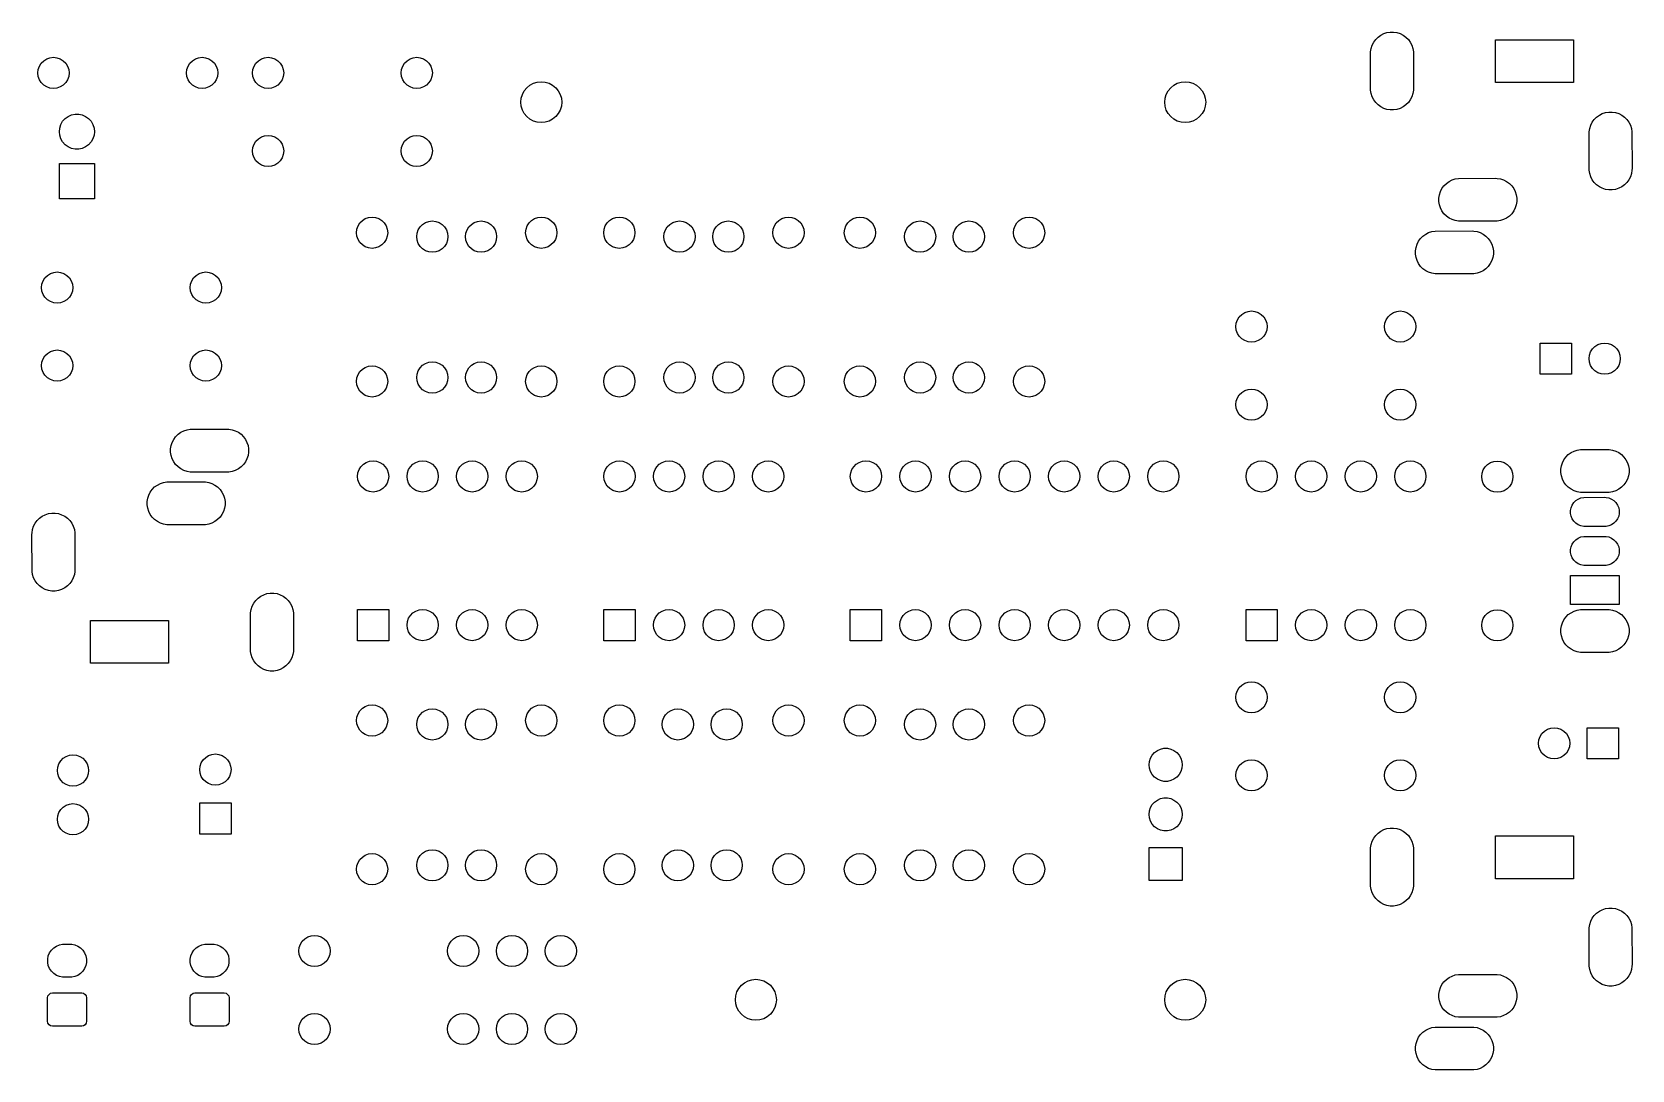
# Model space of a CAD drawing. Extents: x 3.83 to 7.06, y -5.14 to -3.05.
import ezdxf

# ---------------------------------------------------------------- set-up
doc = ezdxf.new("R2010")
doc.units = 0
doc.header["$MEASUREMENT"] = 0
doc.layers.add('BLACK', color=7, linetype='CONTINUOUS')

msp = doc.modelspace()

# ---------------------------------------------------------------- linework, layer by layer
at = {"layer": 'BLACK', "linetype": 'CONTINUOUS'}
for p, q in [((6.5418, -3.0679), (6.5458, -3.0624)), ((6.5458, -3.0624), (6.5506, -3.0576)), ((6.5506, -3.0576), (6.5561, -3.0536)), ((6.5561, -3.0536), (6.5622, -3.0505)), ((6.5622, -3.0505), (6.5686, -3.0484)), ((6.5686, -3.0484), (6.5753, -3.0474)), ((6.5753, -3.0474), (6.5821, -3.0474)), ((6.5821, -3.0474), (6.5888, -3.0484)), ((6.5888, -3.0484), (6.5953, -3.0505)), ((6.5953, -3.0505), (6.6014, -3.0536)), ((6.6014, -3.0536), (6.6069, -3.0576)), ((6.6069, -3.0576), (6.6117, -3.0624)), ((6.6117, -3.0624), (6.6157, -3.0679)), ((6.7874, -3.1496), (6.7874, -3.063)), ((6.7874, -3.063), (6.9449, -3.063)), ((6.9449, -3.063), (6.9449, -3.1496)), ((3.8709, -3.0992), (3.878, -3.0984)), ((3.878, -3.0984), (3.885, -3.0992)), ((4.1709, -3.0992), (4.178, -3.0984)), ((4.178, -3.0984), (4.185, -3.0992)), ((4.304, -3.0992), (4.311, -3.0984)), ((4.311, -3.0984), (4.318, -3.0992)), ((4.604, -3.0992), (4.611, -3.0984)), ((4.611, -3.0984), (4.618, -3.0992)), ((6.5354, -3.0906), (6.5356, -3.0872)), ((6.5356, -3.1648), (6.5354, -3.0906)), ((6.5356, -3.0872), (6.5366, -3.0804)), ((6.5366, -3.0804), (6.5387, -3.074)), ((6.5387, -3.074), (6.5418, -3.0679)), ((6.6157, -3.0679), (6.6188, -3.074)), ((6.6188, -3.074), (6.6209, -3.0804)), ((6.6209, -3.0804), (6.6219, -3.0872)), ((6.6219, -3.0872), (6.622, -3.1614)), ((3.8465, -3.1299), (3.8472, -3.1229)), ((3.8472, -3.1369), (3.8465, -3.1299)), ((3.8472, -3.1229), (3.8496, -3.1163)), ((3.8496, -3.1163), (3.8533, -3.1103)), ((3.8533, -3.1103), (3.8583, -3.1053)), ((3.8583, -3.1053), (3.8643, -3.1015)), ((3.8643, -3.1015), (3.8709, -3.0992)), ((3.885, -3.0992), (3.8916, -3.1015)), ((3.8916, -3.1015), (3.8976, -3.1053)), ((3.8976, -3.1053), (3.9026, -3.1103)), ((3.9026, -3.1103), (3.9063, -3.1163)), ((3.9063, -3.1163), (3.9087, -3.1229)), ((3.9087, -3.1229), (3.9094, -3.1299)), ((3.9094, -3.1299), (3.9087, -3.1369)), ((4.1465, -3.1299), (4.1472, -3.1229)), ((4.1472, -3.1369), (4.1465, -3.1299)), ((4.1472, -3.1229), (4.1496, -3.1163)), ((4.1496, -3.1163), (4.1533, -3.1103)), ((4.1533, -3.1103), (4.1583, -3.1053)), ((4.1583, -3.1053), (4.1643, -3.1015)), ((4.1643, -3.1015), (4.1709, -3.0992)), ((4.185, -3.0992), (4.1916, -3.1015)), ((4.1916, -3.1015), (4.1976, -3.1053)), ((4.1976, -3.1053), (4.2026, -3.1103)), ((4.2026, -3.1103), (4.2063, -3.1163)), ((4.2063, -3.1163), (4.2087, -3.1229)), ((4.2087, -3.1229), (4.2094, -3.1299)), ((4.2094, -3.1299), (4.2087, -3.1369)), ((4.2795, -3.1299), (4.2803, -3.1229)), ((4.2803, -3.1369), (4.2795, -3.1299)), ((4.2803, -3.1229), (4.2826, -3.1163)), ((4.2826, -3.1163), (4.2864, -3.1103)), ((4.2864, -3.1103), (4.2914, -3.1053)), ((4.2914, -3.1053), (4.2974, -3.1015)), ((4.2974, -3.1015), (4.304, -3.0992)), ((4.318, -3.0992), (4.3247, -3.1015)), ((4.3247, -3.1015), (4.3307, -3.1053)), ((4.3307, -3.1053), (4.3356, -3.1103)), ((4.3356, -3.1103), (4.3394, -3.1163)), ((4.3394, -3.1163), (4.3417, -3.1229)), ((4.3417, -3.1229), (4.3425, -3.1299)), ((4.3425, -3.1299), (4.3417, -3.1369)), ((4.5795, -3.1299), (4.5803, -3.1229)), ((4.5803, -3.1369), (4.5795, -3.1299)), ((4.5803, -3.1229), (4.5826, -3.1163)), ((4.5826, -3.1163), (4.5864, -3.1103)), ((4.5864, -3.1103), (4.5914, -3.1053)), ((4.5914, -3.1053), (4.5974, -3.1015)), ((4.5974, -3.1015), (4.604, -3.0992)), ((4.618, -3.0992), (4.6247, -3.1015)), ((4.6247, -3.1015), (4.6307, -3.1053)), ((4.6307, -3.1053), (4.6356, -3.1103)), ((4.6356, -3.1103), (4.6394, -3.1163)), ((4.6394, -3.1163), (4.6417, -3.1229)), ((4.6417, -3.1229), (4.6425, -3.1299)), ((4.6425, -3.1299), (4.6417, -3.1369)), ((3.8496, -3.1436), (3.8472, -3.1369)), ((3.8533, -3.1496), (3.8496, -3.1436)), ((3.8583, -3.1545), (3.8533, -3.1496)), ((3.8643, -3.1583), (3.8583, -3.1545)), ((3.8709, -3.1606), (3.8643, -3.1583)), ((3.878, -3.1614), (3.8709, -3.1606)), ((3.885, -3.1606), (3.878, -3.1614)), ((3.8916, -3.1583), (3.885, -3.1606)), ((3.8976, -3.1545), (3.8916, -3.1583)), ((3.9026, -3.1496), (3.8976, -3.1545)), ((3.9063, -3.1436), (3.9026, -3.1496)), ((3.9087, -3.1369), (3.9063, -3.1436)), ((4.1496, -3.1436), (4.1472, -3.1369)), ((4.1533, -3.1496), (4.1496, -3.1436)), ((4.1583, -3.1545), (4.1533, -3.1496)), ((4.1643, -3.1583), (4.1583, -3.1545)), ((4.1709, -3.1606), (4.1643, -3.1583)), ((4.178, -3.1614), (4.1709, -3.1606)), ((4.185, -3.1606), (4.178, -3.1614)), ((4.1916, -3.1583), (4.185, -3.1606)), ((4.1976, -3.1545), (4.1916, -3.1583)), ((4.2026, -3.1496), (4.1976, -3.1545)), ((4.2063, -3.1436), (4.2026, -3.1496)), ((4.2087, -3.1369), (4.2063, -3.1436)), ((4.2826, -3.1436), (4.2803, -3.1369)), ((4.2864, -3.1496), (4.2826, -3.1436)), ((4.2914, -3.1545), (4.2864, -3.1496)), ((4.2974, -3.1583), (4.2914, -3.1545)), ((4.304, -3.1606), (4.2974, -3.1583)), ((4.311, -3.1614), (4.304, -3.1606)), ((4.318, -3.1606), (4.311, -3.1614)), ((4.3247, -3.1583), (4.318, -3.1606)), ((4.3307, -3.1545), (4.3247, -3.1583)), ((4.3356, -3.1496), (4.3307, -3.1545)), ((4.3394, -3.1436), (4.3356, -3.1496)), ((4.3417, -3.1369), (4.3394, -3.1436)), ((4.5826, -3.1436), (4.5803, -3.1369)), ((4.5864, -3.1496), (4.5826, -3.1436)), ((4.5914, -3.1545), (4.5864, -3.1496)), ((4.5974, -3.1583), (4.5914, -3.1545)), ((4.604, -3.1606), (4.5974, -3.1583)), ((4.611, -3.1614), (4.604, -3.1606)), ((4.618, -3.1606), (4.611, -3.1614)), ((4.6247, -3.1583), (4.618, -3.1606)), ((4.6307, -3.1545), (4.6247, -3.1583)), ((4.6356, -3.1496), (4.6307, -3.1545)), ((4.6394, -3.1436), (4.6356, -3.1496)), ((4.6417, -3.1369), (4.6394, -3.1436)), ((4.8278, -3.166), (4.833, -3.1597)), ((4.833, -3.1597), (4.8392, -3.1546)), ((4.8392, -3.1546), (4.8464, -3.1508)), ((4.8464, -3.1508), (4.8541, -3.1484)), ((4.8541, -3.1484), (4.8622, -3.1476)), ((4.8622, -3.1476), (4.8703, -3.1484)), ((4.8703, -3.1484), (4.878, -3.1508)), ((4.878, -3.1508), (4.8852, -3.1546)), ((4.8852, -3.1546), (4.8914, -3.1597)), ((4.8914, -3.1597), (4.8966, -3.166)), ((6.127, -3.166), (6.1322, -3.1597)), ((6.1322, -3.1597), (6.1385, -3.1546)), ((6.1385, -3.1546), (6.1456, -3.1508)), ((6.1456, -3.1508), (6.1534, -3.1484)), ((6.1534, -3.1484), (6.1614, -3.1476)), ((6.1614, -3.1476), (6.1695, -3.1484)), ((6.1695, -3.1484), (6.1772, -3.1508)), ((6.1772, -3.1508), (6.1844, -3.1546)), ((6.1844, -3.1546), (6.1906, -3.1597)), ((6.1906, -3.1597), (6.1958, -3.166)), ((6.622, -3.1614), (6.6219, -3.1648)), ((6.9449, -3.1496), (6.7874, -3.1496)), ((4.8209, -3.189), (4.8217, -3.1809)), ((4.8217, -3.197), (4.8209, -3.189)), ((4.8217, -3.1809), (4.824, -3.1732)), ((4.824, -3.1732), (4.8278, -3.166)), ((4.8966, -3.166), (4.9004, -3.1732)), ((4.9004, -3.1732), (4.9027, -3.1809)), ((4.9027, -3.1809), (4.9035, -3.189)), ((4.9035, -3.189), (4.9027, -3.197)), ((6.1201, -3.189), (6.1209, -3.1809)), ((6.1209, -3.197), (6.1201, -3.189)), ((6.1209, -3.1809), (6.1232, -3.1732)), ((6.1232, -3.1732), (6.127, -3.166)), ((6.1958, -3.166), (6.1996, -3.1732)), ((6.1996, -3.1732), (6.202, -3.1809)), ((6.202, -3.1809), (6.2028, -3.189)), ((6.2028, -3.189), (6.202, -3.197)), ((6.5366, -3.1715), (6.5356, -3.1648)), ((6.5387, -3.178), (6.5366, -3.1715)), ((6.5418, -3.184), (6.5387, -3.178)), ((6.5458, -3.1895), (6.5418, -3.184)), ((6.5506, -3.1943), (6.5458, -3.1895)), ((6.5561, -3.1983), (6.5506, -3.1943)), ((6.6069, -3.1943), (6.6014, -3.1983)), ((6.6117, -3.1895), (6.6069, -3.1943)), ((6.6157, -3.184), (6.6117, -3.1895)), ((6.6188, -3.178), (6.6157, -3.184)), ((6.6209, -3.1715), (6.6188, -3.178)), ((6.6219, -3.1648), (6.6209, -3.1715)), ((3.8928, -3.2341), (3.8965, -3.2276)), ((3.8965, -3.2276), (3.9015, -3.2221)), ((3.9015, -3.2221), (3.9075, -3.2178)), ((3.9075, -3.2178), (3.9142, -3.2148)), ((3.9142, -3.2148), (3.9215, -3.2132)), ((3.9215, -3.2132), (3.9289, -3.2132)), ((3.9289, -3.2132), (3.9361, -3.2148)), ((3.9361, -3.2148), (3.9429, -3.2178)), ((3.9429, -3.2178), (3.9489, -3.2221)), ((3.9489, -3.2221), (3.9539, -3.2276)), ((3.9539, -3.2276), (3.9576, -3.2341)), ((4.824, -3.2048), (4.8217, -3.197)), ((4.8278, -3.2119), (4.824, -3.2048)), ((4.833, -3.2182), (4.8278, -3.2119)), ((4.8392, -3.2233), (4.833, -3.2182)), ((4.8464, -3.2272), (4.8392, -3.2233)), ((4.8541, -3.2295), (4.8464, -3.2272)), ((4.878, -3.2272), (4.8703, -3.2295)), ((4.8852, -3.2233), (4.878, -3.2272)), ((4.8914, -3.2182), (4.8852, -3.2233)), ((4.8966, -3.2119), (4.8914, -3.2182)), ((4.9004, -3.2048), (4.8966, -3.2119)), ((4.9027, -3.197), (4.9004, -3.2048)), ((6.1232, -3.2048), (6.1209, -3.197)), ((6.127, -3.2119), (6.1232, -3.2048)), ((6.1322, -3.2182), (6.127, -3.2119)), ((6.1385, -3.2233), (6.1322, -3.2182)), ((6.1456, -3.2272), (6.1385, -3.2233)), ((6.1534, -3.2295), (6.1456, -3.2272)), ((6.1772, -3.2272), (6.1695, -3.2295)), ((6.1844, -3.2233), (6.1772, -3.2272)), ((6.1906, -3.2182), (6.1844, -3.2233)), ((6.1958, -3.2119), (6.1906, -3.2182)), ((6.1996, -3.2048), (6.1958, -3.2119)), ((6.202, -3.197), (6.1996, -3.2048)), ((6.5622, -3.2014), (6.5561, -3.1983)), ((6.5686, -3.2035), (6.5622, -3.2014)), ((6.5753, -3.2046), (6.5686, -3.2035)), ((6.5821, -3.2046), (6.5753, -3.2046)), ((6.5888, -3.2035), (6.5821, -3.2046)), ((6.5953, -3.2014), (6.5888, -3.2035)), ((6.6014, -3.1983), (6.5953, -3.2014)), ((6.9828, -3.2293), (6.9868, -3.2238)), ((6.9868, -3.2238), (6.9916, -3.219)), ((6.9916, -3.219), (6.9971, -3.215)), ((6.9971, -3.215), (7.0031, -3.212)), ((7.0031, -3.212), (7.0096, -3.2099)), ((7.0096, -3.2099), (7.0163, -3.2088)), ((7.0163, -3.2088), (7.0231, -3.2088)), ((7.0231, -3.2088), (7.0298, -3.2099)), ((7.0298, -3.2099), (7.0363, -3.212)), ((7.0363, -3.212), (7.0423, -3.215)), ((7.0423, -3.215), (7.0478, -3.219)), ((7.0478, -3.219), (7.0526, -3.2238)), ((7.0526, -3.2238), (7.0566, -3.2293)), ((3.8898, -3.2485), (3.8905, -3.2411)), ((3.8905, -3.2558), (3.8898, -3.2485)), ((3.8905, -3.2411), (3.8928, -3.2341)), ((3.8928, -3.2629), (3.8905, -3.2558)), ((3.9576, -3.2341), (3.9599, -3.2411)), ((3.9599, -3.2558), (3.9576, -3.2629)), ((3.9599, -3.2411), (3.9606, -3.2485)), ((3.9606, -3.2485), (3.9599, -3.2558)), ((4.2914, -3.2628), (4.2974, -3.259)), ((4.2974, -3.259), (4.304, -3.2567)), ((4.304, -3.2567), (4.311, -3.2559)), ((4.311, -3.2559), (4.318, -3.2567)), ((4.318, -3.2567), (4.3247, -3.259)), ((4.3247, -3.259), (4.3307, -3.2628)), ((4.5914, -3.2628), (4.5974, -3.259)), ((4.5974, -3.259), (4.604, -3.2567)), ((4.604, -3.2567), (4.611, -3.2559)), ((4.611, -3.2559), (4.618, -3.2567)), ((4.618, -3.2567), (4.6247, -3.259)), ((4.6247, -3.259), (4.6307, -3.2628)), ((4.8622, -3.2303), (4.8541, -3.2295)), ((4.8703, -3.2295), (4.8622, -3.2303)), ((6.1614, -3.2303), (6.1534, -3.2295)), ((6.1695, -3.2295), (6.1614, -3.2303)), ((6.9764, -3.252), (6.9765, -3.2486)), ((6.9765, -3.3262), (6.9764, -3.252)), ((6.9765, -3.2486), (6.9776, -3.2419)), ((6.9776, -3.2419), (6.9797, -3.2354)), ((6.9797, -3.2354), (6.9828, -3.2293)), ((7.0566, -3.2293), (7.0597, -3.2354)), ((7.0597, -3.2354), (7.0618, -3.2419)), ((7.0618, -3.2419), (7.0629, -3.2486)), ((7.0629, -3.2486), (7.063, -3.3228)), ((3.8965, -3.2693), (3.8928, -3.2629)), ((3.9015, -3.2748), (3.8965, -3.2693)), ((3.9075, -3.2792), (3.9015, -3.2748)), ((3.9142, -3.2822), (3.9075, -3.2792)), ((3.9215, -3.2837), (3.9142, -3.2822)), ((3.9289, -3.2837), (3.9215, -3.2837)), ((3.9361, -3.2822), (3.9289, -3.2837)), ((3.9429, -3.2792), (3.9361, -3.2822)), ((3.9489, -3.2748), (3.9429, -3.2792)), ((3.9539, -3.2693), (3.9489, -3.2748)), ((3.9576, -3.2629), (3.9539, -3.2693)), ((4.2795, -3.2874), (4.2803, -3.2804)), ((4.2803, -3.2944), (4.2795, -3.2874)), ((4.2803, -3.2804), (4.2826, -3.2737)), ((4.2826, -3.2737), (4.2864, -3.2678)), ((4.2864, -3.2678), (4.2914, -3.2628)), ((4.3307, -3.2628), (4.3356, -3.2678)), ((4.3356, -3.2678), (4.3394, -3.2737)), ((4.3394, -3.2737), (4.3417, -3.2804)), ((4.3417, -3.2804), (4.3425, -3.2874)), ((4.3425, -3.2874), (4.3417, -3.2944)), ((4.5795, -3.2874), (4.5803, -3.2804)), ((4.5803, -3.2944), (4.5795, -3.2874)), ((4.5803, -3.2804), (4.5826, -3.2737)), ((4.5826, -3.2737), (4.5864, -3.2678)), ((4.5864, -3.2678), (4.5914, -3.2628)), ((4.6307, -3.2628), (4.6356, -3.2678)), ((4.6356, -3.2678), (4.6394, -3.2737)), ((4.6394, -3.2737), (4.6417, -3.2804)), ((4.6417, -3.2804), (4.6425, -3.2874)), ((4.6425, -3.2874), (4.6417, -3.2944)), ((3.8898, -3.3839), (3.8898, -3.313)), ((3.8898, -3.313), (3.9606, -3.313)), ((3.9606, -3.313), (3.9606, -3.3839)), ((4.2826, -3.3011), (4.2803, -3.2944)), ((4.2864, -3.307), (4.2826, -3.3011)), ((4.2914, -3.312), (4.2864, -3.307)), ((4.2974, -3.3158), (4.2914, -3.312)), ((4.304, -3.3181), (4.2974, -3.3158)), ((4.311, -3.3189), (4.304, -3.3181)), ((4.318, -3.3181), (4.311, -3.3189)), ((4.3247, -3.3158), (4.318, -3.3181)), ((4.3307, -3.312), (4.3247, -3.3158)), ((4.3356, -3.307), (4.3307, -3.312)), ((4.3394, -3.3011), (4.3356, -3.307)), ((4.3417, -3.2944), (4.3394, -3.3011)), ((4.5826, -3.3011), (4.5803, -3.2944)), ((4.5864, -3.307), (4.5826, -3.3011)), ((4.5914, -3.312), (4.5864, -3.307)), ((4.5974, -3.3158), (4.5914, -3.312)), ((4.604, -3.3181), (4.5974, -3.3158)), ((4.611, -3.3189), (4.604, -3.3181)), ((4.618, -3.3181), (4.611, -3.3189)), ((4.6247, -3.3158), (4.618, -3.3181)), ((4.6307, -3.312), (4.6247, -3.3158)), ((4.6356, -3.307), (4.6307, -3.312)), ((4.6394, -3.3011), (4.6356, -3.307)), ((4.6417, -3.2944), (4.6394, -3.3011)), ((7.063, -3.3228), (7.0629, -3.3262)), ((6.6836, -3.3577), (6.6884, -3.3529)), ((6.6884, -3.3529), (6.6939, -3.3489)), ((6.6939, -3.3489), (6.7, -3.3458)), ((6.7, -3.3458), (6.7064, -3.3437)), ((6.7064, -3.3437), (6.7131, -3.3427)), ((6.7131, -3.3427), (6.7874, -3.3425)), ((6.7874, -3.3425), (6.7908, -3.3427)), ((6.7908, -3.3427), (6.7975, -3.3437)), ((6.7975, -3.3437), (6.804, -3.3458)), ((6.804, -3.3458), (6.81, -3.3489)), ((6.81, -3.3489), (6.8155, -3.3529)), ((6.8155, -3.3529), (6.8203, -3.3577)), ((6.9776, -3.3329), (6.9765, -3.3262)), ((6.9797, -3.3394), (6.9776, -3.3329)), ((6.9828, -3.3455), (6.9797, -3.3394)), ((6.9868, -3.351), (6.9828, -3.3455)), ((6.9916, -3.3558), (6.9868, -3.351)), ((6.9971, -3.3598), (6.9916, -3.3558)), ((7.0478, -3.3558), (7.0423, -3.3598)), ((7.0526, -3.351), (7.0478, -3.3558)), ((7.0566, -3.3455), (7.0526, -3.351)), ((7.0597, -3.3394), (7.0566, -3.3455)), ((7.0618, -3.3329), (7.0597, -3.3394)), ((7.0629, -3.3262), (7.0618, -3.3329)), ((3.9606, -3.3839), (3.8898, -3.3839)), ((6.6734, -3.3824), (6.6744, -3.3757)), ((6.6734, -3.3892), (6.6734, -3.3824)), ((6.6744, -3.3959), (6.6734, -3.3892)), ((6.6744, -3.3757), (6.6765, -3.3693)), ((6.6765, -3.3693), (6.6796, -3.3632)), ((6.6796, -3.3632), (6.6836, -3.3577)), ((6.8203, -3.3577), (6.8243, -3.3632)), ((6.8243, -3.3632), (6.8274, -3.3693)), ((6.8274, -3.3693), (6.8295, -3.3757)), ((6.8295, -3.3757), (6.8306, -3.3824)), ((6.8306, -3.3892), (6.8295, -3.3959)), ((6.8306, -3.3824), (6.8306, -3.3892)), ((7.0031, -3.3628), (6.9971, -3.3598)), ((7.0096, -3.3649), (7.0031, -3.3628)), ((7.0163, -3.366), (7.0096, -3.3649)), ((7.0231, -3.366), (7.0163, -3.366)), ((7.0298, -3.3649), (7.0231, -3.366)), ((7.0363, -3.3628), (7.0298, -3.3649)), ((7.0423, -3.3598), (7.0363, -3.3628)), ((4.5072, -3.424), (4.5139, -3.4217)), ((4.5139, -3.4217), (4.5209, -3.4209)), ((4.5209, -3.4209), (4.5279, -3.4217)), ((4.5279, -3.4217), (4.5345, -3.424)), ((4.8485, -3.424), (4.8552, -3.4217)), ((4.8552, -3.4217), (4.8622, -3.4209)), ((4.8622, -3.4209), (4.8692, -3.4217)), ((4.8692, -3.4217), (4.8759, -3.424)), ((5.006, -3.424), (5.0127, -3.4217)), ((5.0127, -3.4217), (5.0197, -3.4209)), ((5.0197, -3.4209), (5.0267, -3.4217)), ((5.0267, -3.4217), (5.0334, -3.424)), ((5.3474, -3.424), (5.354, -3.4217)), ((5.354, -3.4217), (5.361, -3.4209)), ((5.361, -3.4209), (5.368, -3.4217)), ((5.368, -3.4217), (5.3747, -3.424)), ((5.4915, -3.424), (5.4981, -3.4217)), ((5.4981, -3.4217), (5.5051, -3.4209)), ((5.5051, -3.4209), (5.5121, -3.4217)), ((5.5121, -3.4217), (5.5188, -3.424)), ((5.8328, -3.424), (5.8394, -3.4217)), ((5.8394, -3.4217), (5.8465, -3.4209)), ((5.8465, -3.4209), (5.8535, -3.4217)), ((5.8535, -3.4217), (5.8601, -3.424)), ((6.6765, -3.4024), (6.6744, -3.3959)), ((6.6796, -3.4085), (6.6765, -3.4024)), ((6.6836, -3.414), (6.6796, -3.4085)), ((6.6884, -3.4188), (6.6836, -3.414)), ((6.6939, -3.4228), (6.6884, -3.4188)), ((6.8155, -3.4188), (6.81, -3.4228)), ((6.8203, -3.414), (6.8155, -3.4188)), ((6.8243, -3.4085), (6.8203, -3.414)), ((6.8274, -3.4024), (6.8243, -3.4085)), ((6.8295, -3.3959), (6.8274, -3.4024)), ((4.4894, -3.4524), (4.4902, -3.4454)), ((4.4902, -3.4594), (4.4894, -3.4524)), ((4.4902, -3.4454), (4.4925, -3.4387)), ((4.4925, -3.4387), (4.4962, -3.4327)), ((4.4962, -3.4327), (4.5012, -3.4277)), ((4.5012, -3.4277), (4.5072, -3.424)), ((4.5345, -3.424), (4.5405, -3.4277)), ((4.5405, -3.4277), (4.5455, -3.4327)), ((4.5455, -3.4327), (4.5492, -3.4387)), ((4.5492, -3.4387), (4.5516, -3.4454)), ((4.5516, -3.4454), (4.5524, -3.4524)), ((4.5524, -3.4524), (4.5516, -3.4594)), ((4.6108, -3.4602), (4.6116, -3.4532)), ((4.6116, -3.4532), (4.6139, -3.4466)), ((4.6139, -3.4466), (4.6177, -3.4406)), ((4.6177, -3.4406), (4.6227, -3.4356)), ((4.6227, -3.4356), (4.6287, -3.4319)), ((4.6287, -3.4319), (4.6353, -3.4295)), ((4.6353, -3.4295), (4.6423, -3.4287)), ((4.6423, -3.4287), (4.6493, -3.4295)), ((4.6493, -3.4295), (4.656, -3.4319)), ((4.656, -3.4319), (4.662, -3.4356)), ((4.662, -3.4356), (4.6669, -3.4406)), ((4.6669, -3.4406), (4.6707, -3.4466)), ((4.6707, -3.4466), (4.673, -3.4532)), ((4.673, -3.4532), (4.6738, -3.4602)), ((4.7093, -3.4602), (4.71, -3.4532)), ((4.71, -3.4532), (4.7124, -3.4466)), ((4.7124, -3.4466), (4.7161, -3.4406)), ((4.7161, -3.4406), (4.7211, -3.4356)), ((4.7211, -3.4356), (4.7271, -3.4319)), ((4.7271, -3.4319), (4.7337, -3.4295)), ((4.7337, -3.4295), (4.7407, -3.4287)), ((4.7407, -3.4287), (4.7478, -3.4295)), ((4.7478, -3.4295), (4.7544, -3.4319)), ((4.7544, -3.4319), (4.7604, -3.4356)), ((4.7604, -3.4356), (4.7654, -3.4406)), ((4.7654, -3.4406), (4.7691, -3.4466)), ((4.7691, -3.4466), (4.7715, -3.4532)), ((4.7715, -3.4532), (4.7722, -3.4602)), ((4.8307, -3.4524), (4.8315, -3.4454)), ((4.8315, -3.4594), (4.8307, -3.4524)), ((4.8315, -3.4454), (4.8338, -3.4387)), ((4.8338, -3.4387), (4.8376, -3.4327)), ((4.8376, -3.4327), (4.8426, -3.4277)), ((4.8426, -3.4277), (4.8485, -3.424)), ((4.8759, -3.424), (4.8818, -3.4277)), ((4.8818, -3.4277), (4.8868, -3.4327)), ((4.8868, -3.4327), (4.8906, -3.4387)), ((4.8906, -3.4387), (4.8929, -3.4454)), ((4.8929, -3.4454), (4.8937, -3.4524)), ((4.8937, -3.4524), (4.8929, -3.4594)), ((4.9882, -3.4524), (4.989, -3.4454)), ((4.989, -3.4594), (4.9882, -3.4524)), ((4.989, -3.4454), (4.9913, -3.4387)), ((4.9913, -3.4387), (4.9951, -3.4327)), ((4.9951, -3.4327), (5, -3.4277)), ((5, -3.4277), (5.006, -3.424)), ((5.0334, -3.424), (5.0393, -3.4277)), ((5.0393, -3.4277), (5.0443, -3.4327)), ((5.0443, -3.4327), (5.0481, -3.4387)), ((5.0481, -3.4387), (5.0504, -3.4454)), ((5.0504, -3.4454), (5.0512, -3.4524)), ((5.0512, -3.4524), (5.0504, -3.4594)), ((5.1096, -3.4602), (5.1104, -3.4532)), ((5.1104, -3.4532), (5.1128, -3.4466)), ((5.1128, -3.4466), (5.1165, -3.4406)), ((5.1165, -3.4406), (5.1215, -3.4356)), ((5.1215, -3.4356), (5.1275, -3.4319)), ((5.1275, -3.4319), (5.1341, -3.4295)), ((5.1341, -3.4295), (5.1411, -3.4287)), ((5.1411, -3.4287), (5.1482, -3.4295)), ((5.1482, -3.4295), (5.1548, -3.4319)), ((5.1548, -3.4319), (5.1608, -3.4356)), ((5.1608, -3.4356), (5.1658, -3.4406)), ((5.1658, -3.4406), (5.1695, -3.4466)), ((5.1695, -3.4466), (5.1718, -3.4532)), ((5.1718, -3.4532), (5.1726, -3.4602)), ((5.2081, -3.4602), (5.2089, -3.4532)), ((5.2089, -3.4532), (5.2112, -3.4466)), ((5.2112, -3.4466), (5.2149, -3.4406)), ((5.2149, -3.4406), (5.2199, -3.4356)), ((5.2199, -3.4356), (5.2259, -3.4319)), ((5.2259, -3.4319), (5.2326, -3.4295)), ((5.2326, -3.4295), (5.2396, -3.4287)), ((5.2396, -3.4287), (5.2466, -3.4295)), ((5.2466, -3.4295), (5.2532, -3.4319)), ((5.2532, -3.4319), (5.2592, -3.4356)), ((5.2592, -3.4356), (5.2642, -3.4406)), ((5.2642, -3.4406), (5.2679, -3.4466)), ((5.2679, -3.4466), (5.2703, -3.4532)), ((5.2703, -3.4532), (5.2711, -3.4602)), ((5.3295, -3.4524), (5.3303, -3.4454)), ((5.3303, -3.4594), (5.3295, -3.4524)), ((5.3303, -3.4454), (5.3326, -3.4387)), ((5.3326, -3.4387), (5.3364, -3.4327)), ((5.3364, -3.4327), (5.3414, -3.4277)), ((5.3414, -3.4277), (5.3474, -3.424)), ((5.3747, -3.424), (5.3807, -3.4277)), ((5.3807, -3.4277), (5.3856, -3.4327)), ((5.3856, -3.4327), (5.3894, -3.4387)), ((5.3894, -3.4387), (5.3917, -3.4454)), ((5.3917, -3.4454), (5.3925, -3.4524)), ((5.3925, -3.4524), (5.3917, -3.4594)), ((5.4736, -3.4524), (5.4744, -3.4454)), ((5.4744, -3.4594), (5.4736, -3.4524)), ((5.4744, -3.4454), (5.4767, -3.4387)), ((5.4767, -3.4387), (5.4805, -3.4327)), ((5.4805, -3.4327), (5.4855, -3.4277)), ((5.4855, -3.4277), (5.4915, -3.424)), ((5.5188, -3.424), (5.5248, -3.4277)), ((5.5248, -3.4277), (5.5297, -3.4327)), ((5.5297, -3.4327), (5.5335, -3.4387)), ((5.5335, -3.4387), (5.5358, -3.4454)), ((5.5358, -3.4454), (5.5366, -3.4524)), ((5.5366, -3.4524), (5.5358, -3.4594)), ((5.5951, -3.4602), (5.5959, -3.4532)), ((5.5959, -3.4532), (5.5982, -3.4466)), ((5.5982, -3.4466), (5.602, -3.4406)), ((5.602, -3.4406), (5.6069, -3.4356)), ((5.6069, -3.4356), (5.6129, -3.4319)), ((5.6129, -3.4319), (5.6196, -3.4295)), ((5.6196, -3.4295), (5.6266, -3.4287)), ((5.6266, -3.4287), (5.6336, -3.4295)), ((5.6336, -3.4295), (5.6402, -3.4319)), ((5.6402, -3.4319), (5.6462, -3.4356)), ((5.6462, -3.4356), (5.6512, -3.4406)), ((5.6512, -3.4406), (5.655, -3.4466)), ((5.655, -3.4466), (5.6573, -3.4532)), ((5.6573, -3.4532), (5.6581, -3.4602)), ((5.6935, -3.4602), (5.6943, -3.4532)), ((5.6943, -3.4532), (5.6966, -3.4466)), ((5.6966, -3.4466), (5.7004, -3.4406)), ((5.7004, -3.4406), (5.7054, -3.4356)), ((5.7054, -3.4356), (5.7113, -3.4319)), ((5.7113, -3.4319), (5.718, -3.4295)), ((5.718, -3.4295), (5.725, -3.4287)), ((5.725, -3.4287), (5.732, -3.4295)), ((5.732, -3.4295), (5.7387, -3.4319)), ((5.7387, -3.4319), (5.7446, -3.4356)), ((5.7446, -3.4356), (5.7496, -3.4406)), ((5.7496, -3.4406), (5.7534, -3.4466)), ((5.7534, -3.4466), (5.7557, -3.4532)), ((5.7557, -3.4532), (5.7565, -3.4602)), ((5.815, -3.4524), (5.8158, -3.4454)), ((5.8158, -3.4594), (5.815, -3.4524)), ((5.8158, -3.4454), (5.8181, -3.4387)), ((5.8181, -3.4387), (5.8218, -3.4327)), ((5.8218, -3.4327), (5.8268, -3.4277)), ((5.8268, -3.4277), (5.8328, -3.424)), ((5.8601, -3.424), (5.8661, -3.4277)), ((5.8661, -3.4277), (5.8711, -3.4327)), ((5.8711, -3.4327), (5.8748, -3.4387)), ((5.8748, -3.4387), (5.8772, -3.4454)), ((5.8772, -3.4454), (5.878, -3.4524)), ((5.878, -3.4524), (5.8772, -3.4594)), ((6.6467, -3.4552), (6.6527, -3.4521)), ((6.6527, -3.4521), (6.6592, -3.45)), ((6.6592, -3.45), (6.6659, -3.449)), ((6.6659, -3.449), (6.7402, -3.4488)), ((6.7, -3.4258), (6.6939, -3.4228)), ((6.7064, -3.4279), (6.7, -3.4258)), ((6.7131, -3.429), (6.7064, -3.4279)), ((6.7165, -3.4291), (6.7131, -3.429)), ((6.7908, -3.429), (6.7165, -3.4291)), ((6.7402, -3.4488), (6.7436, -3.449)), ((6.7436, -3.449), (6.7503, -3.45)), ((6.7503, -3.45), (6.7567, -3.4521)), ((6.7567, -3.4521), (6.7628, -3.4552)), ((6.7975, -3.4279), (6.7908, -3.429)), ((6.804, -3.4258), (6.7975, -3.4279)), ((6.81, -3.4228), (6.804, -3.4258)), ((4.4925, -3.466), (4.4902, -3.4594)), ((4.4962, -3.472), (4.4925, -3.466)), ((4.5012, -3.477), (4.4962, -3.472)), ((4.5072, -3.4807), (4.5012, -3.477)), ((4.5139, -3.4831), (4.5072, -3.4807)), ((4.5209, -3.4839), (4.5139, -3.4831)), ((4.5279, -3.4831), (4.5209, -3.4839)), ((4.5345, -3.4807), (4.5279, -3.4831)), ((4.5405, -3.477), (4.5345, -3.4807)), ((4.5455, -3.472), (4.5405, -3.477)), ((4.5492, -3.466), (4.5455, -3.472)), ((4.5516, -3.4594), (4.5492, -3.466)), ((4.6116, -3.4672), (4.6108, -3.4602)), ((4.6139, -3.4739), (4.6116, -3.4672)), ((4.6177, -3.4799), (4.6139, -3.4739)), ((4.6227, -3.4849), (4.6177, -3.4799)), ((4.6287, -3.4886), (4.6227, -3.4849)), ((4.662, -3.4849), (4.656, -3.4886)), ((4.6669, -3.4799), (4.662, -3.4849)), ((4.6707, -3.4739), (4.6669, -3.4799)), ((4.673, -3.4672), (4.6707, -3.4739)), ((4.6738, -3.4602), (4.673, -3.4672)), ((4.71, -3.4672), (4.7093, -3.4602)), ((4.7124, -3.4739), (4.71, -3.4672)), ((4.7161, -3.4799), (4.7124, -3.4739)), ((4.7211, -3.4849), (4.7161, -3.4799)), ((4.7271, -3.4886), (4.7211, -3.4849)), ((4.7604, -3.4849), (4.7544, -3.4886)), ((4.7654, -3.4799), (4.7604, -3.4849)), ((4.7691, -3.4739), (4.7654, -3.4799)), ((4.7715, -3.4672), (4.7691, -3.4739)), ((4.7722, -3.4602), (4.7715, -3.4672)), ((4.8338, -3.466), (4.8315, -3.4594)), ((4.8376, -3.472), (4.8338, -3.466)), ((4.8426, -3.477), (4.8376, -3.472)), ((4.8485, -3.4807), (4.8426, -3.477)), ((4.8552, -3.4831), (4.8485, -3.4807)), ((4.8622, -3.4839), (4.8552, -3.4831)), ((4.8692, -3.4831), (4.8622, -3.4839)), ((4.8759, -3.4807), (4.8692, -3.4831)), ((4.8818, -3.477), (4.8759, -3.4807)), ((4.8868, -3.472), (4.8818, -3.477)), ((4.8906, -3.466), (4.8868, -3.472)), ((4.8929, -3.4594), (4.8906, -3.466)), ((4.9913, -3.466), (4.989, -3.4594)), ((4.9951, -3.472), (4.9913, -3.466)), ((5, -3.477), (4.9951, -3.472)), ((5.006, -3.4807), (5, -3.477)), ((5.0127, -3.4831), (5.006, -3.4807)), ((5.0197, -3.4839), (5.0127, -3.4831)), ((5.0267, -3.4831), (5.0197, -3.4839)), ((5.0334, -3.4807), (5.0267, -3.4831)), ((5.0393, -3.477), (5.0334, -3.4807)), ((5.0443, -3.472), (5.0393, -3.477)), ((5.0481, -3.466), (5.0443, -3.472)), ((5.0504, -3.4594), (5.0481, -3.466)), ((5.1104, -3.4672), (5.1096, -3.4602)), ((5.1128, -3.4739), (5.1104, -3.4672)), ((5.1165, -3.4799), (5.1128, -3.4739)), ((5.1215, -3.4849), (5.1165, -3.4799)), ((5.1275, -3.4886), (5.1215, -3.4849)), ((5.1608, -3.4849), (5.1548, -3.4886)), ((5.1658, -3.4799), (5.1608, -3.4849)), ((5.1695, -3.4739), (5.1658, -3.4799)), ((5.1718, -3.4672), (5.1695, -3.4739)), ((5.1726, -3.4602), (5.1718, -3.4672)), ((5.2089, -3.4672), (5.2081, -3.4602)), ((5.2112, -3.4739), (5.2089, -3.4672)), ((5.2149, -3.4799), (5.2112, -3.4739)), ((5.2199, -3.4849), (5.2149, -3.4799)), ((5.2259, -3.4886), (5.2199, -3.4849)), ((5.2592, -3.4849), (5.2532, -3.4886)), ((5.2642, -3.4799), (5.2592, -3.4849)), ((5.2679, -3.4739), (5.2642, -3.4799)), ((5.2703, -3.4672), (5.2679, -3.4739)), ((5.2711, -3.4602), (5.2703, -3.4672)), ((5.3326, -3.466), (5.3303, -3.4594)), ((5.3364, -3.472), (5.3326, -3.466)), ((5.3414, -3.477), (5.3364, -3.472)), ((5.3474, -3.4807), (5.3414, -3.477)), ((5.354, -3.4831), (5.3474, -3.4807)), ((5.361, -3.4839), (5.354, -3.4831)), ((5.368, -3.4831), (5.361, -3.4839)), ((5.3747, -3.4807), (5.368, -3.4831)), ((5.3807, -3.477), (5.3747, -3.4807)), ((5.3856, -3.472), (5.3807, -3.477)), ((5.3894, -3.466), (5.3856, -3.472)), ((5.3917, -3.4594), (5.3894, -3.466)), ((5.4767, -3.466), (5.4744, -3.4594)), ((5.4805, -3.472), (5.4767, -3.466)), ((5.4855, -3.477), (5.4805, -3.472)), ((5.4915, -3.4807), (5.4855, -3.477)), ((5.4981, -3.4831), (5.4915, -3.4807)), ((5.5051, -3.4839), (5.4981, -3.4831)), ((5.5121, -3.4831), (5.5051, -3.4839)), ((5.5188, -3.4807), (5.5121, -3.4831)), ((5.5248, -3.477), (5.5188, -3.4807)), ((5.5297, -3.472), (5.5248, -3.477)), ((5.5335, -3.466), (5.5297, -3.472)), ((5.5358, -3.4594), (5.5335, -3.466)), ((5.5959, -3.4672), (5.5951, -3.4602)), ((5.5982, -3.4739), (5.5959, -3.4672)), ((5.602, -3.4799), (5.5982, -3.4739)), ((5.6069, -3.4849), (5.602, -3.4799)), ((5.6129, -3.4886), (5.6069, -3.4849)), ((5.6462, -3.4849), (5.6402, -3.4886)), ((5.6512, -3.4799), (5.6462, -3.4849)), ((5.655, -3.4739), (5.6512, -3.4799)), ((5.6573, -3.4672), (5.655, -3.4739)), ((5.6581, -3.4602), (5.6573, -3.4672)), ((5.6943, -3.4672), (5.6935, -3.4602)), ((5.6966, -3.4739), (5.6943, -3.4672)), ((5.7004, -3.4799), (5.6966, -3.4739)), ((5.7054, -3.4849), (5.7004, -3.4799)), ((5.7113, -3.4886), (5.7054, -3.4849)), ((5.7446, -3.4849), (5.7387, -3.4886)), ((5.7496, -3.4799), (5.7446, -3.4849)), ((5.7534, -3.4739), (5.7496, -3.4799)), ((5.7557, -3.4672), (5.7534, -3.4739)), ((5.7565, -3.4602), (5.7557, -3.4672)), ((5.8181, -3.466), (5.8158, -3.4594)), ((5.8218, -3.472), (5.8181, -3.466)), ((5.8268, -3.477), (5.8218, -3.472)), ((5.8328, -3.4807), (5.8268, -3.477)), ((5.8394, -3.4831), (5.8328, -3.4807)), ((5.8465, -3.4839), (5.8394, -3.4831)), ((5.8535, -3.4831), (5.8465, -3.4839)), ((5.8601, -3.4807), (5.8535, -3.4831)), ((5.8661, -3.477), (5.8601, -3.4807)), ((5.8711, -3.472), (5.8661, -3.477)), ((5.8748, -3.466), (5.8711, -3.472)), ((5.8772, -3.4594), (5.8748, -3.466)), ((6.6261, -3.4887), (6.6272, -3.482)), ((6.6272, -3.482), (6.6293, -3.4756)), ((6.6293, -3.4756), (6.6324, -3.4695)), ((6.6324, -3.4695), (6.6364, -3.464)), ((6.6364, -3.464), (6.6412, -3.4592)), ((6.6412, -3.4592), (6.6467, -3.4552)), ((6.7628, -3.4552), (6.7683, -3.4592)), ((6.7683, -3.4592), (6.7731, -3.464)), ((6.7731, -3.464), (6.7771, -3.4695)), ((6.7771, -3.4695), (6.7802, -3.4756)), ((6.7802, -3.4756), (6.7823, -3.482)), ((6.7823, -3.482), (6.7833, -3.4887)), ((4.6353, -3.4909), (4.6287, -3.4886)), ((4.6423, -3.4917), (4.6353, -3.4909)), ((4.6493, -3.4909), (4.6423, -3.4917)), ((4.656, -3.4886), (4.6493, -3.4909)), ((4.7337, -3.4909), (4.7271, -3.4886)), ((4.7407, -3.4917), (4.7337, -3.4909)), ((4.7478, -3.4909), (4.7407, -3.4917)), ((4.7544, -3.4886), (4.7478, -3.4909)), ((5.1341, -3.4909), (5.1275, -3.4886)), ((5.1411, -3.4917), (5.1341, -3.4909)), ((5.1482, -3.4909), (5.1411, -3.4917)), ((5.1548, -3.4886), (5.1482, -3.4909)), ((5.2326, -3.4909), (5.2259, -3.4886)), ((5.2396, -3.4917), (5.2326, -3.4909)), ((5.2466, -3.4909), (5.2396, -3.4917)), ((5.2532, -3.4886), (5.2466, -3.4909)), ((5.6196, -3.4909), (5.6129, -3.4886)), ((5.6266, -3.4917), (5.6196, -3.4909)), ((5.6336, -3.4909), (5.6266, -3.4917)), ((5.6402, -3.4886), (5.6336, -3.4909)), ((5.718, -3.4909), (5.7113, -3.4886)), ((5.725, -3.4917), (5.718, -3.4909)), ((5.732, -3.4909), (5.725, -3.4917)), ((5.7387, -3.4886), (5.732, -3.4909)), ((6.6261, -3.4955), (6.6261, -3.4887)), ((6.6272, -3.5022), (6.6261, -3.4955)), ((6.6293, -3.5087), (6.6272, -3.5022)), ((6.6324, -3.5148), (6.6293, -3.5087)), ((6.6364, -3.5203), (6.6324, -3.5148)), ((6.7771, -3.5148), (6.7731, -3.5203)), ((6.7802, -3.5087), (6.7771, -3.5148)), ((6.7823, -3.5022), (6.7802, -3.5087)), ((6.7833, -3.4955), (6.7823, -3.5022)), ((6.7833, -3.4887), (6.7833, -3.4955)), ((3.8547, -3.556), (3.8571, -3.5493)), ((3.8571, -3.5493), (3.8608, -3.5434)), ((3.8608, -3.5434), (3.8658, -3.5384)), ((3.8658, -3.5384), (3.8718, -3.5346)), ((3.8718, -3.5346), (3.8784, -3.5323)), ((3.8784, -3.5323), (3.8854, -3.5315)), ((3.8854, -3.5315), (3.8924, -3.5323)), ((3.8924, -3.5323), (3.8991, -3.5346)), ((3.8991, -3.5346), (3.9051, -3.5384)), ((3.9051, -3.5384), (3.9101, -3.5434)), ((3.9101, -3.5434), (3.9138, -3.5493)), ((3.9138, -3.5493), (3.9161, -3.556)), ((4.1547, -3.556), (4.1571, -3.5493)), ((4.1571, -3.5493), (4.1608, -3.5434)), ((4.1608, -3.5434), (4.1658, -3.5384)), ((4.1658, -3.5384), (4.1718, -3.5346)), ((4.1718, -3.5346), (4.1784, -3.5323)), ((4.1784, -3.5323), (4.1854, -3.5315)), ((4.1854, -3.5315), (4.1924, -3.5323)), ((4.1924, -3.5323), (4.1991, -3.5346)), ((4.1991, -3.5346), (4.2051, -3.5384)), ((4.2051, -3.5384), (4.2101, -3.5434)), ((4.2101, -3.5434), (4.2138, -3.5493)), ((4.2138, -3.5493), (4.2161, -3.556)), ((6.6412, -3.5251), (6.6364, -3.5203)), ((6.6467, -3.5291), (6.6412, -3.5251)), ((6.6527, -3.5321), (6.6467, -3.5291)), ((6.6592, -3.5342), (6.6527, -3.5321)), ((6.6659, -3.5353), (6.6592, -3.5342)), ((6.6693, -3.5354), (6.6659, -3.5353)), ((6.7436, -3.5353), (6.6693, -3.5354)), ((6.7503, -3.5342), (6.7436, -3.5353)), ((6.7567, -3.5321), (6.7503, -3.5342)), ((6.7628, -3.5291), (6.7567, -3.5321)), ((6.7683, -3.5251), (6.7628, -3.5291)), ((6.7731, -3.5203), (6.7683, -3.5251)), ((3.8539, -3.563), (3.8547, -3.556)), ((3.8547, -3.57), (3.8539, -3.563)), ((3.8571, -3.5767), (3.8547, -3.57)), ((3.8608, -3.5826), (3.8571, -3.5767)), ((3.8658, -3.5876), (3.8608, -3.5826)), ((3.9101, -3.5826), (3.9051, -3.5876)), ((3.9138, -3.5767), (3.9101, -3.5826)), ((3.9161, -3.57), (3.9138, -3.5767)), ((3.9161, -3.556), (3.9169, -3.563)), ((3.9169, -3.563), (3.9161, -3.57)), ((4.1539, -3.563), (4.1547, -3.556)), ((4.1547, -3.57), (4.1539, -3.563)), ((4.1571, -3.5767), (4.1547, -3.57)), ((4.1608, -3.5826), (4.1571, -3.5767)), ((4.1658, -3.5876), (4.1608, -3.5826)), ((4.2101, -3.5826), (4.2051, -3.5876)), ((4.2138, -3.5767), (4.2101, -3.5826)), ((4.2161, -3.57), (4.2138, -3.5767)), ((4.2161, -3.556), (4.2169, -3.563)), ((4.2169, -3.563), (4.2161, -3.57)), ((3.8718, -3.5914), (3.8658, -3.5876)), ((3.8784, -3.5937), (3.8718, -3.5914)), ((3.8854, -3.5945), (3.8784, -3.5937)), ((3.8924, -3.5937), (3.8854, -3.5945)), ((3.8991, -3.5914), (3.8924, -3.5937)), ((3.9051, -3.5876), (3.8991, -3.5914)), ((4.1718, -3.5914), (4.1658, -3.5876)), ((4.1784, -3.5937), (4.1718, -3.5914)), ((4.1854, -3.5945), (4.1784, -3.5937)), ((4.1924, -3.5937), (4.1854, -3.5945)), ((4.1991, -3.5914), (4.1924, -3.5937)), ((4.2051, -3.5876), (4.1991, -3.5914)), ((6.2756, -3.6171), (6.2816, -3.6134)), ((6.2816, -3.6134), (6.2883, -3.611)), ((6.2883, -3.611), (6.2953, -3.6102)), ((6.2953, -3.6102), (6.3023, -3.611)), ((6.3023, -3.611), (6.3089, -3.6134)), ((6.3089, -3.6134), (6.3149, -3.6171)), ((6.5756, -3.6171), (6.5816, -3.6134)), ((6.5816, -3.6134), (6.5883, -3.611)), ((6.5883, -3.611), (6.5953, -3.6102)), ((6.5953, -3.6102), (6.6023, -3.611)), ((6.6023, -3.611), (6.6089, -3.6134)), ((6.6089, -3.6134), (6.6149, -3.6171)), ((6.2638, -3.6417), (6.2646, -3.6347)), ((6.2646, -3.6487), (6.2638, -3.6417)), ((6.2646, -3.6347), (6.2669, -3.6281)), ((6.2669, -3.6281), (6.2707, -3.6221)), ((6.2707, -3.6221), (6.2756, -3.6171)), ((6.3149, -3.6171), (6.3199, -3.6221)), ((6.3199, -3.6221), (6.3237, -3.6281)), ((6.3237, -3.6281), (6.326, -3.6347)), ((6.326, -3.6347), (6.3268, -3.6417)), ((6.3268, -3.6417), (6.326, -3.6487)), ((6.5638, -3.6417), (6.5646, -3.6347)), ((6.5646, -3.6487), (6.5638, -3.6417)), ((6.5646, -3.6347), (6.5669, -3.6281)), ((6.5669, -3.6281), (6.5707, -3.6221)), ((6.5707, -3.6221), (6.5756, -3.6171)), ((6.6149, -3.6171), (6.6199, -3.6221)), ((6.6199, -3.6221), (6.6237, -3.6281)), ((6.6237, -3.6281), (6.626, -3.6347)), ((6.626, -3.6347), (6.6268, -3.6417)), ((6.6268, -3.6417), (6.626, -3.6487)), ((6.2669, -3.6554), (6.2646, -3.6487)), ((6.2707, -3.6614), (6.2669, -3.6554)), ((6.2756, -3.6664), (6.2707, -3.6614)), ((6.2816, -3.6701), (6.2756, -3.6664)), ((6.2883, -3.6724), (6.2816, -3.6701)), ((6.2953, -3.6732), (6.2883, -3.6724)), ((6.3023, -3.6724), (6.2953, -3.6732)), ((6.3089, -3.6701), (6.3023, -3.6724)), ((6.3149, -3.6664), (6.3089, -3.6701)), ((6.3199, -3.6614), (6.3149, -3.6664)), ((6.3237, -3.6554), (6.3199, -3.6614)), ((6.326, -3.6487), (6.3237, -3.6554)), ((6.5669, -3.6554), (6.5646, -3.6487)), ((6.5707, -3.6614), (6.5669, -3.6554)), ((6.5756, -3.6664), (6.5707, -3.6614)), ((6.5816, -3.6701), (6.5756, -3.6664)), ((6.5883, -3.6724), (6.5816, -3.6701)), ((6.5953, -3.6732), (6.5883, -3.6724)), ((6.6023, -3.6724), (6.5953, -3.6732)), ((6.6089, -3.6701), (6.6023, -3.6724)), ((6.6149, -3.6664), (6.6089, -3.6701)), ((6.6199, -3.6614), (6.6149, -3.6664)), ((6.6237, -3.6554), (6.6199, -3.6614)), ((6.626, -3.6487), (6.6237, -3.6554)), ((6.878, -3.7379), (6.878, -3.6749)), ((6.878, -3.6749), (6.9409, -3.6749)), ((6.9409, -3.6749), (6.9409, -3.7379)), ((6.9882, -3.6818), (6.9942, -3.678)), ((6.9942, -3.678), (7.0009, -3.6757)), ((7.0009, -3.6757), (7.0079, -3.6749)), ((7.0079, -3.6749), (7.0149, -3.6757)), ((7.0149, -3.6757), (7.0215, -3.678)), ((7.0215, -3.678), (7.0275, -3.6818)), ((3.8547, -3.7135), (3.8571, -3.7068)), ((3.8571, -3.7068), (3.8608, -3.7008)), ((3.8608, -3.7008), (3.8658, -3.6958)), ((3.8658, -3.6958), (3.8718, -3.6921)), ((3.8718, -3.6921), (3.8784, -3.6898)), ((3.8784, -3.6898), (3.8854, -3.689)), ((3.8854, -3.689), (3.8924, -3.6898)), ((3.8924, -3.6898), (3.8991, -3.6921)), ((3.8991, -3.6921), (3.9051, -3.6958)), ((3.9051, -3.6958), (3.9101, -3.7008)), ((3.9101, -3.7008), (3.9138, -3.7068)), ((3.9138, -3.7068), (3.9161, -3.7135)), ((4.1547, -3.7135), (4.1571, -3.7068)), ((4.1571, -3.7068), (4.1608, -3.7008)), ((4.1608, -3.7008), (4.1658, -3.6958)), ((4.1658, -3.6958), (4.1718, -3.6921)), ((4.1718, -3.6921), (4.1784, -3.6898)), ((4.1784, -3.6898), (4.1854, -3.689)), ((4.1854, -3.689), (4.1924, -3.6898)), ((4.1924, -3.6898), (4.1991, -3.6921)), ((4.1991, -3.6921), (4.2051, -3.6958)), ((4.2051, -3.6958), (4.2101, -3.7008)), ((4.2101, -3.7008), (4.2138, -3.7068)), ((4.2138, -3.7068), (4.2161, -3.7135)), ((6.9764, -3.7064), (6.9772, -3.6994)), ((6.9772, -3.7134), (6.9764, -3.7064)), ((6.9772, -3.6994), (6.9795, -3.6927)), ((6.9795, -3.6927), (6.9832, -3.6868)), ((6.9832, -3.6868), (6.9882, -3.6818)), ((7.0275, -3.6818), (7.0325, -3.6868)), ((7.0325, -3.6868), (7.0363, -3.6927)), ((7.0363, -3.6927), (7.0386, -3.6994)), ((7.0386, -3.6994), (7.0394, -3.7064)), ((7.0394, -3.7064), (7.0386, -3.7134)), ((3.8539, -3.7205), (3.8547, -3.7135)), ((3.8547, -3.7275), (3.8539, -3.7205)), ((3.8571, -3.7341), (3.8547, -3.7275)), ((3.8608, -3.7401), (3.8571, -3.7341)), ((3.8658, -3.7451), (3.8608, -3.7401)), ((3.9101, -3.7401), (3.9051, -3.7451)), ((3.9138, -3.7341), (3.9101, -3.7401)), ((3.9161, -3.7275), (3.9138, -3.7341)), ((3.9161, -3.7135), (3.9169, -3.7205)), ((3.9169, -3.7205), (3.9161, -3.7275)), ((4.1539, -3.7205), (4.1547, -3.7135)), ((4.1547, -3.7275), (4.1539, -3.7205)), ((4.1571, -3.7341), (4.1547, -3.7275)), ((4.1608, -3.7401), (4.1571, -3.7341)), ((4.1658, -3.7451), (4.1608, -3.7401)), ((4.2101, -3.7401), (4.2051, -3.7451)), ((4.2138, -3.7341), (4.2101, -3.7401)), ((4.2161, -3.7275), (4.2138, -3.7341)), ((4.2161, -3.7135), (4.2169, -3.7205)), ((4.2169, -3.7205), (4.2161, -3.7275)), ((4.4902, -3.7454), (4.4925, -3.7387)), ((4.4925, -3.7387), (4.4962, -3.7327)), ((4.4962, -3.7327), (4.5012, -3.7277)), ((4.5012, -3.7277), (4.5072, -3.724)), ((4.5072, -3.724), (4.5139, -3.7217)), ((4.5139, -3.7217), (4.5209, -3.7209)), ((4.5209, -3.7209), (4.5279, -3.7217)), ((4.5279, -3.7217), (4.5345, -3.724)), ((4.5345, -3.724), (4.5405, -3.7277)), ((4.5405, -3.7277), (4.5455, -3.7327)), ((4.5455, -3.7327), (4.5492, -3.7387)), ((4.5492, -3.7387), (4.5516, -3.7454)), ((4.6108, -3.7445), (4.6116, -3.7375)), ((4.6116, -3.7515), (4.6108, -3.7445)), ((4.6116, -3.7375), (4.6139, -3.7308)), ((4.6139, -3.7308), (4.6177, -3.7249)), ((4.6177, -3.7249), (4.6227, -3.7199)), ((4.6227, -3.7199), (4.6287, -3.7161)), ((4.6287, -3.7161), (4.6353, -3.7138)), ((4.6353, -3.7138), (4.6423, -3.713)), ((4.6423, -3.713), (4.6493, -3.7138)), ((4.6493, -3.7138), (4.656, -3.7161)), ((4.656, -3.7161), (4.662, -3.7199)), ((4.662, -3.7199), (4.6669, -3.7249)), ((4.6669, -3.7249), (4.6707, -3.7308)), ((4.6707, -3.7308), (4.673, -3.7375)), ((4.673, -3.7375), (4.6738, -3.7445)), ((4.6738, -3.7445), (4.673, -3.7515)), ((4.7093, -3.7445), (4.71, -3.7375)), ((4.71, -3.7515), (4.7093, -3.7445)), ((4.71, -3.7375), (4.7124, -3.7308)), ((4.7124, -3.7308), (4.7161, -3.7249)), ((4.7161, -3.7249), (4.7211, -3.7199)), ((4.7211, -3.7199), (4.7271, -3.7161)), ((4.7271, -3.7161), (4.7337, -3.7138)), ((4.7337, -3.7138), (4.7407, -3.713)), ((4.7407, -3.713), (4.7478, -3.7138)), ((4.7478, -3.7138), (4.7544, -3.7161)), ((4.7544, -3.7161), (4.7604, -3.7199)), ((4.7604, -3.7199), (4.7654, -3.7249)), ((4.7654, -3.7249), (4.7691, -3.7308)), ((4.7691, -3.7308), (4.7715, -3.7375)), ((4.7715, -3.7375), (4.7722, -3.7445)), ((4.7722, -3.7445), (4.7715, -3.7515)), ((4.8315, -3.7454), (4.8338, -3.7387)), ((4.8338, -3.7387), (4.8376, -3.7327)), ((4.8376, -3.7327), (4.8426, -3.7277)), ((4.8426, -3.7277), (4.8485, -3.724)), ((4.8485, -3.724), (4.8552, -3.7217)), ((4.8552, -3.7217), (4.8622, -3.7209)), ((4.8622, -3.7209), (4.8692, -3.7217)), ((4.8692, -3.7217), (4.8759, -3.724)), ((4.8759, -3.724), (4.8818, -3.7277)), ((4.8818, -3.7277), (4.8868, -3.7327)), ((4.8868, -3.7327), (4.8906, -3.7387)), ((4.8906, -3.7387), (4.8929, -3.7454)), ((4.989, -3.7454), (4.9913, -3.7387)), ((4.9913, -3.7387), (4.9951, -3.7327)), ((4.9951, -3.7327), (5, -3.7277)), ((5, -3.7277), (5.006, -3.724)), ((5.006, -3.724), (5.0127, -3.7217)), ((5.0127, -3.7217), (5.0197, -3.7209)), ((5.0197, -3.7209), (5.0267, -3.7217)), ((5.0267, -3.7217), (5.0334, -3.724)), ((5.0334, -3.724), (5.0393, -3.7277)), ((5.0393, -3.7277), (5.0443, -3.7327)), ((5.0443, -3.7327), (5.0481, -3.7387)), ((5.0481, -3.7387), (5.0504, -3.7454)), ((5.1096, -3.7445), (5.1104, -3.7375)), ((5.1104, -3.7515), (5.1096, -3.7445)), ((5.1104, -3.7375), (5.1128, -3.7308)), ((5.1128, -3.7308), (5.1165, -3.7249)), ((5.1165, -3.7249), (5.1215, -3.7199)), ((5.1215, -3.7199), (5.1275, -3.7161)), ((5.1275, -3.7161), (5.1341, -3.7138)), ((5.1341, -3.7138), (5.1411, -3.713)), ((5.1411, -3.713), (5.1482, -3.7138)), ((5.1482, -3.7138), (5.1548, -3.7161)), ((5.1548, -3.7161), (5.1608, -3.7199)), ((5.1608, -3.7199), (5.1658, -3.7249)), ((5.1658, -3.7249), (5.1695, -3.7308)), ((5.1695, -3.7308), (5.1718, -3.7375)), ((5.1718, -3.7375), (5.1726, -3.7445)), ((5.1726, -3.7445), (5.1718, -3.7515)), ((5.2081, -3.7445), (5.2089, -3.7375)), ((5.2089, -3.7515), (5.2081, -3.7445)), ((5.2089, -3.7375), (5.2112, -3.7308)), ((5.2112, -3.7308), (5.2149, -3.7249)), ((5.2149, -3.7249), (5.2199, -3.7199)), ((5.2199, -3.7199), (5.2259, -3.7161)), ((5.2259, -3.7161), (5.2326, -3.7138)), ((5.2326, -3.7138), (5.2396, -3.713)), ((5.2396, -3.713), (5.2466, -3.7138)), ((5.2466, -3.7138), (5.2532, -3.7161)), ((5.2532, -3.7161), (5.2592, -3.7199)), ((5.2592, -3.7199), (5.2642, -3.7249)), ((5.2642, -3.7249), (5.2679, -3.7308)), ((5.2679, -3.7308), (5.2703, -3.7375)), ((5.2703, -3.7375), (5.2711, -3.7445)), ((5.2711, -3.7445), (5.2703, -3.7515)), ((5.3303, -3.7454), (5.3326, -3.7387)), ((5.3326, -3.7387), (5.3364, -3.7327)), ((5.3364, -3.7327), (5.3414, -3.7277)), ((5.3414, -3.7277), (5.3474, -3.724)), ((5.3474, -3.724), (5.354, -3.7217)), ((5.354, -3.7217), (5.361, -3.7209)), ((5.361, -3.7209), (5.368, -3.7217)), ((5.368, -3.7217), (5.3747, -3.724)), ((5.3747, -3.724), (5.3807, -3.7277)), ((5.3807, -3.7277), (5.3856, -3.7327)), ((5.3856, -3.7327), (5.3894, -3.7387)), ((5.3894, -3.7387), (5.3917, -3.7454)), ((5.4744, -3.7454), (5.4767, -3.7387)), ((5.4767, -3.7387), (5.4805, -3.7327)), ((5.4805, -3.7327), (5.4855, -3.7277)), ((5.4855, -3.7277), (5.4915, -3.724)), ((5.4915, -3.724), (5.4981, -3.7217)), ((5.4981, -3.7217), (5.5051, -3.7209)), ((5.5051, -3.7209), (5.5121, -3.7217)), ((5.5121, -3.7217), (5.5188, -3.724)), ((5.5188, -3.724), (5.5248, -3.7277)), ((5.5248, -3.7277), (5.5297, -3.7327)), ((5.5297, -3.7327), (5.5335, -3.7387)), ((5.5335, -3.7387), (5.5358, -3.7454)), ((5.5951, -3.7445), (5.5959, -3.7375)), ((5.5959, -3.7515), (5.5951, -3.7445)), ((5.5959, -3.7375), (5.5982, -3.7308)), ((5.5982, -3.7308), (5.602, -3.7249)), ((5.602, -3.7249), (5.6069, -3.7199)), ((5.6069, -3.7199), (5.6129, -3.7161)), ((5.6129, -3.7161), (5.6196, -3.7138)), ((5.6196, -3.7138), (5.6266, -3.713)), ((5.6266, -3.713), (5.6336, -3.7138)), ((5.6336, -3.7138), (5.6402, -3.7161)), ((5.6402, -3.7161), (5.6462, -3.7199)), ((5.6462, -3.7199), (5.6512, -3.7249)), ((5.6512, -3.7249), (5.655, -3.7308)), ((5.655, -3.7308), (5.6573, -3.7375)), ((5.6573, -3.7375), (5.6581, -3.7445)), ((5.6581, -3.7445), (5.6573, -3.7515)), ((5.6935, -3.7445), (5.6943, -3.7375)), ((5.6943, -3.7515), (5.6935, -3.7445)), ((5.6943, -3.7375), (5.6966, -3.7308)), ((5.6966, -3.7308), (5.7004, -3.7249)), ((5.7004, -3.7249), (5.7054, -3.7199)), ((5.7054, -3.7199), (5.7113, -3.7161)), ((5.7113, -3.7161), (5.718, -3.7138)), ((5.718, -3.7138), (5.725, -3.713)), ((5.725, -3.713), (5.732, -3.7138)), ((5.732, -3.7138), (5.7387, -3.7161)), ((5.7387, -3.7161), (5.7446, -3.7199)), ((5.7446, -3.7199), (5.7496, -3.7249)), ((5.7496, -3.7249), (5.7534, -3.7308)), ((5.7534, -3.7308), (5.7557, -3.7375)), ((5.7557, -3.7375), (5.7565, -3.7445)), ((5.7565, -3.7445), (5.7557, -3.7515)), ((5.8158, -3.7454), (5.8181, -3.7387)), ((5.8181, -3.7387), (5.8218, -3.7327)), ((5.8218, -3.7327), (5.8268, -3.7277)), ((5.8268, -3.7277), (5.8328, -3.724)), ((5.8328, -3.724), (5.8394, -3.7217)), ((5.8394, -3.7217), (5.8465, -3.7209)), ((5.8465, -3.7209), (5.8535, -3.7217)), ((5.8535, -3.7217), (5.8601, -3.724)), ((5.8601, -3.724), (5.8661, -3.7277)), ((5.8661, -3.7277), (5.8711, -3.7327)), ((5.8711, -3.7327), (5.8748, -3.7387)), ((5.8748, -3.7387), (5.8772, -3.7454)), ((6.9409, -3.7379), (6.878, -3.7379)), ((6.9795, -3.7201), (6.9772, -3.7134)), ((6.9832, -3.726), (6.9795, -3.7201)), ((6.9882, -3.731), (6.9832, -3.726)), ((6.9942, -3.7348), (6.9882, -3.731)), ((7.0009, -3.7371), (6.9942, -3.7348)), ((7.0079, -3.7379), (7.0009, -3.7371)), ((7.0149, -3.7371), (7.0079, -3.7379)), ((7.0215, -3.7348), (7.0149, -3.7371)), ((7.0275, -3.731), (7.0215, -3.7348)), ((7.0325, -3.726), (7.0275, -3.731)), ((7.0363, -3.7201), (7.0325, -3.726)), ((7.0386, -3.7134), (7.0363, -3.7201)), ((3.8718, -3.7488), (3.8658, -3.7451)), ((3.8784, -3.7512), (3.8718, -3.7488)), ((3.8854, -3.752), (3.8784, -3.7512)), ((3.8924, -3.7512), (3.8854, -3.752)), ((3.8991, -3.7488), (3.8924, -3.7512)), ((3.9051, -3.7451), (3.8991, -3.7488)), ((4.1718, -3.7488), (4.1658, -3.7451)), ((4.1784, -3.7512), (4.1718, -3.7488)), ((4.1854, -3.752), (4.1784, -3.7512)), ((4.1924, -3.7512), (4.1854, -3.752)), ((4.1991, -3.7488), (4.1924, -3.7512)), ((4.2051, -3.7451), (4.1991, -3.7488)), ((4.4894, -3.7524), (4.4902, -3.7454)), ((4.4902, -3.7594), (4.4894, -3.7524)), ((4.4925, -3.766), (4.4902, -3.7594)), ((4.4962, -3.772), (4.4925, -3.766)), ((4.5012, -3.777), (4.4962, -3.772)), ((4.5072, -3.7807), (4.5012, -3.777)), ((4.5405, -3.777), (4.5345, -3.7807)), ((4.5455, -3.772), (4.5405, -3.777)), ((4.5492, -3.766), (4.5455, -3.772)), ((4.5516, -3.7594), (4.5492, -3.766)), ((4.5516, -3.7454), (4.5524, -3.7524)), ((4.5524, -3.7524), (4.5516, -3.7594)), ((4.6139, -3.7582), (4.6116, -3.7515)), ((4.6177, -3.7641), (4.6139, -3.7582)), ((4.6227, -3.7691), (4.6177, -3.7641)), ((4.6287, -3.7729), (4.6227, -3.7691)), ((4.6353, -3.7752), (4.6287, -3.7729)), ((4.6423, -3.776), (4.6353, -3.7752)), ((4.6493, -3.7752), (4.6423, -3.776)), ((4.656, -3.7729), (4.6493, -3.7752)), ((4.662, -3.7691), (4.656, -3.7729)), ((4.6669, -3.7641), (4.662, -3.7691)), ((4.6707, -3.7582), (4.6669, -3.7641)), ((4.673, -3.7515), (4.6707, -3.7582)), ((4.7124, -3.7582), (4.71, -3.7515)), ((4.7161, -3.7641), (4.7124, -3.7582)), ((4.7211, -3.7691), (4.7161, -3.7641)), ((4.7271, -3.7729), (4.7211, -3.7691)), ((4.7337, -3.7752), (4.7271, -3.7729)), ((4.7407, -3.776), (4.7337, -3.7752)), ((4.7478, -3.7752), (4.7407, -3.776)), ((4.7544, -3.7729), (4.7478, -3.7752)), ((4.7604, -3.7691), (4.7544, -3.7729)), ((4.7654, -3.7641), (4.7604, -3.7691)), ((4.7691, -3.7582), (4.7654, -3.7641)), ((4.7715, -3.7515), (4.7691, -3.7582)), ((4.8307, -3.7524), (4.8315, -3.7454)), ((4.8315, -3.7594), (4.8307, -3.7524)), ((4.8338, -3.766), (4.8315, -3.7594)), ((4.8376, -3.772), (4.8338, -3.766)), ((4.8426, -3.777), (4.8376, -3.772)), ((4.8485, -3.7807), (4.8426, -3.777)), ((4.8818, -3.777), (4.8759, -3.7807)), ((4.8868, -3.772), (4.8818, -3.777)), ((4.8906, -3.766), (4.8868, -3.772)), ((4.8929, -3.7594), (4.8906, -3.766)), ((4.8929, -3.7454), (4.8937, -3.7524)), ((4.8937, -3.7524), (4.8929, -3.7594)), ((4.9882, -3.7524), (4.989, -3.7454)), ((4.989, -3.7594), (4.9882, -3.7524)), ((4.9913, -3.766), (4.989, -3.7594)), ((4.9951, -3.772), (4.9913, -3.766)), ((5, -3.777), (4.9951, -3.772)), ((5.006, -3.7807), (5, -3.777)), ((5.0393, -3.777), (5.0334, -3.7807)), ((5.0443, -3.772), (5.0393, -3.777)), ((5.0481, -3.766), (5.0443, -3.772)), ((5.0504, -3.7594), (5.0481, -3.766)), ((5.0504, -3.7454), (5.0512, -3.7524)), ((5.0512, -3.7524), (5.0504, -3.7594)), ((5.1128, -3.7582), (5.1104, -3.7515)), ((5.1165, -3.7641), (5.1128, -3.7582)), ((5.1215, -3.7691), (5.1165, -3.7641)), ((5.1275, -3.7729), (5.1215, -3.7691)), ((5.1341, -3.7752), (5.1275, -3.7729)), ((5.1411, -3.776), (5.1341, -3.7752)), ((5.1482, -3.7752), (5.1411, -3.776)), ((5.1548, -3.7729), (5.1482, -3.7752)), ((5.1608, -3.7691), (5.1548, -3.7729)), ((5.1658, -3.7641), (5.1608, -3.7691)), ((5.1695, -3.7582), (5.1658, -3.7641)), ((5.1718, -3.7515), (5.1695, -3.7582)), ((5.2112, -3.7582), (5.2089, -3.7515)), ((5.2149, -3.7641), (5.2112, -3.7582)), ((5.2199, -3.7691), (5.2149, -3.7641)), ((5.2259, -3.7729), (5.2199, -3.7691)), ((5.2326, -3.7752), (5.2259, -3.7729)), ((5.2396, -3.776), (5.2326, -3.7752)), ((5.2466, -3.7752), (5.2396, -3.776)), ((5.2532, -3.7729), (5.2466, -3.7752)), ((5.2592, -3.7691), (5.2532, -3.7729)), ((5.2642, -3.7641), (5.2592, -3.7691)), ((5.2679, -3.7582), (5.2642, -3.7641)), ((5.2703, -3.7515), (5.2679, -3.7582)), ((5.3295, -3.7524), (5.3303, -3.7454)), ((5.3303, -3.7594), (5.3295, -3.7524)), ((5.3326, -3.766), (5.3303, -3.7594)), ((5.3364, -3.772), (5.3326, -3.766)), ((5.3414, -3.777), (5.3364, -3.772)), ((5.3474, -3.7807), (5.3414, -3.777)), ((5.3807, -3.777), (5.3747, -3.7807)), ((5.3856, -3.772), (5.3807, -3.777)), ((5.3894, -3.766), (5.3856, -3.772)), ((5.3917, -3.7594), (5.3894, -3.766)), ((5.3917, -3.7454), (5.3925, -3.7524)), ((5.3925, -3.7524), (5.3917, -3.7594)), ((5.4736, -3.7524), (5.4744, -3.7454)), ((5.4744, -3.7594), (5.4736, -3.7524)), ((5.4767, -3.766), (5.4744, -3.7594)), ((5.4805, -3.772), (5.4767, -3.766)), ((5.4855, -3.777), (5.4805, -3.772)), ((5.4915, -3.7807), (5.4855, -3.777)), ((5.5248, -3.777), (5.5188, -3.7807)), ((5.5297, -3.772), (5.5248, -3.777)), ((5.5335, -3.766), (5.5297, -3.772)), ((5.5358, -3.7594), (5.5335, -3.766)), ((5.5358, -3.7454), (5.5366, -3.7524)), ((5.5366, -3.7524), (5.5358, -3.7594)), ((5.5982, -3.7582), (5.5959, -3.7515)), ((5.602, -3.7641), (5.5982, -3.7582)), ((5.6069, -3.7691), (5.602, -3.7641)), ((5.6129, -3.7729), (5.6069, -3.7691)), ((5.6196, -3.7752), (5.6129, -3.7729)), ((5.6266, -3.776), (5.6196, -3.7752)), ((5.6336, -3.7752), (5.6266, -3.776)), ((5.6402, -3.7729), (5.6336, -3.7752)), ((5.6462, -3.7691), (5.6402, -3.7729)), ((5.6512, -3.7641), (5.6462, -3.7691)), ((5.655, -3.7582), (5.6512, -3.7641)), ((5.6573, -3.7515), (5.655, -3.7582)), ((5.6966, -3.7582), (5.6943, -3.7515)), ((5.7004, -3.7641), (5.6966, -3.7582)), ((5.7054, -3.7691), (5.7004, -3.7641)), ((5.7113, -3.7729), (5.7054, -3.7691)), ((5.718, -3.7752), (5.7113, -3.7729)), ((5.725, -3.776), (5.718, -3.7752)), ((5.732, -3.7752), (5.725, -3.776)), ((5.7387, -3.7729), (5.732, -3.7752)), ((5.7446, -3.7691), (5.7387, -3.7729)), ((5.7496, -3.7641), (5.7446, -3.7691)), ((5.7534, -3.7582), (5.7496, -3.7641)), ((5.7557, -3.7515), (5.7534, -3.7582)), ((5.815, -3.7524), (5.8158, -3.7454)), ((5.8158, -3.7594), (5.815, -3.7524)), ((5.8181, -3.766), (5.8158, -3.7594)), ((5.8218, -3.772), (5.8181, -3.766)), ((5.8268, -3.777), (5.8218, -3.772)), ((5.8328, -3.7807), (5.8268, -3.777)), ((5.8661, -3.777), (5.8601, -3.7807)), ((5.8711, -3.772), (5.8661, -3.777)), ((5.8748, -3.766), (5.8711, -3.772)), ((5.8772, -3.7594), (5.8748, -3.766)), ((5.8772, -3.7454), (5.878, -3.7524)), ((5.878, -3.7524), (5.8772, -3.7594)), ((6.2707, -3.7796), (6.2756, -3.7746)), ((6.2756, -3.7746), (6.2816, -3.7708)), ((6.2816, -3.7708), (6.2883, -3.7685)), ((6.2883, -3.7685), (6.2953, -3.7677)), ((6.2953, -3.7677), (6.3023, -3.7685)), ((6.3023, -3.7685), (6.3089, -3.7708)), ((6.3089, -3.7708), (6.3149, -3.7746)), ((6.3149, -3.7746), (6.3199, -3.7796)), ((6.5707, -3.7796), (6.5756, -3.7746)), ((6.5756, -3.7746), (6.5816, -3.7708)), ((6.5816, -3.7708), (6.5883, -3.7685)), ((6.5883, -3.7685), (6.5953, -3.7677)), ((6.5953, -3.7677), (6.6023, -3.7685)), ((6.6023, -3.7685), (6.6089, -3.7708)), ((6.6089, -3.7708), (6.6149, -3.7746)), ((6.6149, -3.7746), (6.6199, -3.7796)), ((4.5139, -3.7831), (4.5072, -3.7807)), ((4.5209, -3.7839), (4.5139, -3.7831)), ((4.5279, -3.7831), (4.5209, -3.7839)), ((4.5345, -3.7807), (4.5279, -3.7831)), ((4.8552, -3.7831), (4.8485, -3.7807)), ((4.8622, -3.7839), (4.8552, -3.7831)), ((4.8692, -3.7831), (4.8622, -3.7839)), ((4.8759, -3.7807), (4.8692, -3.7831)), ((5.0127, -3.7831), (5.006, -3.7807)), ((5.0197, -3.7839), (5.0127, -3.7831)), ((5.0267, -3.7831), (5.0197, -3.7839)), ((5.0334, -3.7807), (5.0267, -3.7831)), ((5.354, -3.7831), (5.3474, -3.7807)), ((5.361, -3.7839), (5.354, -3.7831)), ((5.368, -3.7831), (5.361, -3.7839)), ((5.3747, -3.7807), (5.368, -3.7831)), ((5.4981, -3.7831), (5.4915, -3.7807)), ((5.5051, -3.7839), (5.4981, -3.7831)), ((5.5121, -3.7831), (5.5051, -3.7839)), ((5.5188, -3.7807), (5.5121, -3.7831)), ((5.8394, -3.7831), (5.8328, -3.7807)), ((5.8465, -3.7839), (5.8394, -3.7831)), ((5.8535, -3.7831), (5.8465, -3.7839)), ((5.8601, -3.7807), (5.8535, -3.7831)), ((6.2638, -3.7992), (6.2646, -3.7922)), ((6.2646, -3.8062), (6.2638, -3.7992)), ((6.2646, -3.7922), (6.2669, -3.7855)), ((6.2669, -3.8129), (6.2646, -3.8062)), ((6.2669, -3.7855), (6.2707, -3.7796)), ((6.3199, -3.7796), (6.3237, -3.7855)), ((6.3237, -3.7855), (6.326, -3.7922)), ((6.326, -3.8062), (6.3237, -3.8129)), ((6.326, -3.7922), (6.3268, -3.7992)), ((6.3268, -3.7992), (6.326, -3.8062)), ((6.5638, -3.7992), (6.5646, -3.7922)), ((6.5646, -3.8062), (6.5638, -3.7992)), ((6.5646, -3.7922), (6.5669, -3.7855)), ((6.5669, -3.8129), (6.5646, -3.8062)), ((6.5669, -3.7855), (6.5707, -3.7796)), ((6.6199, -3.7796), (6.6237, -3.7855)), ((6.6237, -3.7855), (6.626, -3.7922)), ((6.626, -3.8062), (6.6237, -3.8129)), ((6.626, -3.7922), (6.6268, -3.7992)), ((6.6268, -3.7992), (6.626, -3.8062)), ((6.2707, -3.8189), (6.2669, -3.8129)), ((6.2756, -3.8238), (6.2707, -3.8189)), ((6.2816, -3.8276), (6.2756, -3.8238)), ((6.2883, -3.8299), (6.2816, -3.8276)), ((6.2953, -3.8307), (6.2883, -3.8299)), ((6.3023, -3.8299), (6.2953, -3.8307)), ((6.3089, -3.8276), (6.3023, -3.8299)), ((6.3149, -3.8238), (6.3089, -3.8276)), ((6.3199, -3.8189), (6.3149, -3.8238)), ((6.3237, -3.8129), (6.3199, -3.8189)), ((6.5707, -3.8189), (6.5669, -3.8129)), ((6.5756, -3.8238), (6.5707, -3.8189)), ((6.5816, -3.8276), (6.5756, -3.8238)), ((6.5883, -3.8299), (6.5816, -3.8276)), ((6.5953, -3.8307), (6.5883, -3.8299)), ((6.6023, -3.8299), (6.5953, -3.8307)), ((6.6089, -3.8276), (6.6023, -3.8299)), ((6.6149, -3.8238), (6.6089, -3.8276)), ((6.6199, -3.8189), (6.6149, -3.8238)), ((6.6237, -3.8129), (6.6199, -3.8189)), ((4.1175, -3.8755), (4.1206, -3.8694)), ((4.1206, -3.8694), (4.1245, -3.8639)), ((4.1245, -3.8639), (4.1294, -3.8591)), ((4.1294, -3.8591), (4.1349, -3.8551)), ((4.1349, -3.8551), (4.1409, -3.852)), ((4.1409, -3.852), (4.1474, -3.8499)), ((4.1474, -3.8499), (4.1541, -3.8489)), ((4.1541, -3.8489), (4.2283, -3.8487)), ((4.2283, -3.8487), (4.2317, -3.8489)), ((4.2317, -3.8489), (4.2385, -3.8499)), ((4.2385, -3.8499), (4.2449, -3.852)), ((4.2449, -3.852), (4.251, -3.8551)), ((4.251, -3.8551), (4.2565, -3.8591)), ((4.2565, -3.8591), (4.2613, -3.8639)), ((4.2613, -3.8639), (4.2653, -3.8694)), ((4.2653, -3.8694), (4.2684, -3.8755)), ((4.1143, -3.8886), (4.1154, -3.8819)), ((4.1143, -3.8954), (4.1143, -3.8886)), ((4.1154, -3.9021), (4.1143, -3.8954)), ((4.1154, -3.8819), (4.1175, -3.8755)), ((4.1175, -3.9086), (4.1154, -3.9021)), ((4.2684, -3.8755), (4.2705, -3.8819)), ((4.2705, -3.9021), (4.2684, -3.9086)), ((4.2705, -3.8819), (4.2715, -3.8886)), ((4.2715, -3.8954), (4.2705, -3.9021)), ((4.2715, -3.8886), (4.2715, -3.8954)), ((6.9257, -3.9104), (6.9297, -3.9049)), ((6.9297, -3.9049), (6.9345, -3.9001)), ((6.9345, -3.9001), (6.94, -3.8961)), ((6.94, -3.8961), (6.946, -3.8931)), ((6.946, -3.8931), (6.9525, -3.891)), ((6.9525, -3.891), (6.9592, -3.8899)), ((6.9592, -3.8899), (7.0138, -3.8898)), ((7.0138, -3.8898), (7.0172, -3.8899)), ((7.0172, -3.8899), (7.0239, -3.891)), ((7.0239, -3.891), (7.0304, -3.8931)), ((7.0304, -3.8931), (7.0364, -3.8961)), ((7.0364, -3.8961), (7.0419, -3.9001)), ((7.0419, -3.9001), (7.0467, -3.9049)), ((7.0467, -3.9049), (7.0507, -3.9104)), ((4.1206, -3.9147), (4.1175, -3.9086)), ((4.1245, -3.9202), (4.1206, -3.9147)), ((4.1294, -3.925), (4.1245, -3.9202)), ((4.1349, -3.929), (4.1294, -3.925)), ((4.1409, -3.932), (4.1349, -3.929)), ((4.1474, -3.9341), (4.1409, -3.932)), ((4.1541, -3.9352), (4.1474, -3.9341)), ((4.1575, -3.9353), (4.1541, -3.9352)), ((4.2317, -3.9352), (4.1575, -3.9353)), ((4.2385, -3.9341), (4.2317, -3.9352)), ((4.2449, -3.932), (4.2385, -3.9341)), ((4.251, -3.929), (4.2449, -3.932)), ((4.2565, -3.925), (4.251, -3.929)), ((4.2613, -3.9202), (4.2565, -3.925)), ((4.2653, -3.9147), (4.2613, -3.9202)), ((4.2684, -3.9086), (4.2653, -3.9147)), ((4.4913, -3.9441), (4.4921, -3.9371)), ((4.4921, -3.9371), (4.4945, -3.9304)), ((4.4945, -3.9304), (4.4982, -3.9245)), ((4.4982, -3.9245), (4.5032, -3.9195)), ((4.5032, -3.9195), (4.5092, -3.9157)), ((4.5092, -3.9157), (4.5158, -3.9134)), ((4.5158, -3.9134), (4.5228, -3.9126)), ((4.5228, -3.9126), (4.5298, -3.9134)), ((4.5298, -3.9134), (4.5365, -3.9157)), ((4.5365, -3.9157), (4.5425, -3.9195)), ((4.5425, -3.9195), (4.5475, -3.9245)), ((4.5475, -3.9245), (4.5512, -3.9304)), ((4.5512, -3.9304), (4.5535, -3.9371)), ((4.5535, -3.9371), (4.5543, -3.9441)), ((4.5913, -3.9441), (4.5921, -3.9371)), ((4.5921, -3.9371), (4.5945, -3.9304)), ((4.5945, -3.9304), (4.5982, -3.9245)), ((4.5982, -3.9245), (4.6032, -3.9195)), ((4.6032, -3.9195), (4.6092, -3.9157)), ((4.6092, -3.9157), (4.6158, -3.9134)), ((4.6158, -3.9134), (4.6228, -3.9126)), ((4.6228, -3.9126), (4.6298, -3.9134)), ((4.6298, -3.9134), (4.6365, -3.9157)), ((4.6365, -3.9157), (4.6425, -3.9195)), ((4.6425, -3.9195), (4.6475, -3.9245)), ((4.6475, -3.9245), (4.6512, -3.9304)), ((4.6512, -3.9304), (4.6535, -3.9371)), ((4.6535, -3.9371), (4.6543, -3.9441)), ((4.6913, -3.9441), (4.6921, -3.9371)), ((4.6921, -3.9371), (4.6945, -3.9304)), ((4.6945, -3.9304), (4.6982, -3.9245)), ((4.6982, -3.9245), (4.7032, -3.9195)), ((4.7032, -3.9195), (4.7092, -3.9157)), ((4.7092, -3.9157), (4.7158, -3.9134)), ((4.7158, -3.9134), (4.7228, -3.9126)), ((4.7228, -3.9126), (4.7298, -3.9134)), ((4.7298, -3.9134), (4.7365, -3.9157)), ((4.7365, -3.9157), (4.7425, -3.9195)), ((4.7425, -3.9195), (4.7475, -3.9245)), ((4.7475, -3.9245), (4.7512, -3.9304)), ((4.7512, -3.9304), (4.7535, -3.9371)), ((4.7535, -3.9371), (4.7543, -3.9441)), ((4.7913, -3.9441), (4.7921, -3.9371)), ((4.7921, -3.9371), (4.7945, -3.9304)), ((4.7945, -3.9304), (4.7982, -3.9245)), ((4.7982, -3.9245), (4.8032, -3.9195)), ((4.8032, -3.9195), (4.8092, -3.9157)), ((4.8092, -3.9157), (4.8158, -3.9134)), ((4.8158, -3.9134), (4.8228, -3.9126)), ((4.8228, -3.9126), (4.8298, -3.9134)), ((4.8298, -3.9134), (4.8365, -3.9157)), ((4.8365, -3.9157), (4.8425, -3.9195)), ((4.8425, -3.9195), (4.8475, -3.9245)), ((4.8475, -3.9245), (4.8512, -3.9304)), ((4.8512, -3.9304), (4.8535, -3.9371)), ((4.8535, -3.9371), (4.8543, -3.9441)), ((4.9886, -3.9441), (4.9894, -3.9371)), ((4.9894, -3.9371), (4.9917, -3.9304)), ((4.9917, -3.9304), (4.9955, -3.9245)), ((4.9955, -3.9245), (5.0004, -3.9195)), ((5.0004, -3.9195), (5.0064, -3.9157)), ((5.0064, -3.9157), (5.0131, -3.9134)), ((5.0131, -3.9134), (5.0201, -3.9126)), ((5.0201, -3.9126), (5.0271, -3.9134)), ((5.0271, -3.9134), (5.0337, -3.9157)), ((5.0337, -3.9157), (5.0397, -3.9195)), ((5.0397, -3.9195), (5.0447, -3.9245)), ((5.0447, -3.9245), (5.0485, -3.9304)), ((5.0485, -3.9304), (5.0508, -3.9371)), ((5.0508, -3.9371), (5.0516, -3.9441)), ((5.0886, -3.9441), (5.0894, -3.9371)), ((5.0894, -3.9371), (5.0917, -3.9304)), ((5.0917, -3.9304), (5.0955, -3.9245)), ((5.0955, -3.9245), (5.1004, -3.9195)), ((5.1004, -3.9195), (5.1064, -3.9157)), ((5.1064, -3.9157), (5.1131, -3.9134)), ((5.1131, -3.9134), (5.1201, -3.9126)), ((5.1201, -3.9126), (5.1271, -3.9134)), ((5.1271, -3.9134), (5.1337, -3.9157)), ((5.1337, -3.9157), (5.1397, -3.9195)), ((5.1397, -3.9195), (5.1447, -3.9245)), ((5.1447, -3.9245), (5.1485, -3.9304)), ((5.1485, -3.9304), (5.1508, -3.9371)), ((5.1508, -3.9371), (5.1516, -3.9441)), ((5.1886, -3.9441), (5.1894, -3.9371)), ((5.1894, -3.9371), (5.1917, -3.9304)), ((5.1917, -3.9304), (5.1955, -3.9245)), ((5.1955, -3.9245), (5.2004, -3.9195)), ((5.2004, -3.9195), (5.2064, -3.9157)), ((5.2064, -3.9157), (5.2131, -3.9134)), ((5.2131, -3.9134), (5.2201, -3.9126)), ((5.2201, -3.9126), (5.2271, -3.9134)), ((5.2271, -3.9134), (5.2337, -3.9157)), ((5.2337, -3.9157), (5.2397, -3.9195)), ((5.2397, -3.9195), (5.2447, -3.9245)), ((5.2447, -3.9245), (5.2485, -3.9304)), ((5.2485, -3.9304), (5.2508, -3.9371)), ((5.2508, -3.9371), (5.2516, -3.9441)), ((5.2886, -3.9441), (5.2894, -3.9371)), ((5.2894, -3.9371), (5.2917, -3.9304)), ((5.2917, -3.9304), (5.2955, -3.9245)), ((5.2955, -3.9245), (5.3004, -3.9195)), ((5.3004, -3.9195), (5.3064, -3.9157)), ((5.3064, -3.9157), (5.3131, -3.9134)), ((5.3131, -3.9134), (5.3201, -3.9126)), ((5.3201, -3.9126), (5.3271, -3.9134)), ((5.3271, -3.9134), (5.3337, -3.9157)), ((5.3337, -3.9157), (5.3397, -3.9195)), ((5.3397, -3.9195), (5.3447, -3.9245)), ((5.3447, -3.9245), (5.3485, -3.9304)), ((5.3485, -3.9304), (5.3508, -3.9371)), ((5.3508, -3.9371), (5.3516, -3.9441)), ((5.4858, -3.9441), (5.4866, -3.9371)), ((5.4866, -3.9371), (5.4889, -3.9304)), ((5.4889, -3.9304), (5.4927, -3.9245)), ((5.4927, -3.9245), (5.4977, -3.9195)), ((5.4977, -3.9195), (5.5037, -3.9157)), ((5.5037, -3.9157), (5.5103, -3.9134)), ((5.5103, -3.9134), (5.5173, -3.9126)), ((5.5173, -3.9126), (5.5243, -3.9134)), ((5.5243, -3.9134), (5.531, -3.9157)), ((5.531, -3.9157), (5.537, -3.9195)), ((5.537, -3.9195), (5.5419, -3.9245)), ((5.5419, -3.9245), (5.5457, -3.9304)), ((5.5457, -3.9304), (5.548, -3.9371)), ((5.548, -3.9371), (5.5488, -3.9441)), ((5.5858, -3.9441), (5.5866, -3.9371)), ((5.5866, -3.9371), (5.5889, -3.9304)), ((5.5889, -3.9304), (5.5927, -3.9245)), ((5.5927, -3.9245), (5.5977, -3.9195)), ((5.5977, -3.9195), (5.6037, -3.9157)), ((5.6037, -3.9157), (5.6103, -3.9134)), ((5.6103, -3.9134), (5.6173, -3.9126)), ((5.6173, -3.9126), (5.6243, -3.9134)), ((5.6243, -3.9134), (5.631, -3.9157)), ((5.631, -3.9157), (5.637, -3.9195)), ((5.637, -3.9195), (5.6419, -3.9245)), ((5.6419, -3.9245), (5.6457, -3.9304)), ((5.6457, -3.9304), (5.648, -3.9371)), ((5.648, -3.9371), (5.6488, -3.9441)), ((5.6858, -3.9441), (5.6866, -3.9371)), ((5.6866, -3.9371), (5.6889, -3.9304)), ((5.6889, -3.9304), (5.6927, -3.9245)), ((5.6927, -3.9245), (5.6977, -3.9195)), ((5.6977, -3.9195), (5.7037, -3.9157)), ((5.7037, -3.9157), (5.7103, -3.9134)), ((5.7103, -3.9134), (5.7173, -3.9126)), ((5.7173, -3.9126), (5.7243, -3.9134)), ((5.7243, -3.9134), (5.731, -3.9157)), ((5.731, -3.9157), (5.737, -3.9195)), ((5.737, -3.9195), (5.7419, -3.9245)), ((5.7419, -3.9245), (5.7457, -3.9304)), ((5.7457, -3.9304), (5.748, -3.9371)), ((5.748, -3.9371), (5.7488, -3.9441)), ((5.7858, -3.9441), (5.7866, -3.9371)), ((5.7866, -3.9371), (5.7889, -3.9304)), ((5.7889, -3.9304), (5.7927, -3.9245)), ((5.7927, -3.9245), (5.7977, -3.9195)), ((5.7977, -3.9195), (5.8037, -3.9157)), ((5.8037, -3.9157), (5.8103, -3.9134)), ((5.8103, -3.9134), (5.8173, -3.9126)), ((5.8173, -3.9126), (5.8243, -3.9134)), ((5.8243, -3.9134), (5.831, -3.9157)), ((5.831, -3.9157), (5.837, -3.9195)), ((5.837, -3.9195), (5.8419, -3.9245)), ((5.8419, -3.9245), (5.8457, -3.9304)), ((5.8457, -3.9304), (5.848, -3.9371)), ((5.848, -3.9371), (5.8488, -3.9441)), ((5.8858, -3.9441), (5.8866, -3.9371)), ((5.8866, -3.9371), (5.8889, -3.9304)), ((5.8889, -3.9304), (5.8927, -3.9245)), ((5.8927, -3.9245), (5.8977, -3.9195)), ((5.8977, -3.9195), (5.9037, -3.9157)), ((5.9037, -3.9157), (5.9103, -3.9134)), ((5.9103, -3.9134), (5.9173, -3.9126)), ((5.9173, -3.9126), (5.9243, -3.9134)), ((5.9243, -3.9134), (5.931, -3.9157)), ((5.931, -3.9157), (5.937, -3.9195)), ((5.937, -3.9195), (5.9419, -3.9245)), ((5.9419, -3.9245), (5.9457, -3.9304)), ((5.9457, -3.9304), (5.948, -3.9371)), ((5.948, -3.9371), (5.9488, -3.9441)), ((5.9858, -3.9441), (5.9866, -3.9371)), ((5.9866, -3.9371), (5.9889, -3.9304)), ((5.9889, -3.9304), (5.9927, -3.9245)), ((5.9927, -3.9245), (5.9977, -3.9195)), ((5.9977, -3.9195), (6.0037, -3.9157)), ((6.0037, -3.9157), (6.0103, -3.9134)), ((6.0103, -3.9134), (6.0173, -3.9126)), ((6.0173, -3.9126), (6.0243, -3.9134)), ((6.0243, -3.9134), (6.031, -3.9157)), ((6.031, -3.9157), (6.037, -3.9195)), ((6.037, -3.9195), (6.0419, -3.9245)), ((6.0419, -3.9245), (6.0457, -3.9304)), ((6.0457, -3.9304), (6.048, -3.9371)), ((6.048, -3.9371), (6.0488, -3.9441)), ((6.0858, -3.9441), (6.0866, -3.9371)), ((6.0866, -3.9371), (6.0889, -3.9304)), ((6.0889, -3.9304), (6.0927, -3.9245)), ((6.0927, -3.9245), (6.0977, -3.9195)), ((6.0977, -3.9195), (6.1037, -3.9157)), ((6.1037, -3.9157), (6.1103, -3.9134)), ((6.1103, -3.9134), (6.1173, -3.9126)), ((6.1173, -3.9126), (6.1243, -3.9134)), ((6.1243, -3.9134), (6.131, -3.9157)), ((6.131, -3.9157), (6.137, -3.9195)), ((6.137, -3.9195), (6.1419, -3.9245)), ((6.1419, -3.9245), (6.1457, -3.9304)), ((6.1457, -3.9304), (6.148, -3.9371)), ((6.148, -3.9371), (6.1488, -3.9441)), ((6.2843, -3.9441), (6.285, -3.9371)), ((6.285, -3.9371), (6.2874, -3.9304)), ((6.2874, -3.9304), (6.2911, -3.9245)), ((6.2911, -3.9245), (6.2961, -3.9195)), ((6.2961, -3.9195), (6.3021, -3.9157)), ((6.3021, -3.9157), (6.3087, -3.9134)), ((6.3087, -3.9134), (6.3157, -3.9126)), ((6.3157, -3.9126), (6.3228, -3.9134)), ((6.3228, -3.9134), (6.3294, -3.9157)), ((6.3294, -3.9157), (6.3354, -3.9195)), ((6.3354, -3.9195), (6.3404, -3.9245)), ((6.3404, -3.9245), (6.3441, -3.9304)), ((6.3441, -3.9304), (6.3465, -3.9371)), ((6.3465, -3.9371), (6.3472, -3.9441)), ((6.3843, -3.9441), (6.385, -3.9371)), ((6.385, -3.9371), (6.3874, -3.9304)), ((6.3874, -3.9304), (6.3911, -3.9245)), ((6.3911, -3.9245), (6.3961, -3.9195)), ((6.3961, -3.9195), (6.4021, -3.9157)), ((6.4021, -3.9157), (6.4087, -3.9134)), ((6.4087, -3.9134), (6.4157, -3.9126)), ((6.4157, -3.9126), (6.4228, -3.9134)), ((6.4228, -3.9134), (6.4294, -3.9157)), ((6.4294, -3.9157), (6.4354, -3.9195)), ((6.4354, -3.9195), (6.4404, -3.9245)), ((6.4404, -3.9245), (6.4441, -3.9304)), ((6.4441, -3.9304), (6.4465, -3.9371)), ((6.4465, -3.9371), (6.4472, -3.9441)), ((6.4843, -3.9441), (6.485, -3.9371)), ((6.485, -3.9371), (6.4874, -3.9304)), ((6.4874, -3.9304), (6.4911, -3.9245)), ((6.4911, -3.9245), (6.4961, -3.9195)), ((6.4961, -3.9195), (6.5021, -3.9157)), ((6.5021, -3.9157), (6.5087, -3.9134)), ((6.5087, -3.9134), (6.5157, -3.9126)), ((6.5157, -3.9126), (6.5228, -3.9134)), ((6.5228, -3.9134), (6.5294, -3.9157)), ((6.5294, -3.9157), (6.5354, -3.9195)), ((6.5354, -3.9195), (6.5404, -3.9245)), ((6.5404, -3.9245), (6.5441, -3.9304)), ((6.5441, -3.9304), (6.5465, -3.9371)), ((6.5465, -3.9371), (6.5472, -3.9441)), ((6.5843, -3.9441), (6.585, -3.9371)), ((6.585, -3.9371), (6.5874, -3.9304)), ((6.5874, -3.9304), (6.5911, -3.9245)), ((6.5911, -3.9245), (6.5961, -3.9195)), ((6.5961, -3.9195), (6.6021, -3.9157)), ((6.6021, -3.9157), (6.6087, -3.9134)), ((6.6087, -3.9134), (6.6157, -3.9126)), ((6.6157, -3.9126), (6.6228, -3.9134)), ((6.6228, -3.9134), (6.6294, -3.9157)), ((6.6294, -3.9157), (6.6354, -3.9195)), ((6.6354, -3.9195), (6.6404, -3.9245)), ((6.6404, -3.9245), (6.6441, -3.9304)), ((6.6441, -3.9304), (6.6465, -3.9371)), ((6.6465, -3.9371), (6.6472, -3.9441)), ((6.7598, -3.9445), (6.7606, -3.9375)), ((6.7606, -3.9375), (6.763, -3.9308)), ((6.763, -3.9308), (6.7667, -3.9249)), ((6.7667, -3.9249), (6.7717, -3.9199)), ((6.7717, -3.9199), (6.7777, -3.9161)), ((6.7777, -3.9161), (6.7843, -3.9138)), ((6.7843, -3.9138), (6.7913, -3.913)), ((6.7913, -3.913), (6.7983, -3.9138)), ((6.7983, -3.9138), (6.805, -3.9161)), ((6.805, -3.9161), (6.811, -3.9199)), ((6.811, -3.9199), (6.816, -3.9249)), ((6.816, -3.9249), (6.8197, -3.9308)), ((6.8197, -3.9308), (6.822, -3.9375)), ((6.822, -3.9375), (6.8228, -3.9445)), ((6.9194, -3.9297), (6.9205, -3.923)), ((6.9194, -3.9365), (6.9194, -3.9297)), ((6.9205, -3.9432), (6.9194, -3.9365)), ((6.9205, -3.923), (6.9226, -3.9165)), ((6.9226, -3.9165), (6.9257, -3.9104)), ((7.0507, -3.9104), (7.0538, -3.9165)), ((7.0538, -3.9165), (7.0559, -3.923)), ((7.0559, -3.923), (7.057, -3.9297)), ((7.057, -3.9365), (7.0559, -3.9432)), ((7.057, -3.9297), (7.057, -3.9365)), ((4.0733, -3.9757), (4.0773, -3.9702)), ((4.0773, -3.9702), (4.0821, -3.9654)), ((4.0821, -3.9654), (4.0876, -3.9614)), ((4.0876, -3.9614), (4.0937, -3.9583)), ((4.0937, -3.9583), (4.1001, -3.9562)), ((4.1001, -3.9562), (4.1068, -3.9552)), ((4.1068, -3.9552), (4.1811, -3.955)), ((4.1811, -3.955), (4.1845, -3.9552)), ((4.1845, -3.9552), (4.1912, -3.9562)), ((4.1912, -3.9562), (4.1977, -3.9583)), ((4.1977, -3.9583), (4.2037, -3.9614)), ((4.2037, -3.9614), (4.2092, -3.9654)), ((4.2092, -3.9654), (4.214, -3.9702)), ((4.214, -3.9702), (4.218, -3.9757)), ((4.4921, -3.9511), (4.4913, -3.9441)), ((4.4945, -3.9578), (4.4921, -3.9511)), ((4.4982, -3.9637), (4.4945, -3.9578)), ((4.5032, -3.9687), (4.4982, -3.9637)), ((4.5092, -3.9725), (4.5032, -3.9687)), ((4.5425, -3.9687), (4.5365, -3.9725)), ((4.5475, -3.9637), (4.5425, -3.9687)), ((4.5512, -3.9578), (4.5475, -3.9637)), ((4.5535, -3.9511), (4.5512, -3.9578)), ((4.5543, -3.9441), (4.5535, -3.9511)), ((4.5921, -3.9511), (4.5913, -3.9441)), ((4.5945, -3.9578), (4.5921, -3.9511)), ((4.5982, -3.9637), (4.5945, -3.9578)), ((4.6032, -3.9687), (4.5982, -3.9637)), ((4.6092, -3.9725), (4.6032, -3.9687)), ((4.6425, -3.9687), (4.6365, -3.9725)), ((4.6475, -3.9637), (4.6425, -3.9687)), ((4.6512, -3.9578), (4.6475, -3.9637)), ((4.6535, -3.9511), (4.6512, -3.9578)), ((4.6543, -3.9441), (4.6535, -3.9511)), ((4.6921, -3.9511), (4.6913, -3.9441)), ((4.6945, -3.9578), (4.6921, -3.9511)), ((4.6982, -3.9637), (4.6945, -3.9578)), ((4.7032, -3.9687), (4.6982, -3.9637)), ((4.7092, -3.9725), (4.7032, -3.9687)), ((4.7425, -3.9687), (4.7365, -3.9725)), ((4.7475, -3.9637), (4.7425, -3.9687)), ((4.7512, -3.9578), (4.7475, -3.9637)), ((4.7535, -3.9511), (4.7512, -3.9578)), ((4.7543, -3.9441), (4.7535, -3.9511)), ((4.7921, -3.9511), (4.7913, -3.9441)), ((4.7945, -3.9578), (4.7921, -3.9511)), ((4.7982, -3.9637), (4.7945, -3.9578)), ((4.8032, -3.9687), (4.7982, -3.9637)), ((4.8092, -3.9725), (4.8032, -3.9687)), ((4.8425, -3.9687), (4.8365, -3.9725)), ((4.8475, -3.9637), (4.8425, -3.9687)), ((4.8512, -3.9578), (4.8475, -3.9637)), ((4.8535, -3.9511), (4.8512, -3.9578)), ((4.8543, -3.9441), (4.8535, -3.9511)), ((4.9894, -3.9511), (4.9886, -3.9441)), ((4.9917, -3.9578), (4.9894, -3.9511)), ((4.9955, -3.9637), (4.9917, -3.9578)), ((5.0004, -3.9687), (4.9955, -3.9637)), ((5.0064, -3.9725), (5.0004, -3.9687)), ((5.0397, -3.9687), (5.0337, -3.9725)), ((5.0447, -3.9637), (5.0397, -3.9687)), ((5.0485, -3.9578), (5.0447, -3.9637)), ((5.0508, -3.9511), (5.0485, -3.9578)), ((5.0516, -3.9441), (5.0508, -3.9511)), ((5.0894, -3.9511), (5.0886, -3.9441)), ((5.0917, -3.9578), (5.0894, -3.9511)), ((5.0955, -3.9637), (5.0917, -3.9578)), ((5.1004, -3.9687), (5.0955, -3.9637)), ((5.1064, -3.9725), (5.1004, -3.9687)), ((5.1397, -3.9687), (5.1337, -3.9725)), ((5.1447, -3.9637), (5.1397, -3.9687)), ((5.1485, -3.9578), (5.1447, -3.9637)), ((5.1508, -3.9511), (5.1485, -3.9578)), ((5.1516, -3.9441), (5.1508, -3.9511)), ((5.1894, -3.9511), (5.1886, -3.9441)), ((5.1917, -3.9578), (5.1894, -3.9511)), ((5.1955, -3.9637), (5.1917, -3.9578)), ((5.2004, -3.9687), (5.1955, -3.9637)), ((5.2064, -3.9725), (5.2004, -3.9687)), ((5.2397, -3.9687), (5.2337, -3.9725)), ((5.2447, -3.9637), (5.2397, -3.9687)), ((5.2485, -3.9578), (5.2447, -3.9637)), ((5.2508, -3.9511), (5.2485, -3.9578)), ((5.2516, -3.9441), (5.2508, -3.9511)), ((5.2894, -3.9511), (5.2886, -3.9441)), ((5.2917, -3.9578), (5.2894, -3.9511)), ((5.2955, -3.9637), (5.2917, -3.9578)), ((5.3004, -3.9687), (5.2955, -3.9637)), ((5.3064, -3.9725), (5.3004, -3.9687)), ((5.3397, -3.9687), (5.3337, -3.9725)), ((5.3447, -3.9637), (5.3397, -3.9687)), ((5.3485, -3.9578), (5.3447, -3.9637)), ((5.3508, -3.9511), (5.3485, -3.9578)), ((5.3516, -3.9441), (5.3508, -3.9511)), ((5.4866, -3.9511), (5.4858, -3.9441)), ((5.4889, -3.9578), (5.4866, -3.9511)), ((5.4927, -3.9637), (5.4889, -3.9578)), ((5.4977, -3.9687), (5.4927, -3.9637)), ((5.5037, -3.9725), (5.4977, -3.9687)), ((5.537, -3.9687), (5.531, -3.9725)), ((5.5419, -3.9637), (5.537, -3.9687)), ((5.5457, -3.9578), (5.5419, -3.9637)), ((5.548, -3.9511), (5.5457, -3.9578)), ((5.5488, -3.9441), (5.548, -3.9511)), ((5.5866, -3.9511), (5.5858, -3.9441)), ((5.5889, -3.9578), (5.5866, -3.9511)), ((5.5927, -3.9637), (5.5889, -3.9578)), ((5.5977, -3.9687), (5.5927, -3.9637)), ((5.6037, -3.9725), (5.5977, -3.9687)), ((5.637, -3.9687), (5.631, -3.9725)), ((5.6419, -3.9637), (5.637, -3.9687)), ((5.6457, -3.9578), (5.6419, -3.9637)), ((5.648, -3.9511), (5.6457, -3.9578)), ((5.6488, -3.9441), (5.648, -3.9511)), ((5.6866, -3.9511), (5.6858, -3.9441)), ((5.6889, -3.9578), (5.6866, -3.9511)), ((5.6927, -3.9637), (5.6889, -3.9578)), ((5.6977, -3.9687), (5.6927, -3.9637)), ((5.7037, -3.9725), (5.6977, -3.9687)), ((5.737, -3.9687), (5.731, -3.9725)), ((5.7419, -3.9637), (5.737, -3.9687)), ((5.7457, -3.9578), (5.7419, -3.9637)), ((5.748, -3.9511), (5.7457, -3.9578)), ((5.7488, -3.9441), (5.748, -3.9511)), ((5.7866, -3.9511), (5.7858, -3.9441)), ((5.7889, -3.9578), (5.7866, -3.9511)), ((5.7927, -3.9637), (5.7889, -3.9578)), ((5.7977, -3.9687), (5.7927, -3.9637)), ((5.8037, -3.9725), (5.7977, -3.9687)), ((5.837, -3.9687), (5.831, -3.9725)), ((5.8419, -3.9637), (5.837, -3.9687)), ((5.8457, -3.9578), (5.8419, -3.9637)), ((5.848, -3.9511), (5.8457, -3.9578)), ((5.8488, -3.9441), (5.848, -3.9511)), ((5.8866, -3.9511), (5.8858, -3.9441)), ((5.8889, -3.9578), (5.8866, -3.9511)), ((5.8927, -3.9637), (5.8889, -3.9578)), ((5.8977, -3.9687), (5.8927, -3.9637)), ((5.9037, -3.9725), (5.8977, -3.9687)), ((5.937, -3.9687), (5.931, -3.9725)), ((5.9419, -3.9637), (5.937, -3.9687)), ((5.9457, -3.9578), (5.9419, -3.9637)), ((5.948, -3.9511), (5.9457, -3.9578)), ((5.9488, -3.9441), (5.948, -3.9511)), ((5.9866, -3.9511), (5.9858, -3.9441)), ((5.9889, -3.9578), (5.9866, -3.9511)), ((5.9927, -3.9637), (5.9889, -3.9578)), ((5.9977, -3.9687), (5.9927, -3.9637)), ((6.0037, -3.9725), (5.9977, -3.9687)), ((6.037, -3.9687), (6.031, -3.9725)), ((6.0419, -3.9637), (6.037, -3.9687)), ((6.0457, -3.9578), (6.0419, -3.9637)), ((6.048, -3.9511), (6.0457, -3.9578)), ((6.0488, -3.9441), (6.048, -3.9511)), ((6.0866, -3.9511), (6.0858, -3.9441)), ((6.0889, -3.9578), (6.0866, -3.9511)), ((6.0927, -3.9637), (6.0889, -3.9578)), ((6.0977, -3.9687), (6.0927, -3.9637)), ((6.1037, -3.9725), (6.0977, -3.9687)), ((6.137, -3.9687), (6.131, -3.9725)), ((6.1419, -3.9637), (6.137, -3.9687)), ((6.1457, -3.9578), (6.1419, -3.9637)), ((6.148, -3.9511), (6.1457, -3.9578)), ((6.1488, -3.9441), (6.148, -3.9511)), ((6.285, -3.9511), (6.2843, -3.9441)), ((6.2874, -3.9578), (6.285, -3.9511)), ((6.2911, -3.9637), (6.2874, -3.9578)), ((6.2961, -3.9687), (6.2911, -3.9637)), ((6.3021, -3.9725), (6.2961, -3.9687)), ((6.3354, -3.9687), (6.3294, -3.9725)), ((6.3404, -3.9637), (6.3354, -3.9687)), ((6.3441, -3.9578), (6.3404, -3.9637)), ((6.3465, -3.9511), (6.3441, -3.9578)), ((6.3472, -3.9441), (6.3465, -3.9511)), ((6.385, -3.9511), (6.3843, -3.9441)), ((6.3874, -3.9578), (6.385, -3.9511)), ((6.3911, -3.9637), (6.3874, -3.9578)), ((6.3961, -3.9687), (6.3911, -3.9637)), ((6.4021, -3.9725), (6.3961, -3.9687)), ((6.4354, -3.9687), (6.4294, -3.9725)), ((6.4404, -3.9637), (6.4354, -3.9687)), ((6.4441, -3.9578), (6.4404, -3.9637)), ((6.4465, -3.9511), (6.4441, -3.9578)), ((6.4472, -3.9441), (6.4465, -3.9511)), ((6.485, -3.9511), (6.4843, -3.9441)), ((6.4874, -3.9578), (6.485, -3.9511)), ((6.4911, -3.9637), (6.4874, -3.9578)), ((6.4961, -3.9687), (6.4911, -3.9637)), ((6.5021, -3.9725), (6.4961, -3.9687)), ((6.5354, -3.9687), (6.5294, -3.9725)), ((6.5404, -3.9637), (6.5354, -3.9687)), ((6.5441, -3.9578), (6.5404, -3.9637)), ((6.5465, -3.9511), (6.5441, -3.9578)), ((6.5472, -3.9441), (6.5465, -3.9511)), ((6.585, -3.9511), (6.5843, -3.9441)), ((6.5874, -3.9578), (6.585, -3.9511)), ((6.5911, -3.9637), (6.5874, -3.9578)), ((6.5961, -3.9687), (6.5911, -3.9637)), ((6.6021, -3.9725), (6.5961, -3.9687)), ((6.6354, -3.9687), (6.6294, -3.9725)), ((6.6404, -3.9637), (6.6354, -3.9687)), ((6.6441, -3.9578), (6.6404, -3.9637)), ((6.6465, -3.9511), (6.6441, -3.9578)), ((6.6472, -3.9441), (6.6465, -3.9511)), ((6.7606, -3.9515), (6.7598, -3.9445)), ((6.763, -3.9582), (6.7606, -3.9515)), ((6.7667, -3.9641), (6.763, -3.9582)), ((6.7717, -3.9691), (6.7667, -3.9641)), ((6.7777, -3.9729), (6.7717, -3.9691)), ((6.811, -3.9691), (6.805, -3.9729)), ((6.816, -3.9641), (6.811, -3.9691)), ((6.8197, -3.9582), (6.816, -3.9641)), ((6.822, -3.9515), (6.8197, -3.9582)), ((6.8228, -3.9445), (6.822, -3.9515)), ((6.9226, -3.9496), (6.9205, -3.9432)), ((6.9257, -3.9557), (6.9226, -3.9496)), ((6.9297, -3.9612), (6.9257, -3.9557)), ((6.9345, -3.966), (6.9297, -3.9612)), ((6.94, -3.97), (6.9345, -3.966)), ((6.946, -3.9731), (6.94, -3.97)), ((7.0364, -3.97), (7.0304, -3.9731)), ((7.0419, -3.966), (7.0364, -3.97)), ((7.0467, -3.9612), (7.0419, -3.966)), ((7.0507, -3.9557), (7.0467, -3.9612)), ((7.0538, -3.9496), (7.0507, -3.9557)), ((7.0559, -3.9432), (7.0538, -3.9496)), ((4.0671, -3.9949), (4.0681, -3.9882)), ((4.0671, -4.0017), (4.0671, -3.9949)), ((4.0681, -4.0084), (4.0671, -4.0017)), ((4.0681, -3.9882), (4.0702, -3.9818)), ((4.0702, -3.9818), (4.0733, -3.9757)), ((4.218, -3.9757), (4.2211, -3.9818)), ((4.2211, -3.9818), (4.2232, -3.9882)), ((4.2232, -3.9882), (4.2243, -3.9949)), ((4.2243, -4.0017), (4.2232, -4.0084)), ((4.2243, -3.9949), (4.2243, -4.0017)), ((4.5158, -3.9748), (4.5092, -3.9725)), ((4.5228, -3.9756), (4.5158, -3.9748)), ((4.5298, -3.9748), (4.5228, -3.9756)), ((4.5365, -3.9725), (4.5298, -3.9748)), ((4.6158, -3.9748), (4.6092, -3.9725)), ((4.6228, -3.9756), (4.6158, -3.9748)), ((4.6298, -3.9748), (4.6228, -3.9756)), ((4.6365, -3.9725), (4.6298, -3.9748)), ((4.7158, -3.9748), (4.7092, -3.9725)), ((4.7228, -3.9756), (4.7158, -3.9748)), ((4.7298, -3.9748), (4.7228, -3.9756)), ((4.7365, -3.9725), (4.7298, -3.9748)), ((4.8158, -3.9748), (4.8092, -3.9725)), ((4.8228, -3.9756), (4.8158, -3.9748)), ((4.8298, -3.9748), (4.8228, -3.9756)), ((4.8365, -3.9725), (4.8298, -3.9748)), ((5.0131, -3.9748), (5.0064, -3.9725)), ((5.0201, -3.9756), (5.0131, -3.9748)), ((5.0271, -3.9748), (5.0201, -3.9756)), ((5.0337, -3.9725), (5.0271, -3.9748)), ((5.1131, -3.9748), (5.1064, -3.9725)), ((5.1201, -3.9756), (5.1131, -3.9748)), ((5.1271, -3.9748), (5.1201, -3.9756)), ((5.1337, -3.9725), (5.1271, -3.9748)), ((5.2131, -3.9748), (5.2064, -3.9725)), ((5.2201, -3.9756), (5.2131, -3.9748)), ((5.2271, -3.9748), (5.2201, -3.9756)), ((5.2337, -3.9725), (5.2271, -3.9748)), ((5.3131, -3.9748), (5.3064, -3.9725)), ((5.3201, -3.9756), (5.3131, -3.9748)), ((5.3271, -3.9748), (5.3201, -3.9756)), ((5.3337, -3.9725), (5.3271, -3.9748)), ((5.5103, -3.9748), (5.5037, -3.9725)), ((5.5173, -3.9756), (5.5103, -3.9748)), ((5.5243, -3.9748), (5.5173, -3.9756)), ((5.531, -3.9725), (5.5243, -3.9748)), ((5.6103, -3.9748), (5.6037, -3.9725)), ((5.6173, -3.9756), (5.6103, -3.9748)), ((5.6243, -3.9748), (5.6173, -3.9756)), ((5.631, -3.9725), (5.6243, -3.9748)), ((5.7103, -3.9748), (5.7037, -3.9725)), ((5.7173, -3.9756), (5.7103, -3.9748)), ((5.7243, -3.9748), (5.7173, -3.9756)), ((5.731, -3.9725), (5.7243, -3.9748)), ((5.8103, -3.9748), (5.8037, -3.9725)), ((5.8173, -3.9756), (5.8103, -3.9748)), ((5.8243, -3.9748), (5.8173, -3.9756)), ((5.831, -3.9725), (5.8243, -3.9748)), ((5.9103, -3.9748), (5.9037, -3.9725)), ((5.9173, -3.9756), (5.9103, -3.9748)), ((5.9243, -3.9748), (5.9173, -3.9756)), ((5.931, -3.9725), (5.9243, -3.9748)), ((6.0103, -3.9748), (6.0037, -3.9725)), ((6.0173, -3.9756), (6.0103, -3.9748)), ((6.0243, -3.9748), (6.0173, -3.9756)), ((6.031, -3.9725), (6.0243, -3.9748)), ((6.1103, -3.9748), (6.1037, -3.9725)), ((6.1173, -3.9756), (6.1103, -3.9748)), ((6.1243, -3.9748), (6.1173, -3.9756)), ((6.131, -3.9725), (6.1243, -3.9748)), ((6.3087, -3.9748), (6.3021, -3.9725)), ((6.3157, -3.9756), (6.3087, -3.9748)), ((6.3228, -3.9748), (6.3157, -3.9756)), ((6.3294, -3.9725), (6.3228, -3.9748)), ((6.4087, -3.9748), (6.4021, -3.9725)), ((6.4157, -3.9756), (6.4087, -3.9748)), ((6.4228, -3.9748), (6.4157, -3.9756)), ((6.4294, -3.9725), (6.4228, -3.9748)), ((6.5087, -3.9748), (6.5021, -3.9725)), ((6.5157, -3.9756), (6.5087, -3.9748)), ((6.5228, -3.9748), (6.5157, -3.9756)), ((6.5294, -3.9725), (6.5228, -3.9748)), ((6.6087, -3.9748), (6.6021, -3.9725)), ((6.6157, -3.9756), (6.6087, -3.9748)), ((6.6228, -3.9748), (6.6157, -3.9756)), ((6.6294, -3.9725), (6.6228, -3.9748)), ((6.7843, -3.9752), (6.7777, -3.9729)), ((6.7913, -3.976), (6.7843, -3.9752)), ((6.7983, -3.9752), (6.7913, -3.976)), ((6.805, -3.9729), (6.7983, -3.9752)), ((6.9402, -4.0072), (6.9425, -4.0018)), ((6.9425, -4.0018), (6.9457, -3.997)), ((6.9457, -3.997), (6.9498, -3.9929)), ((6.9525, -3.9752), (6.946, -3.9731)), ((6.9498, -3.9929), (6.9546, -3.9897)), ((6.9592, -3.9762), (6.9525, -3.9752)), ((6.9546, -3.9897), (6.9599, -3.9875)), ((6.9626, -3.9764), (6.9592, -3.9762)), ((6.9599, -3.9875), (6.9656, -3.9864)), ((7.0172, -3.9762), (6.9626, -3.9764)), ((6.9656, -3.9864), (7.0079, -3.9862)), ((7.0079, -3.9862), (7.0108, -3.9864)), ((7.0108, -3.9864), (7.0164, -3.9875)), ((7.0164, -3.9875), (7.0218, -3.9897)), ((7.0239, -3.9752), (7.0172, -3.9762)), ((7.0218, -3.9897), (7.0266, -3.9929)), ((7.0304, -3.9731), (7.0239, -3.9752)), ((7.0266, -3.9929), (7.0307, -3.997)), ((7.0307, -3.997), (7.0339, -4.0018)), ((7.0339, -4.0018), (7.0361, -4.0072)), ((3.841, -4.0387), (3.845, -4.0332)), ((3.845, -4.0332), (3.8498, -4.0284)), ((3.8498, -4.0284), (3.8553, -4.0244)), ((3.8553, -4.0244), (3.8614, -4.0213)), ((3.8614, -4.0213), (3.8678, -4.0192)), ((3.8678, -4.0192), (3.8746, -4.0181)), ((3.8746, -4.0181), (3.8814, -4.0181)), ((3.8814, -4.0181), (3.8881, -4.0192)), ((3.8881, -4.0192), (3.8945, -4.0213)), ((3.8945, -4.0213), (3.9006, -4.0244)), ((3.9006, -4.0244), (3.9061, -4.0284)), ((3.9061, -4.0284), (3.9109, -4.0332)), ((3.9109, -4.0332), (3.9149, -4.0387)), ((4.0702, -4.0149), (4.0681, -4.0084)), ((4.0733, -4.021), (4.0702, -4.0149)), ((4.0773, -4.0265), (4.0733, -4.021)), ((4.0821, -4.0313), (4.0773, -4.0265)), ((4.0876, -4.0353), (4.0821, -4.0313)), ((4.0937, -4.0383), (4.0876, -4.0353)), ((4.2037, -4.0353), (4.1977, -4.0383)), ((4.2092, -4.0313), (4.2037, -4.0353)), ((4.214, -4.0265), (4.2092, -4.0313)), ((4.218, -4.021), (4.214, -4.0265)), ((4.2211, -4.0149), (4.218, -4.021)), ((4.2232, -4.0084), (4.2211, -4.0149)), ((6.9391, -4.0129), (6.9402, -4.0072)), ((6.9391, -4.0186), (6.9391, -4.0129)), ((6.9402, -4.0243), (6.9391, -4.0186)), ((6.9425, -4.0297), (6.9402, -4.0243)), ((6.9457, -4.0345), (6.9425, -4.0297)), ((6.9498, -4.0386), (6.9457, -4.0345)), ((7.0307, -4.0345), (7.0266, -4.0386)), ((7.0339, -4.0297), (7.0307, -4.0345)), ((7.0361, -4.0243), (7.0339, -4.0297)), ((7.0361, -4.0072), (7.0373, -4.0129)), ((7.0373, -4.0186), (7.0361, -4.0243)), ((7.0373, -4.0129), (7.0373, -4.0186)), ((3.8346, -4.0613), (3.8348, -4.0579)), ((3.8348, -4.1356), (3.8346, -4.0613)), ((3.8348, -4.0579), (3.8358, -4.0512)), ((3.8358, -4.0512), (3.8379, -4.0447)), ((3.8379, -4.0447), (3.841, -4.0387)), ((3.9149, -4.0387), (3.918, -4.0447)), ((3.918, -4.0447), (3.9201, -4.0512)), ((3.9201, -4.0512), (3.9211, -4.0579)), ((3.9211, -4.0579), (3.9213, -4.1322)), ((4.1001, -4.0404), (4.0937, -4.0383)), ((4.1068, -4.0415), (4.1001, -4.0404)), ((4.1102, -4.0416), (4.1068, -4.0415)), ((4.1845, -4.0415), (4.1102, -4.0416)), ((4.1912, -4.0404), (4.1845, -4.0415)), ((4.1977, -4.0383), (4.1912, -4.0404)), ((6.9546, -4.0418), (6.9498, -4.0386)), ((6.9599, -4.044), (6.9546, -4.0418)), ((6.9546, -4.0684), (6.9599, -4.0662)), ((6.9656, -4.0451), (6.9599, -4.044)), ((6.9599, -4.0662), (6.9656, -4.0651)), ((6.9685, -4.0453), (6.9656, -4.0451)), ((6.9656, -4.0651), (7.0079, -4.065)), ((7.0108, -4.0451), (6.9685, -4.0453)), ((7.0079, -4.065), (7.0108, -4.0651)), ((7.0164, -4.044), (7.0108, -4.0451)), ((7.0108, -4.0651), (7.0164, -4.0662)), ((7.0218, -4.0418), (7.0164, -4.044)), ((7.0164, -4.0662), (7.0218, -4.0684)), ((7.0266, -4.0386), (7.0218, -4.0418)), ((6.9391, -4.0916), (6.9402, -4.0859)), ((6.9391, -4.0974), (6.9391, -4.0916)), ((6.9402, -4.1031), (6.9391, -4.0974)), ((6.9402, -4.0859), (6.9425, -4.0806)), ((6.9425, -4.0806), (6.9457, -4.0758)), ((6.9457, -4.0758), (6.9498, -4.0717)), ((6.9498, -4.0717), (6.9546, -4.0684)), ((7.0218, -4.0684), (7.0266, -4.0717)), ((7.0266, -4.0717), (7.0307, -4.0758)), ((7.0307, -4.0758), (7.0339, -4.0806)), ((7.0339, -4.0806), (7.0361, -4.0859)), ((7.0361, -4.0859), (7.0373, -4.0916)), ((7.0373, -4.0974), (7.0361, -4.1031)), ((7.0373, -4.0916), (7.0373, -4.0974)), ((3.9213, -4.1322), (3.9211, -4.1356)), ((6.9425, -4.1084), (6.9402, -4.1031)), ((6.9457, -4.1132), (6.9425, -4.1084)), ((6.9498, -4.1173), (6.9457, -4.1132)), ((6.9546, -4.1205), (6.9498, -4.1173)), ((6.9599, -4.1227), (6.9546, -4.1205)), ((6.9656, -4.1239), (6.9599, -4.1227)), ((6.9685, -4.124), (6.9656, -4.1239)), ((7.0108, -4.1239), (6.9685, -4.124)), ((7.0164, -4.1227), (7.0108, -4.1239)), ((7.0218, -4.1205), (7.0164, -4.1227)), ((7.0266, -4.1173), (7.0218, -4.1205)), ((7.0307, -4.1132), (7.0266, -4.1173)), ((7.0339, -4.1084), (7.0307, -4.1132)), ((7.0361, -4.1031), (7.0339, -4.1084)), ((3.8358, -4.1423), (3.8348, -4.1356)), ((3.8379, -4.1488), (3.8358, -4.1423)), ((3.841, -4.1548), (3.8379, -4.1488)), ((3.845, -4.1603), (3.841, -4.1548)), ((3.8498, -4.1651), (3.845, -4.1603)), ((3.9109, -4.1603), (3.9061, -4.1651)), ((3.9149, -4.1548), (3.9109, -4.1603)), ((3.918, -4.1488), (3.9149, -4.1548)), ((3.9201, -4.1423), (3.918, -4.1488)), ((3.9211, -4.1356), (3.9201, -4.1423)), ((6.939, -4.2028), (6.939, -4.1437)), ((6.939, -4.1437), (7.0374, -4.1437)), ((7.0374, -4.1437), (7.0374, -4.2028)), ((3.8553, -4.1691), (3.8498, -4.1651)), ((3.8614, -4.1722), (3.8553, -4.1691)), ((3.8678, -4.1743), (3.8614, -4.1722)), ((3.8746, -4.1754), (3.8678, -4.1743)), ((3.8814, -4.1754), (3.8746, -4.1754)), ((3.8881, -4.1743), (3.8814, -4.1754)), ((3.8945, -4.1722), (3.8881, -4.1743)), ((3.9006, -4.1691), (3.8945, -4.1722)), ((3.9061, -4.1651), (3.9006, -4.1691)), ((4.282, -4.2001), (4.286, -4.1946)), ((4.286, -4.1946), (4.2908, -4.1898)), ((4.2908, -4.1898), (4.2963, -4.1858)), ((4.2963, -4.1858), (4.3023, -4.1827)), ((4.3023, -4.1827), (4.3088, -4.1806)), ((4.3088, -4.1806), (4.3155, -4.1796)), ((4.3155, -4.1796), (4.3223, -4.1796)), ((4.3223, -4.1796), (4.329, -4.1806)), ((4.329, -4.1806), (4.3355, -4.1827)), ((4.3355, -4.1827), (4.3415, -4.1858)), ((4.3415, -4.1858), (4.347, -4.1898)), ((4.347, -4.1898), (4.3518, -4.1946)), ((4.3518, -4.1946), (4.3558, -4.2001)), ((4.2756, -4.2227), (4.2757, -4.2193)), ((4.2757, -4.297), (4.2756, -4.2227)), ((4.2757, -4.2193), (4.2768, -4.2126)), ((4.2768, -4.2126), (4.2789, -4.2062)), ((4.2789, -4.2062), (4.282, -4.2001)), ((4.3558, -4.2001), (4.3589, -4.2062)), ((4.3589, -4.2062), (4.361, -4.2126)), ((4.361, -4.2126), (4.3621, -4.2193)), ((4.3621, -4.2193), (4.3622, -4.2936)), ((4.4913, -4.2756), (4.4913, -4.2126)), ((4.4913, -4.2126), (4.5543, -4.2126)), ((4.5543, -4.2126), (4.5543, -4.2756)), ((4.5945, -4.2304), (4.5982, -4.2245)), ((4.5982, -4.2245), (4.6032, -4.2195)), ((4.6032, -4.2195), (4.6092, -4.2157)), ((4.6092, -4.2157), (4.6158, -4.2134)), ((4.6158, -4.2134), (4.6228, -4.2126)), ((4.6228, -4.2126), (4.6298, -4.2134)), ((4.6298, -4.2134), (4.6365, -4.2157)), ((4.6365, -4.2157), (4.6425, -4.2195)), ((4.6425, -4.2195), (4.6475, -4.2245)), ((4.6475, -4.2245), (4.6512, -4.2304)), ((4.6945, -4.2304), (4.6982, -4.2245)), ((4.6982, -4.2245), (4.7032, -4.2195)), ((4.7032, -4.2195), (4.7092, -4.2157)), ((4.7092, -4.2157), (4.7158, -4.2134)), ((4.7158, -4.2134), (4.7228, -4.2126)), ((4.7228, -4.2126), (4.7298, -4.2134)), ((4.7298, -4.2134), (4.7365, -4.2157)), ((4.7365, -4.2157), (4.7425, -4.2195)), ((4.7425, -4.2195), (4.7475, -4.2245)), ((4.7475, -4.2245), (4.7512, -4.2304)), ((4.7945, -4.2304), (4.7982, -4.2245)), ((4.7982, -4.2245), (4.8032, -4.2195)), ((4.8032, -4.2195), (4.8092, -4.2157)), ((4.8092, -4.2157), (4.8158, -4.2134)), ((4.8158, -4.2134), (4.8228, -4.2126)), ((4.8228, -4.2126), (4.8298, -4.2134)), ((4.8298, -4.2134), (4.8365, -4.2157)), ((4.8365, -4.2157), (4.8425, -4.2195)), ((4.8425, -4.2195), (4.8475, -4.2245)), ((4.8475, -4.2245), (4.8512, -4.2304)), ((4.9886, -4.2756), (4.9886, -4.2126)), ((4.9886, -4.2126), (5.0516, -4.2126)), ((5.0516, -4.2126), (5.0516, -4.2756)), ((5.0917, -4.2304), (5.0955, -4.2245)), ((5.0955, -4.2245), (5.1004, -4.2195)), ((5.1004, -4.2195), (5.1064, -4.2157)), ((5.1064, -4.2157), (5.1131, -4.2134)), ((5.1131, -4.2134), (5.1201, -4.2126)), ((5.1201, -4.2126), (5.1271, -4.2134)), ((5.1271, -4.2134), (5.1337, -4.2157)), ((5.1337, -4.2157), (5.1397, -4.2195)), ((5.1397, -4.2195), (5.1447, -4.2245)), ((5.1447, -4.2245), (5.1485, -4.2304)), ((5.1917, -4.2304), (5.1955, -4.2245)), ((5.1955, -4.2245), (5.2004, -4.2195)), ((5.2004, -4.2195), (5.2064, -4.2157)), ((5.2064, -4.2157), (5.2131, -4.2134)), ((5.2131, -4.2134), (5.2201, -4.2126)), ((5.2201, -4.2126), (5.2271, -4.2134)), ((5.2271, -4.2134), (5.2337, -4.2157)), ((5.2337, -4.2157), (5.2397, -4.2195)), ((5.2397, -4.2195), (5.2447, -4.2245)), ((5.2447, -4.2245), (5.2485, -4.2304)), ((5.2917, -4.2304), (5.2955, -4.2245)), ((5.2955, -4.2245), (5.3004, -4.2195)), ((5.3004, -4.2195), (5.3064, -4.2157)), ((5.3064, -4.2157), (5.3131, -4.2134)), ((5.3131, -4.2134), (5.3201, -4.2126)), ((5.3201, -4.2126), (5.3271, -4.2134)), ((5.3271, -4.2134), (5.3337, -4.2157)), ((5.3337, -4.2157), (5.3397, -4.2195)), ((5.3397, -4.2195), (5.3447, -4.2245)), ((5.3447, -4.2245), (5.3485, -4.2304)), ((5.4858, -4.2756), (5.4858, -4.2126)), ((5.4858, -4.2126), (5.5488, -4.2126)), ((5.5488, -4.2126), (5.5488, -4.2756)), ((5.5889, -4.2304), (5.5927, -4.2245)), ((5.5927, -4.2245), (5.5977, -4.2195)), ((5.5977, -4.2195), (5.6037, -4.2157)), ((5.6037, -4.2157), (5.6103, -4.2134)), ((5.6103, -4.2134), (5.6173, -4.2126)), ((5.6173, -4.2126), (5.6243, -4.2134)), ((5.6243, -4.2134), (5.631, -4.2157)), ((5.631, -4.2157), (5.637, -4.2195)), ((5.637, -4.2195), (5.6419, -4.2245)), ((5.6419, -4.2245), (5.6457, -4.2304)), ((5.6889, -4.2304), (5.6927, -4.2245)), ((5.6927, -4.2245), (5.6977, -4.2195)), ((5.6977, -4.2195), (5.7037, -4.2157)), ((5.7037, -4.2157), (5.7103, -4.2134)), ((5.7103, -4.2134), (5.7173, -4.2126)), ((5.7173, -4.2126), (5.7243, -4.2134)), ((5.7243, -4.2134), (5.731, -4.2157)), ((5.731, -4.2157), (5.737, -4.2195)), ((5.737, -4.2195), (5.7419, -4.2245)), ((5.7419, -4.2245), (5.7457, -4.2304)), ((5.7889, -4.2304), (5.7927, -4.2245)), ((5.7927, -4.2245), (5.7977, -4.2195)), ((5.7977, -4.2195), (5.8037, -4.2157)), ((5.8037, -4.2157), (5.8103, -4.2134)), ((5.8103, -4.2134), (5.8173, -4.2126)), ((5.8173, -4.2126), (5.8243, -4.2134)), ((5.8243, -4.2134), (5.831, -4.2157)), ((5.831, -4.2157), (5.837, -4.2195)), ((5.837, -4.2195), (5.8419, -4.2245)), ((5.8419, -4.2245), (5.8457, -4.2304)), ((5.8889, -4.2304), (5.8927, -4.2245)), ((5.8927, -4.2245), (5.8977, -4.2195)), ((5.8977, -4.2195), (5.9037, -4.2157)), ((5.9037, -4.2157), (5.9103, -4.2134)), ((5.9103, -4.2134), (5.9173, -4.2126)), ((5.9173, -4.2126), (5.9243, -4.2134)), ((5.9243, -4.2134), (5.931, -4.2157)), ((5.931, -4.2157), (5.937, -4.2195)), ((5.937, -4.2195), (5.9419, -4.2245)), ((5.9419, -4.2245), (5.9457, -4.2304)), ((5.9889, -4.2304), (5.9927, -4.2245)), ((5.9927, -4.2245), (5.9977, -4.2195)), ((5.9977, -4.2195), (6.0037, -4.2157)), ((6.0037, -4.2157), (6.0103, -4.2134)), ((6.0103, -4.2134), (6.0173, -4.2126)), ((6.0173, -4.2126), (6.0243, -4.2134)), ((6.0243, -4.2134), (6.031, -4.2157)), ((6.031, -4.2157), (6.037, -4.2195)), ((6.037, -4.2195), (6.0419, -4.2245)), ((6.0419, -4.2245), (6.0457, -4.2304)), ((6.0889, -4.2304), (6.0927, -4.2245)), ((6.0927, -4.2245), (6.0977, -4.2195)), ((6.0977, -4.2195), (6.1037, -4.2157)), ((6.1037, -4.2157), (6.1103, -4.2134)), ((6.1103, -4.2134), (6.1173, -4.2126)), ((6.1173, -4.2126), (6.1243, -4.2134)), ((6.1243, -4.2134), (6.131, -4.2157)), ((6.131, -4.2157), (6.137, -4.2195)), ((6.137, -4.2195), (6.1419, -4.2245)), ((6.1419, -4.2245), (6.1457, -4.2304)), ((6.2843, -4.2756), (6.2843, -4.2126)), ((6.2843, -4.2126), (6.3472, -4.2126)), ((6.3472, -4.2126), (6.3472, -4.2756)), ((6.3874, -4.2304), (6.3911, -4.2245)), ((6.3911, -4.2245), (6.3961, -4.2195)), ((6.3961, -4.2195), (6.4021, -4.2157)), ((6.4021, -4.2157), (6.4087, -4.2134)), ((6.4087, -4.2134), (6.4157, -4.2126)), ((6.4157, -4.2126), (6.4228, -4.2134)), ((6.4228, -4.2134), (6.4294, -4.2157)), ((6.4294, -4.2157), (6.4354, -4.2195)), ((6.4354, -4.2195), (6.4404, -4.2245)), ((6.4404, -4.2245), (6.4441, -4.2304)), ((6.4874, -4.2304), (6.4911, -4.2245)), ((6.4911, -4.2245), (6.4961, -4.2195)), ((6.4961, -4.2195), (6.5021, -4.2157)), ((6.5021, -4.2157), (6.5087, -4.2134)), ((6.5087, -4.2134), (6.5157, -4.2126)), ((6.5157, -4.2126), (6.5228, -4.2134)), ((6.5228, -4.2134), (6.5294, -4.2157)), ((6.5294, -4.2157), (6.5354, -4.2195)), ((6.5354, -4.2195), (6.5404, -4.2245)), ((6.5404, -4.2245), (6.5441, -4.2304)), ((6.5874, -4.2304), (6.5911, -4.2245)), ((6.5911, -4.2245), (6.5961, -4.2195)), ((6.5961, -4.2195), (6.6021, -4.2157)), ((6.6021, -4.2157), (6.6087, -4.2134)), ((6.6087, -4.2134), (6.6157, -4.2126)), ((6.6157, -4.2126), (6.6228, -4.2134)), ((6.6228, -4.2134), (6.6294, -4.2157)), ((6.6294, -4.2157), (6.6354, -4.2195)), ((6.6354, -4.2195), (6.6404, -4.2245)), ((6.6404, -4.2245), (6.6441, -4.2304)), ((6.763, -4.2308), (6.7667, -4.2249)), ((6.7667, -4.2249), (6.7717, -4.2199)), ((6.7717, -4.2199), (6.7777, -4.2161)), ((6.7777, -4.2161), (6.7843, -4.2138)), ((6.7843, -4.2138), (6.7913, -4.213)), ((6.7913, -4.213), (6.7983, -4.2138)), ((6.7983, -4.2138), (6.805, -4.2161)), ((6.805, -4.2161), (6.811, -4.2199)), ((6.811, -4.2199), (6.816, -4.2249)), ((6.816, -4.2249), (6.8197, -4.2308)), ((6.9257, -4.2333), (6.9297, -4.2278)), ((6.9297, -4.2278), (6.9345, -4.223)), ((6.9345, -4.223), (6.94, -4.219)), ((7.0374, -4.2028), (6.939, -4.2028)), ((6.94, -4.219), (6.946, -4.2159)), ((6.946, -4.2159), (6.9525, -4.2138)), ((6.9525, -4.2138), (6.9592, -4.2127)), ((6.9592, -4.2127), (7.0138, -4.2126)), ((7.0138, -4.2126), (7.0172, -4.2127)), ((7.0172, -4.2127), (7.0239, -4.2138)), ((7.0239, -4.2138), (7.0304, -4.2159)), ((7.0304, -4.2159), (7.0364, -4.219)), ((7.0364, -4.219), (7.0419, -4.223)), ((7.0419, -4.223), (7.0467, -4.2278)), ((7.0467, -4.2278), (7.0507, -4.2333)), ((3.9528, -4.3212), (3.9528, -4.2345)), ((3.9528, -4.2345), (4.1102, -4.2345)), ((4.1102, -4.2345), (4.1102, -4.3212)), ((4.5913, -4.2441), (4.5921, -4.2371)), ((4.5921, -4.2511), (4.5913, -4.2441)), ((4.5921, -4.2371), (4.5945, -4.2304)), ((4.5945, -4.2578), (4.5921, -4.2511)), ((4.5982, -4.2637), (4.5945, -4.2578)), ((4.6512, -4.2578), (4.6475, -4.2637)), ((4.6512, -4.2304), (4.6535, -4.2371)), ((4.6535, -4.2511), (4.6512, -4.2578)), ((4.6535, -4.2371), (4.6543, -4.2441)), ((4.6543, -4.2441), (4.6535, -4.2511)), ((4.6913, -4.2441), (4.6921, -4.2371)), ((4.6921, -4.2511), (4.6913, -4.2441)), ((4.6921, -4.2371), (4.6945, -4.2304)), ((4.6945, -4.2578), (4.6921, -4.2511)), ((4.6982, -4.2637), (4.6945, -4.2578)), ((4.7512, -4.2578), (4.7475, -4.2637)), ((4.7512, -4.2304), (4.7535, -4.2371)), ((4.7535, -4.2511), (4.7512, -4.2578)), ((4.7535, -4.2371), (4.7543, -4.2441)), ((4.7543, -4.2441), (4.7535, -4.2511)), ((4.7913, -4.2441), (4.7921, -4.2371)), ((4.7921, -4.2511), (4.7913, -4.2441)), ((4.7921, -4.2371), (4.7945, -4.2304)), ((4.7945, -4.2578), (4.7921, -4.2511)), ((4.7982, -4.2637), (4.7945, -4.2578)), ((4.8512, -4.2578), (4.8475, -4.2637)), ((4.8512, -4.2304), (4.8535, -4.2371)), ((4.8535, -4.2511), (4.8512, -4.2578)), ((4.8535, -4.2371), (4.8543, -4.2441)), ((4.8543, -4.2441), (4.8535, -4.2511)), ((5.0886, -4.2441), (5.0894, -4.2371)), ((5.0894, -4.2511), (5.0886, -4.2441)), ((5.0894, -4.2371), (5.0917, -4.2304)), ((5.0917, -4.2578), (5.0894, -4.2511)), ((5.0955, -4.2637), (5.0917, -4.2578)), ((5.1485, -4.2578), (5.1447, -4.2637)), ((5.1485, -4.2304), (5.1508, -4.2371)), ((5.1508, -4.2511), (5.1485, -4.2578)), ((5.1508, -4.2371), (5.1516, -4.2441)), ((5.1516, -4.2441), (5.1508, -4.2511)), ((5.1886, -4.2441), (5.1894, -4.2371)), ((5.1894, -4.2511), (5.1886, -4.2441)), ((5.1894, -4.2371), (5.1917, -4.2304)), ((5.1917, -4.2578), (5.1894, -4.2511)), ((5.1955, -4.2637), (5.1917, -4.2578)), ((5.2485, -4.2578), (5.2447, -4.2637)), ((5.2485, -4.2304), (5.2508, -4.2371)), ((5.2508, -4.2511), (5.2485, -4.2578)), ((5.2508, -4.2371), (5.2516, -4.2441)), ((5.2516, -4.2441), (5.2508, -4.2511)), ((5.2886, -4.2441), (5.2894, -4.2371)), ((5.2894, -4.2511), (5.2886, -4.2441)), ((5.2894, -4.2371), (5.2917, -4.2304)), ((5.2917, -4.2578), (5.2894, -4.2511)), ((5.2955, -4.2637), (5.2917, -4.2578)), ((5.3485, -4.2578), (5.3447, -4.2637)), ((5.3485, -4.2304), (5.3508, -4.2371)), ((5.3508, -4.2511), (5.3485, -4.2578)), ((5.3508, -4.2371), (5.3516, -4.2441)), ((5.3516, -4.2441), (5.3508, -4.2511)), ((5.5858, -4.2441), (5.5866, -4.2371)), ((5.5866, -4.2511), (5.5858, -4.2441)), ((5.5866, -4.2371), (5.5889, -4.2304)), ((5.5889, -4.2578), (5.5866, -4.2511)), ((5.5927, -4.2637), (5.5889, -4.2578)), ((5.6457, -4.2578), (5.6419, -4.2637)), ((5.6457, -4.2304), (5.648, -4.2371)), ((5.648, -4.2511), (5.6457, -4.2578)), ((5.648, -4.2371), (5.6488, -4.2441)), ((5.6488, -4.2441), (5.648, -4.2511)), ((5.6858, -4.2441), (5.6866, -4.2371)), ((5.6866, -4.2511), (5.6858, -4.2441)), ((5.6866, -4.2371), (5.6889, -4.2304)), ((5.6889, -4.2578), (5.6866, -4.2511)), ((5.6927, -4.2637), (5.6889, -4.2578)), ((5.7457, -4.2578), (5.7419, -4.2637)), ((5.7457, -4.2304), (5.748, -4.2371)), ((5.748, -4.2511), (5.7457, -4.2578)), ((5.748, -4.2371), (5.7488, -4.2441)), ((5.7488, -4.2441), (5.748, -4.2511)), ((5.7858, -4.2441), (5.7866, -4.2371)), ((5.7866, -4.2511), (5.7858, -4.2441)), ((5.7866, -4.2371), (5.7889, -4.2304)), ((5.7889, -4.2578), (5.7866, -4.2511)), ((5.7927, -4.2637), (5.7889, -4.2578)), ((5.8457, -4.2578), (5.8419, -4.2637)), ((5.8457, -4.2304), (5.848, -4.2371)), ((5.848, -4.2511), (5.8457, -4.2578)), ((5.848, -4.2371), (5.8488, -4.2441)), ((5.8488, -4.2441), (5.848, -4.2511)), ((5.8858, -4.2441), (5.8866, -4.2371)), ((5.8866, -4.2511), (5.8858, -4.2441)), ((5.8866, -4.2371), (5.8889, -4.2304)), ((5.8889, -4.2578), (5.8866, -4.2511)), ((5.8927, -4.2637), (5.8889, -4.2578)), ((5.9457, -4.2578), (5.9419, -4.2637)), ((5.9457, -4.2304), (5.948, -4.2371)), ((5.948, -4.2511), (5.9457, -4.2578)), ((5.948, -4.2371), (5.9488, -4.2441)), ((5.9488, -4.2441), (5.948, -4.2511)), ((5.9858, -4.2441), (5.9866, -4.2371)), ((5.9866, -4.2511), (5.9858, -4.2441)), ((5.9866, -4.2371), (5.9889, -4.2304)), ((5.9889, -4.2578), (5.9866, -4.2511)), ((5.9927, -4.2637), (5.9889, -4.2578)), ((6.0457, -4.2578), (6.0419, -4.2637)), ((6.0457, -4.2304), (6.048, -4.2371)), ((6.048, -4.2511), (6.0457, -4.2578)), ((6.048, -4.2371), (6.0488, -4.2441)), ((6.0488, -4.2441), (6.048, -4.2511)), ((6.0858, -4.2441), (6.0866, -4.2371)), ((6.0866, -4.2511), (6.0858, -4.2441)), ((6.0866, -4.2371), (6.0889, -4.2304)), ((6.0889, -4.2578), (6.0866, -4.2511)), ((6.0927, -4.2637), (6.0889, -4.2578)), ((6.1457, -4.2578), (6.1419, -4.2637)), ((6.1457, -4.2304), (6.148, -4.2371)), ((6.148, -4.2511), (6.1457, -4.2578)), ((6.148, -4.2371), (6.1488, -4.2441)), ((6.1488, -4.2441), (6.148, -4.2511)), ((6.3843, -4.2441), (6.385, -4.2371)), ((6.385, -4.2511), (6.3843, -4.2441)), ((6.385, -4.2371), (6.3874, -4.2304)), ((6.3874, -4.2578), (6.385, -4.2511)), ((6.3911, -4.2637), (6.3874, -4.2578)), ((6.4441, -4.2578), (6.4404, -4.2637)), ((6.4441, -4.2304), (6.4465, -4.2371)), ((6.4465, -4.2511), (6.4441, -4.2578)), ((6.4465, -4.2371), (6.4472, -4.2441)), ((6.4472, -4.2441), (6.4465, -4.2511)), ((6.4843, -4.2441), (6.485, -4.2371)), ((6.485, -4.2511), (6.4843, -4.2441)), ((6.485, -4.2371), (6.4874, -4.2304)), ((6.4874, -4.2578), (6.485, -4.2511)), ((6.4911, -4.2637), (6.4874, -4.2578)), ((6.5441, -4.2578), (6.5404, -4.2637)), ((6.5441, -4.2304), (6.5465, -4.2371)), ((6.5465, -4.2511), (6.5441, -4.2578)), ((6.5465, -4.2371), (6.5472, -4.2441)), ((6.5472, -4.2441), (6.5465, -4.2511)), ((6.5843, -4.2441), (6.585, -4.2371)), ((6.585, -4.2511), (6.5843, -4.2441)), ((6.585, -4.2371), (6.5874, -4.2304)), ((6.5874, -4.2578), (6.585, -4.2511)), ((6.5911, -4.2637), (6.5874, -4.2578)), ((6.6441, -4.2578), (6.6404, -4.2637)), ((6.6441, -4.2304), (6.6465, -4.2371)), ((6.6465, -4.2511), (6.6441, -4.2578)), ((6.6465, -4.2371), (6.6472, -4.2441)), ((6.6472, -4.2441), (6.6465, -4.2511)), ((6.7598, -4.2445), (6.7606, -4.2375)), ((6.7606, -4.2515), (6.7598, -4.2445)), ((6.7606, -4.2375), (6.763, -4.2308)), ((6.763, -4.2582), (6.7606, -4.2515)), ((6.7667, -4.2641), (6.763, -4.2582)), ((6.8197, -4.2582), (6.816, -4.2641)), ((6.8197, -4.2308), (6.822, -4.2375)), ((6.822, -4.2515), (6.8197, -4.2582)), ((6.822, -4.2375), (6.8228, -4.2445)), ((6.8228, -4.2445), (6.822, -4.2515)), ((6.9194, -4.2525), (6.9205, -4.2458)), ((6.9194, -4.2593), (6.9194, -4.2525)), ((6.9205, -4.266), (6.9194, -4.2593)), ((6.9205, -4.2458), (6.9226, -4.2393)), ((6.9226, -4.2393), (6.9257, -4.2333)), ((7.0507, -4.2333), (7.0538, -4.2393)), ((7.0538, -4.2393), (7.0559, -4.2458)), ((7.0559, -4.2458), (7.057, -4.2525)), ((7.057, -4.2593), (7.0559, -4.266)), ((7.057, -4.2525), (7.057, -4.2593)), ((4.3622, -4.2936), (4.3621, -4.297)), ((4.5543, -4.2756), (4.4913, -4.2756)), ((4.6032, -4.2687), (4.5982, -4.2637)), ((4.6092, -4.2725), (4.6032, -4.2687)), ((4.6158, -4.2748), (4.6092, -4.2725)), ((4.6228, -4.2756), (4.6158, -4.2748)), ((4.6298, -4.2748), (4.6228, -4.2756)), ((4.6365, -4.2725), (4.6298, -4.2748)), ((4.6425, -4.2687), (4.6365, -4.2725)), ((4.6475, -4.2637), (4.6425, -4.2687)), ((4.7032, -4.2687), (4.6982, -4.2637)), ((4.7092, -4.2725), (4.7032, -4.2687)), ((4.7158, -4.2748), (4.7092, -4.2725)), ((4.7228, -4.2756), (4.7158, -4.2748)), ((4.7298, -4.2748), (4.7228, -4.2756)), ((4.7365, -4.2725), (4.7298, -4.2748)), ((4.7425, -4.2687), (4.7365, -4.2725)), ((4.7475, -4.2637), (4.7425, -4.2687)), ((4.8032, -4.2687), (4.7982, -4.2637)), ((4.8092, -4.2725), (4.8032, -4.2687)), ((4.8158, -4.2748), (4.8092, -4.2725)), ((4.8228, -4.2756), (4.8158, -4.2748)), ((4.8298, -4.2748), (4.8228, -4.2756)), ((4.8365, -4.2725), (4.8298, -4.2748)), ((4.8425, -4.2687), (4.8365, -4.2725)), ((4.8475, -4.2637), (4.8425, -4.2687)), ((5.0516, -4.2756), (4.9886, -4.2756)), ((5.1004, -4.2687), (5.0955, -4.2637)), ((5.1064, -4.2725), (5.1004, -4.2687)), ((5.1131, -4.2748), (5.1064, -4.2725)), ((5.1201, -4.2756), (5.1131, -4.2748)), ((5.1271, -4.2748), (5.1201, -4.2756)), ((5.1337, -4.2725), (5.1271, -4.2748)), ((5.1397, -4.2687), (5.1337, -4.2725)), ((5.1447, -4.2637), (5.1397, -4.2687)), ((5.2004, -4.2687), (5.1955, -4.2637)), ((5.2064, -4.2725), (5.2004, -4.2687)), ((5.2131, -4.2748), (5.2064, -4.2725)), ((5.2201, -4.2756), (5.2131, -4.2748)), ((5.2271, -4.2748), (5.2201, -4.2756)), ((5.2337, -4.2725), (5.2271, -4.2748)), ((5.2397, -4.2687), (5.2337, -4.2725)), ((5.2447, -4.2637), (5.2397, -4.2687)), ((5.3004, -4.2687), (5.2955, -4.2637)), ((5.3064, -4.2725), (5.3004, -4.2687)), ((5.3131, -4.2748), (5.3064, -4.2725)), ((5.3201, -4.2756), (5.3131, -4.2748)), ((5.3271, -4.2748), (5.3201, -4.2756)), ((5.3337, -4.2725), (5.3271, -4.2748)), ((5.3397, -4.2687), (5.3337, -4.2725)), ((5.3447, -4.2637), (5.3397, -4.2687)), ((5.5488, -4.2756), (5.4858, -4.2756)), ((5.5977, -4.2687), (5.5927, -4.2637)), ((5.6037, -4.2725), (5.5977, -4.2687)), ((5.6103, -4.2748), (5.6037, -4.2725)), ((5.6173, -4.2756), (5.6103, -4.2748)), ((5.6243, -4.2748), (5.6173, -4.2756)), ((5.631, -4.2725), (5.6243, -4.2748)), ((5.637, -4.2687), (5.631, -4.2725)), ((5.6419, -4.2637), (5.637, -4.2687)), ((5.6977, -4.2687), (5.6927, -4.2637)), ((5.7037, -4.2725), (5.6977, -4.2687)), ((5.7103, -4.2748), (5.7037, -4.2725)), ((5.7173, -4.2756), (5.7103, -4.2748)), ((5.7243, -4.2748), (5.7173, -4.2756)), ((5.731, -4.2725), (5.7243, -4.2748)), ((5.737, -4.2687), (5.731, -4.2725)), ((5.7419, -4.2637), (5.737, -4.2687)), ((5.7977, -4.2687), (5.7927, -4.2637)), ((5.8037, -4.2725), (5.7977, -4.2687)), ((5.8103, -4.2748), (5.8037, -4.2725)), ((5.8173, -4.2756), (5.8103, -4.2748)), ((5.8243, -4.2748), (5.8173, -4.2756)), ((5.831, -4.2725), (5.8243, -4.2748)), ((5.837, -4.2687), (5.831, -4.2725)), ((5.8419, -4.2637), (5.837, -4.2687)), ((5.8977, -4.2687), (5.8927, -4.2637)), ((5.9037, -4.2725), (5.8977, -4.2687)), ((5.9103, -4.2748), (5.9037, -4.2725)), ((5.9173, -4.2756), (5.9103, -4.2748)), ((5.9243, -4.2748), (5.9173, -4.2756)), ((5.931, -4.2725), (5.9243, -4.2748)), ((5.937, -4.2687), (5.931, -4.2725)), ((5.9419, -4.2637), (5.937, -4.2687)), ((5.9977, -4.2687), (5.9927, -4.2637)), ((6.0037, -4.2725), (5.9977, -4.2687)), ((6.0103, -4.2748), (6.0037, -4.2725)), ((6.0173, -4.2756), (6.0103, -4.2748)), ((6.0243, -4.2748), (6.0173, -4.2756)), ((6.031, -4.2725), (6.0243, -4.2748)), ((6.037, -4.2687), (6.031, -4.2725)), ((6.0419, -4.2637), (6.037, -4.2687)), ((6.0977, -4.2687), (6.0927, -4.2637)), ((6.1037, -4.2725), (6.0977, -4.2687)), ((6.1103, -4.2748), (6.1037, -4.2725)), ((6.1173, -4.2756), (6.1103, -4.2748)), ((6.1243, -4.2748), (6.1173, -4.2756)), ((6.131, -4.2725), (6.1243, -4.2748)), ((6.137, -4.2687), (6.131, -4.2725)), ((6.1419, -4.2637), (6.137, -4.2687)), ((6.3472, -4.2756), (6.2843, -4.2756)), ((6.3961, -4.2687), (6.3911, -4.2637)), ((6.4021, -4.2725), (6.3961, -4.2687)), ((6.4087, -4.2748), (6.4021, -4.2725)), ((6.4157, -4.2756), (6.4087, -4.2748)), ((6.4228, -4.2748), (6.4157, -4.2756)), ((6.4294, -4.2725), (6.4228, -4.2748)), ((6.4354, -4.2687), (6.4294, -4.2725)), ((6.4404, -4.2637), (6.4354, -4.2687)), ((6.4961, -4.2687), (6.4911, -4.2637)), ((6.5021, -4.2725), (6.4961, -4.2687)), ((6.5087, -4.2748), (6.5021, -4.2725)), ((6.5157, -4.2756), (6.5087, -4.2748)), ((6.5228, -4.2748), (6.5157, -4.2756)), ((6.5294, -4.2725), (6.5228, -4.2748)), ((6.5354, -4.2687), (6.5294, -4.2725)), ((6.5404, -4.2637), (6.5354, -4.2687)), ((6.5961, -4.2687), (6.5911, -4.2637)), ((6.6021, -4.2725), (6.5961, -4.2687)), ((6.6087, -4.2748), (6.6021, -4.2725)), ((6.6157, -4.2756), (6.6087, -4.2748)), ((6.6228, -4.2748), (6.6157, -4.2756)), ((6.6294, -4.2725), (6.6228, -4.2748)), ((6.6354, -4.2687), (6.6294, -4.2725)), ((6.6404, -4.2637), (6.6354, -4.2687)), ((6.7717, -4.2691), (6.7667, -4.2641)), ((6.7777, -4.2729), (6.7717, -4.2691)), ((6.7843, -4.2752), (6.7777, -4.2729)), ((6.7913, -4.276), (6.7843, -4.2752)), ((6.7983, -4.2752), (6.7913, -4.276)), ((6.805, -4.2729), (6.7983, -4.2752)), ((6.811, -4.2691), (6.805, -4.2729)), ((6.816, -4.2641), (6.811, -4.2691)), ((6.9226, -4.2725), (6.9205, -4.266)), ((6.9257, -4.2785), (6.9226, -4.2725)), ((6.9297, -4.284), (6.9257, -4.2785)), ((6.9345, -4.2888), (6.9297, -4.284)), ((6.94, -4.2928), (6.9345, -4.2888)), ((6.946, -4.2959), (6.94, -4.2928)), ((7.0364, -4.2928), (7.0304, -4.2959)), ((7.0419, -4.2888), (7.0364, -4.2928)), ((7.0467, -4.284), (7.0419, -4.2888)), ((7.0507, -4.2785), (7.0467, -4.284)), ((7.0538, -4.2725), (7.0507, -4.2785)), ((7.0559, -4.266), (7.0538, -4.2725)), ((4.1102, -4.3212), (3.9528, -4.3212)), ((4.2768, -4.3037), (4.2757, -4.297)), ((4.2789, -4.3102), (4.2768, -4.3037)), ((4.282, -4.3162), (4.2789, -4.3102)), ((4.286, -4.3217), (4.282, -4.3162)), ((4.2908, -4.3265), (4.286, -4.3217)), ((4.3518, -4.3217), (4.347, -4.3265)), ((4.3558, -4.3162), (4.3518, -4.3217)), ((4.3589, -4.3102), (4.3558, -4.3162)), ((4.361, -4.3037), (4.3589, -4.3102)), ((4.3621, -4.297), (4.361, -4.3037)), ((6.9525, -4.298), (6.946, -4.2959)), ((6.9592, -4.2991), (6.9525, -4.298)), ((6.9626, -4.2992), (6.9592, -4.2991)), ((7.0172, -4.2991), (6.9626, -4.2992)), ((7.0239, -4.298), (7.0172, -4.2991)), ((7.0304, -4.2959), (7.0239, -4.298)), ((4.2963, -4.3305), (4.2908, -4.3265)), ((4.3023, -4.3336), (4.2963, -4.3305)), ((4.3088, -4.3357), (4.3023, -4.3336)), ((4.3155, -4.3368), (4.3088, -4.3357)), ((4.3223, -4.3368), (4.3155, -4.3368)), ((4.329, -4.3357), (4.3223, -4.3368)), ((4.3355, -4.3336), (4.329, -4.3357)), ((4.3415, -4.3305), (4.3355, -4.3336)), ((4.347, -4.3265), (4.3415, -4.3305)), ((6.2883, -4.3591), (6.2953, -4.3583)), ((6.2953, -4.3583), (6.3023, -4.3591)), ((6.5883, -4.3591), (6.5953, -4.3583)), ((6.5953, -4.3583), (6.6023, -4.3591)), ((6.2638, -4.3898), (6.2646, -4.3828)), ((6.2646, -4.3968), (6.2638, -4.3898)), ((6.2646, -4.3828), (6.2669, -4.3761)), ((6.2669, -4.3761), (6.2707, -4.3701)), ((6.2707, -4.3701), (6.2756, -4.3651)), ((6.2756, -4.3651), (6.2816, -4.3614)), ((6.2816, -4.3614), (6.2883, -4.3591)), ((6.3023, -4.3591), (6.3089, -4.3614)), ((6.3089, -4.3614), (6.3149, -4.3651)), ((6.3149, -4.3651), (6.3199, -4.3701)), ((6.3199, -4.3701), (6.3237, -4.3761)), ((6.3237, -4.3761), (6.326, -4.3828)), ((6.326, -4.3828), (6.3268, -4.3898)), ((6.3268, -4.3898), (6.326, -4.3968)), ((6.5638, -4.3898), (6.5646, -4.3828)), ((6.5646, -4.3968), (6.5638, -4.3898)), ((6.5646, -4.3828), (6.5669, -4.3761)), ((6.5669, -4.3761), (6.5707, -4.3701)), ((6.5707, -4.3701), (6.5756, -4.3651)), ((6.5756, -4.3651), (6.5816, -4.3614)), ((6.5816, -4.3614), (6.5883, -4.3591)), ((6.6023, -4.3591), (6.6089, -4.3614)), ((6.6089, -4.3614), (6.6149, -4.3651)), ((6.6149, -4.3651), (6.6199, -4.3701)), ((6.6199, -4.3701), (6.6237, -4.3761)), ((6.6237, -4.3761), (6.626, -4.3828)), ((6.626, -4.3828), (6.6268, -4.3898)), ((6.6268, -4.3898), (6.626, -4.3968)), ((4.4925, -4.4229), (4.4962, -4.417)), ((4.4962, -4.417), (4.5012, -4.412)), ((4.5012, -4.412), (4.5072, -4.4082)), ((4.5072, -4.4082), (4.5139, -4.4059)), ((4.5139, -4.4059), (4.5209, -4.4051)), ((4.5209, -4.4051), (4.5279, -4.4059)), ((4.5279, -4.4059), (4.5345, -4.4082)), ((4.5345, -4.4082), (4.5405, -4.412)), ((4.5405, -4.412), (4.5455, -4.417)), ((4.5455, -4.417), (4.5492, -4.4229)), ((4.6177, -4.4249), (4.6227, -4.4199)), ((4.6227, -4.4199), (4.6287, -4.4161)), ((4.6287, -4.4161), (4.6353, -4.4138)), ((4.6353, -4.4138), (4.6423, -4.413)), ((4.6423, -4.413), (4.6493, -4.4138)), ((4.6493, -4.4138), (4.656, -4.4161)), ((4.656, -4.4161), (4.662, -4.4199)), ((4.662, -4.4199), (4.6669, -4.4249)), ((4.7161, -4.4249), (4.7211, -4.4199)), ((4.7211, -4.4199), (4.7271, -4.4161)), ((4.7271, -4.4161), (4.7337, -4.4138)), ((4.7337, -4.4138), (4.7407, -4.413)), ((4.7407, -4.413), (4.7478, -4.4138)), ((4.7478, -4.4138), (4.7544, -4.4161)), ((4.7544, -4.4161), (4.7604, -4.4199)), ((4.7604, -4.4199), (4.7654, -4.4249)), ((4.8338, -4.4229), (4.8376, -4.417)), ((4.8376, -4.417), (4.8426, -4.412)), ((4.8426, -4.412), (4.8485, -4.4082)), ((4.8485, -4.4082), (4.8552, -4.4059)), ((4.8552, -4.4059), (4.8622, -4.4051)), ((4.8622, -4.4051), (4.8692, -4.4059)), ((4.8692, -4.4059), (4.8759, -4.4082)), ((4.8759, -4.4082), (4.8818, -4.412)), ((4.8818, -4.412), (4.8868, -4.417)), ((4.8868, -4.417), (4.8906, -4.4229)), ((4.9913, -4.4229), (4.9951, -4.417)), ((4.9951, -4.417), (5, -4.412)), ((5, -4.412), (5.006, -4.4082)), ((5.006, -4.4082), (5.0127, -4.4059)), ((5.0127, -4.4059), (5.0197, -4.4051)), ((5.0197, -4.4051), (5.0267, -4.4059)), ((5.0267, -4.4059), (5.0334, -4.4082)), ((5.0334, -4.4082), (5.0393, -4.412)), ((5.0393, -4.412), (5.0443, -4.417)), ((5.0443, -4.417), (5.0481, -4.4229)), ((5.1132, -4.4249), (5.1182, -4.4199)), ((5.1182, -4.4199), (5.1241, -4.4161)), ((5.1241, -4.4161), (5.1308, -4.4138)), ((5.1308, -4.4138), (5.1378, -4.413)), ((5.1378, -4.413), (5.1448, -4.4138)), ((5.1448, -4.4138), (5.1515, -4.4161)), ((5.1515, -4.4161), (5.1574, -4.4199)), ((5.1574, -4.4199), (5.1624, -4.4249)), ((5.2116, -4.4249), (5.2166, -4.4199)), ((5.2166, -4.4199), (5.2226, -4.4161)), ((5.2226, -4.4161), (5.2292, -4.4138)), ((5.2292, -4.4138), (5.2362, -4.413)), ((5.2362, -4.413), (5.2432, -4.4138)), ((5.2432, -4.4138), (5.2499, -4.4161)), ((5.2499, -4.4161), (5.2559, -4.4199)), ((5.2559, -4.4199), (5.2608, -4.4249)), ((5.3326, -4.4229), (5.3364, -4.417)), ((5.3364, -4.417), (5.3414, -4.412)), ((5.3414, -4.412), (5.3474, -4.4082)), ((5.3474, -4.4082), (5.354, -4.4059)), ((5.354, -4.4059), (5.361, -4.4051)), ((5.361, -4.4051), (5.368, -4.4059)), ((5.368, -4.4059), (5.3747, -4.4082)), ((5.3747, -4.4082), (5.3807, -4.412)), ((5.3807, -4.412), (5.3856, -4.417)), ((5.3856, -4.417), (5.3894, -4.4229)), ((5.4767, -4.4229), (5.4805, -4.417)), ((5.4805, -4.417), (5.4855, -4.412)), ((5.4855, -4.412), (5.4915, -4.4082)), ((5.4915, -4.4082), (5.4981, -4.4059)), ((5.4981, -4.4059), (5.5051, -4.4051)), ((5.5051, -4.4051), (5.5121, -4.4059)), ((5.5121, -4.4059), (5.5188, -4.4082)), ((5.5188, -4.4082), (5.5248, -4.412)), ((5.5248, -4.412), (5.5297, -4.417)), ((5.5297, -4.417), (5.5335, -4.4229)), ((5.602, -4.4249), (5.6069, -4.4199)), ((5.6069, -4.4199), (5.6129, -4.4161)), ((5.6129, -4.4161), (5.6196, -4.4138)), ((5.6196, -4.4138), (5.6266, -4.413)), ((5.6266, -4.413), (5.6336, -4.4138)), ((5.6336, -4.4138), (5.6402, -4.4161)), ((5.6402, -4.4161), (5.6462, -4.4199)), ((5.6462, -4.4199), (5.6512, -4.4249)), ((5.7004, -4.4249), (5.7054, -4.4199)), ((5.7054, -4.4199), (5.7113, -4.4161)), ((5.7113, -4.4161), (5.718, -4.4138)), ((5.718, -4.4138), (5.725, -4.413)), ((5.725, -4.413), (5.732, -4.4138)), ((5.732, -4.4138), (5.7387, -4.4161)), ((5.7387, -4.4161), (5.7446, -4.4199)), ((5.7446, -4.4199), (5.7496, -4.4249)), ((5.8181, -4.4229), (5.8218, -4.417)), ((5.8218, -4.417), (5.8268, -4.412)), ((5.8268, -4.412), (5.8328, -4.4082)), ((5.8328, -4.4082), (5.8394, -4.4059)), ((5.8394, -4.4059), (5.8465, -4.4051)), ((5.8465, -4.4051), (5.8535, -4.4059)), ((5.8535, -4.4059), (5.8601, -4.4082)), ((5.8601, -4.4082), (5.8661, -4.412)), ((5.8661, -4.412), (5.8711, -4.417)), ((5.8711, -4.417), (5.8748, -4.4229)), ((6.2669, -4.4034), (6.2646, -4.3968)), ((6.2707, -4.4094), (6.2669, -4.4034)), ((6.2756, -4.4144), (6.2707, -4.4094)), ((6.2816, -4.4181), (6.2756, -4.4144)), ((6.2883, -4.4205), (6.2816, -4.4181)), ((6.2953, -4.4213), (6.2883, -4.4205)), ((6.3023, -4.4205), (6.2953, -4.4213)), ((6.3089, -4.4181), (6.3023, -4.4205)), ((6.3149, -4.4144), (6.3089, -4.4181)), ((6.3199, -4.4094), (6.3149, -4.4144)), ((6.3237, -4.4034), (6.3199, -4.4094)), ((6.326, -4.3968), (6.3237, -4.4034)), ((6.5669, -4.4034), (6.5646, -4.3968)), ((6.5707, -4.4094), (6.5669, -4.4034)), ((6.5756, -4.4144), (6.5707, -4.4094)), ((6.5816, -4.4181), (6.5756, -4.4144)), ((6.5883, -4.4205), (6.5816, -4.4181)), ((6.5953, -4.4213), (6.5883, -4.4205)), ((6.6023, -4.4205), (6.5953, -4.4213)), ((6.6089, -4.4181), (6.6023, -4.4205)), ((6.6149, -4.4144), (6.6089, -4.4181)), ((6.6199, -4.4094), (6.6149, -4.4144)), ((6.6237, -4.4034), (6.6199, -4.4094)), ((6.626, -4.3968), (6.6237, -4.4034)), ((4.4894, -4.4366), (4.4902, -4.4296)), ((4.4902, -4.4436), (4.4894, -4.4366)), ((4.4902, -4.4296), (4.4925, -4.4229)), ((4.4925, -4.4503), (4.4902, -4.4436)), ((4.4962, -4.4563), (4.4925, -4.4503)), ((4.5492, -4.4503), (4.5455, -4.4563)), ((4.5492, -4.4229), (4.5516, -4.4296)), ((4.5516, -4.4436), (4.5492, -4.4503)), ((4.5516, -4.4296), (4.5524, -4.4366)), ((4.5524, -4.4366), (4.5516, -4.4436)), ((4.6108, -4.4445), (4.6116, -4.4375)), ((4.6116, -4.4515), (4.6108, -4.4445)), ((4.6116, -4.4375), (4.6139, -4.4308)), ((4.6139, -4.4582), (4.6116, -4.4515)), ((4.6139, -4.4308), (4.6177, -4.4249)), ((4.6669, -4.4249), (4.6707, -4.4308)), ((4.6707, -4.4308), (4.673, -4.4375)), ((4.673, -4.4515), (4.6707, -4.4582)), ((4.673, -4.4375), (4.6738, -4.4445)), ((4.6738, -4.4445), (4.673, -4.4515)), ((4.7093, -4.4445), (4.71, -4.4375)), ((4.71, -4.4515), (4.7093, -4.4445)), ((4.71, -4.4375), (4.7124, -4.4308)), ((4.7124, -4.4582), (4.71, -4.4515)), ((4.7124, -4.4308), (4.7161, -4.4249)), ((4.7654, -4.4249), (4.7691, -4.4308)), ((4.7691, -4.4308), (4.7715, -4.4375)), ((4.7715, -4.4515), (4.7691, -4.4582)), ((4.7715, -4.4375), (4.7722, -4.4445)), ((4.7722, -4.4445), (4.7715, -4.4515)), ((4.8307, -4.4366), (4.8315, -4.4296)), ((4.8315, -4.4436), (4.8307, -4.4366)), ((4.8315, -4.4296), (4.8338, -4.4229)), ((4.8338, -4.4503), (4.8315, -4.4436)), ((4.8376, -4.4563), (4.8338, -4.4503)), ((4.8906, -4.4503), (4.8868, -4.4563)), ((4.8906, -4.4229), (4.8929, -4.4296)), ((4.8929, -4.4436), (4.8906, -4.4503)), ((4.8929, -4.4296), (4.8937, -4.4366)), ((4.8937, -4.4366), (4.8929, -4.4436)), ((4.9882, -4.4366), (4.989, -4.4296)), ((4.989, -4.4436), (4.9882, -4.4366)), ((4.989, -4.4296), (4.9913, -4.4229)), ((4.9913, -4.4503), (4.989, -4.4436)), ((4.9951, -4.4563), (4.9913, -4.4503)), ((5.0481, -4.4503), (5.0443, -4.4563)), ((5.0481, -4.4229), (5.0504, -4.4296)), ((5.0504, -4.4436), (5.0481, -4.4503)), ((5.0504, -4.4296), (5.0512, -4.4366)), ((5.0512, -4.4366), (5.0504, -4.4436)), ((5.1063, -4.4445), (5.1071, -4.4375)), ((5.1071, -4.4515), (5.1063, -4.4445)), ((5.1071, -4.4375), (5.1094, -4.4308)), ((5.1094, -4.4582), (5.1071, -4.4515)), ((5.1094, -4.4308), (5.1132, -4.4249)), ((5.1624, -4.4249), (5.1662, -4.4308)), ((5.1662, -4.4308), (5.1685, -4.4375)), ((5.1685, -4.4515), (5.1662, -4.4582)), ((5.1685, -4.4375), (5.1693, -4.4445)), ((5.1693, -4.4445), (5.1685, -4.4515)), ((5.2047, -4.4445), (5.2055, -4.4375)), ((5.2055, -4.4515), (5.2047, -4.4445)), ((5.2055, -4.4375), (5.2078, -4.4308)), ((5.2078, -4.4582), (5.2055, -4.4515)), ((5.2078, -4.4308), (5.2116, -4.4249)), ((5.2608, -4.4249), (5.2646, -4.4308)), ((5.2646, -4.4308), (5.2669, -4.4375)), ((5.2669, -4.4515), (5.2646, -4.4582)), ((5.2669, -4.4375), (5.2677, -4.4445)), ((5.2677, -4.4445), (5.2669, -4.4515)), ((5.3295, -4.4366), (5.3303, -4.4296)), ((5.3303, -4.4436), (5.3295, -4.4366)), ((5.3303, -4.4296), (5.3326, -4.4229)), ((5.3326, -4.4503), (5.3303, -4.4436)), ((5.3364, -4.4563), (5.3326, -4.4503)), ((5.3894, -4.4503), (5.3856, -4.4563)), ((5.3894, -4.4229), (5.3917, -4.4296)), ((5.3917, -4.4436), (5.3894, -4.4503)), ((5.3917, -4.4296), (5.3925, -4.4366)), ((5.3925, -4.4366), (5.3917, -4.4436)), ((5.4736, -4.4366), (5.4744, -4.4296)), ((5.4744, -4.4436), (5.4736, -4.4366)), ((5.4744, -4.4296), (5.4767, -4.4229)), ((5.4767, -4.4503), (5.4744, -4.4436)), ((5.4805, -4.4563), (5.4767, -4.4503)), ((5.5335, -4.4503), (5.5297, -4.4563)), ((5.5335, -4.4229), (5.5358, -4.4296)), ((5.5358, -4.4436), (5.5335, -4.4503)), ((5.5358, -4.4296), (5.5366, -4.4366)), ((5.5366, -4.4366), (5.5358, -4.4436)), ((5.5951, -4.4445), (5.5959, -4.4375)), ((5.5959, -4.4515), (5.5951, -4.4445)), ((5.5959, -4.4375), (5.5982, -4.4308)), ((5.5982, -4.4582), (5.5959, -4.4515)), ((5.5982, -4.4308), (5.602, -4.4249)), ((5.6512, -4.4249), (5.655, -4.4308)), ((5.655, -4.4308), (5.6573, -4.4375)), ((5.6573, -4.4515), (5.655, -4.4582)), ((5.6573, -4.4375), (5.6581, -4.4445)), ((5.6581, -4.4445), (5.6573, -4.4515)), ((5.6935, -4.4445), (5.6943, -4.4375)), ((5.6943, -4.4515), (5.6935, -4.4445)), ((5.6943, -4.4375), (5.6966, -4.4308)), ((5.6966, -4.4582), (5.6943, -4.4515)), ((5.6966, -4.4308), (5.7004, -4.4249)), ((5.7496, -4.4249), (5.7534, -4.4308)), ((5.7534, -4.4308), (5.7557, -4.4375)), ((5.7557, -4.4515), (5.7534, -4.4582)), ((5.7557, -4.4375), (5.7565, -4.4445)), ((5.7565, -4.4445), (5.7557, -4.4515)), ((5.815, -4.4366), (5.8158, -4.4296)), ((5.8158, -4.4436), (5.815, -4.4366)), ((5.8158, -4.4296), (5.8181, -4.4229)), ((5.8181, -4.4503), (5.8158, -4.4436)), ((5.8218, -4.4563), (5.8181, -4.4503)), ((5.8748, -4.4503), (5.8711, -4.4563)), ((5.8748, -4.4229), (5.8772, -4.4296)), ((5.8772, -4.4436), (5.8748, -4.4503)), ((5.8772, -4.4296), (5.878, -4.4366)), ((5.878, -4.4366), (5.8772, -4.4436)), ((6.8863, -4.458), (6.8922, -4.4542)), ((6.8922, -4.4542), (6.8989, -4.4519)), ((6.8989, -4.4519), (6.9059, -4.4511)), ((6.9059, -4.4511), (6.9129, -4.4519)), ((6.9129, -4.4519), (6.9196, -4.4542)), ((6.9196, -4.4542), (6.9256, -4.458)), ((6.9728, -4.5141), (6.9728, -4.4511)), ((6.9728, -4.4511), (7.0358, -4.4511)), ((7.0358, -4.4511), (7.0358, -4.5141)), ((4.5012, -4.4612), (4.4962, -4.4563)), ((4.5072, -4.465), (4.5012, -4.4612)), ((4.5139, -4.4673), (4.5072, -4.465)), ((4.5209, -4.4681), (4.5139, -4.4673)), ((4.5279, -4.4673), (4.5209, -4.4681)), ((4.5345, -4.465), (4.5279, -4.4673)), ((4.5405, -4.4612), (4.5345, -4.465)), ((4.5455, -4.4563), (4.5405, -4.4612)), ((4.6177, -4.4641), (4.6139, -4.4582)), ((4.6227, -4.4691), (4.6177, -4.4641)), ((4.6287, -4.4729), (4.6227, -4.4691)), ((4.6353, -4.4752), (4.6287, -4.4729)), ((4.6423, -4.476), (4.6353, -4.4752)), ((4.6493, -4.4752), (4.6423, -4.476)), ((4.656, -4.4729), (4.6493, -4.4752)), ((4.662, -4.4691), (4.656, -4.4729)), ((4.6669, -4.4641), (4.662, -4.4691)), ((4.6707, -4.4582), (4.6669, -4.4641)), ((4.7161, -4.4641), (4.7124, -4.4582)), ((4.7211, -4.4691), (4.7161, -4.4641)), ((4.7271, -4.4729), (4.7211, -4.4691)), ((4.7337, -4.4752), (4.7271, -4.4729)), ((4.7407, -4.476), (4.7337, -4.4752)), ((4.7478, -4.4752), (4.7407, -4.476)), ((4.7544, -4.4729), (4.7478, -4.4752)), ((4.7604, -4.4691), (4.7544, -4.4729)), ((4.7654, -4.4641), (4.7604, -4.4691)), ((4.7691, -4.4582), (4.7654, -4.4641)), ((4.8426, -4.4612), (4.8376, -4.4563)), ((4.8485, -4.465), (4.8426, -4.4612)), ((4.8552, -4.4673), (4.8485, -4.465)), ((4.8622, -4.4681), (4.8552, -4.4673)), ((4.8692, -4.4673), (4.8622, -4.4681)), ((4.8759, -4.465), (4.8692, -4.4673)), ((4.8818, -4.4612), (4.8759, -4.465)), ((4.8868, -4.4563), (4.8818, -4.4612)), ((5, -4.4612), (4.9951, -4.4563)), ((5.006, -4.465), (5, -4.4612)), ((5.0127, -4.4673), (5.006, -4.465)), ((5.0197, -4.4681), (5.0127, -4.4673)), ((5.0267, -4.4673), (5.0197, -4.4681)), ((5.0334, -4.465), (5.0267, -4.4673)), ((5.0393, -4.4612), (5.0334, -4.465)), ((5.0443, -4.4563), (5.0393, -4.4612)), ((5.1132, -4.4641), (5.1094, -4.4582)), ((5.1182, -4.4691), (5.1132, -4.4641)), ((5.1241, -4.4729), (5.1182, -4.4691)), ((5.1308, -4.4752), (5.1241, -4.4729)), ((5.1378, -4.476), (5.1308, -4.4752)), ((5.1448, -4.4752), (5.1378, -4.476)), ((5.1515, -4.4729), (5.1448, -4.4752)), ((5.1574, -4.4691), (5.1515, -4.4729)), ((5.1624, -4.4641), (5.1574, -4.4691)), ((5.1662, -4.4582), (5.1624, -4.4641)), ((5.2116, -4.4641), (5.2078, -4.4582)), ((5.2166, -4.4691), (5.2116, -4.4641)), ((5.2226, -4.4729), (5.2166, -4.4691)), ((5.2292, -4.4752), (5.2226, -4.4729)), ((5.2362, -4.476), (5.2292, -4.4752)), ((5.2432, -4.4752), (5.2362, -4.476)), ((5.2499, -4.4729), (5.2432, -4.4752)), ((5.2559, -4.4691), (5.2499, -4.4729)), ((5.2608, -4.4641), (5.2559, -4.4691)), ((5.2646, -4.4582), (5.2608, -4.4641)), ((5.3414, -4.4612), (5.3364, -4.4563)), ((5.3474, -4.465), (5.3414, -4.4612)), ((5.354, -4.4673), (5.3474, -4.465)), ((5.361, -4.4681), (5.354, -4.4673)), ((5.368, -4.4673), (5.361, -4.4681)), ((5.3747, -4.465), (5.368, -4.4673)), ((5.3807, -4.4612), (5.3747, -4.465)), ((5.3856, -4.4563), (5.3807, -4.4612)), ((5.4855, -4.4612), (5.4805, -4.4563)), ((5.4915, -4.465), (5.4855, -4.4612)), ((5.4981, -4.4673), (5.4915, -4.465)), ((5.5051, -4.4681), (5.4981, -4.4673)), ((5.5121, -4.4673), (5.5051, -4.4681)), ((5.5188, -4.465), (5.5121, -4.4673)), ((5.5248, -4.4612), (5.5188, -4.465)), ((5.5297, -4.4563), (5.5248, -4.4612)), ((5.602, -4.4641), (5.5982, -4.4582)), ((5.6069, -4.4691), (5.602, -4.4641)), ((5.6129, -4.4729), (5.6069, -4.4691)), ((5.6196, -4.4752), (5.6129, -4.4729)), ((5.6266, -4.476), (5.6196, -4.4752)), ((5.6336, -4.4752), (5.6266, -4.476)), ((5.6402, -4.4729), (5.6336, -4.4752)), ((5.6462, -4.4691), (5.6402, -4.4729)), ((5.6512, -4.4641), (5.6462, -4.4691)), ((5.655, -4.4582), (5.6512, -4.4641)), ((5.7004, -4.4641), (5.6966, -4.4582)), ((5.7054, -4.4691), (5.7004, -4.4641)), ((5.7113, -4.4729), (5.7054, -4.4691)), ((5.718, -4.4752), (5.7113, -4.4729)), ((5.725, -4.476), (5.718, -4.4752)), ((5.732, -4.4752), (5.725, -4.476)), ((5.7387, -4.4729), (5.732, -4.4752)), ((5.7446, -4.4691), (5.7387, -4.4729)), ((5.7496, -4.4641), (5.7446, -4.4691)), ((5.7534, -4.4582), (5.7496, -4.4641)), ((5.8268, -4.4612), (5.8218, -4.4563)), ((5.8328, -4.465), (5.8268, -4.4612)), ((5.8394, -4.4673), (5.8328, -4.465)), ((5.8465, -4.4681), (5.8394, -4.4673)), ((5.8535, -4.4673), (5.8465, -4.4681)), ((5.8601, -4.465), (5.8535, -4.4673)), ((5.8661, -4.4612), (5.8601, -4.465)), ((5.8711, -4.4563), (5.8661, -4.4612)), ((6.8744, -4.4826), (6.8752, -4.4756)), ((6.8752, -4.4896), (6.8744, -4.4826)), ((6.8752, -4.4756), (6.8775, -4.4689)), ((6.8775, -4.4689), (6.8813, -4.4629)), ((6.8813, -4.4629), (6.8863, -4.458)), ((6.9256, -4.458), (6.9305, -4.4629)), ((6.9305, -4.4629), (6.9343, -4.4689)), ((6.9343, -4.4689), (6.9366, -4.4756)), ((6.9366, -4.4756), (6.9374, -4.4826)), ((6.9374, -4.4826), (6.9366, -4.4896)), ((3.8889, -4.5237), (3.8927, -4.5178)), ((3.8927, -4.5178), (3.8977, -4.5128)), ((3.8977, -4.5128), (3.9037, -4.509)), ((3.9037, -4.509), (3.9103, -4.5067)), ((3.9103, -4.5067), (3.9173, -4.5059)), ((3.9173, -4.5059), (3.9243, -4.5067)), ((3.9243, -4.5067), (3.931, -4.509)), ((3.931, -4.509), (3.937, -4.5128)), ((3.937, -4.5128), (3.9419, -4.5178)), ((3.9419, -4.5178), (3.9457, -4.5237)), ((4.1763, -4.522), (4.1801, -4.516)), ((4.1801, -4.516), (4.1851, -4.511)), ((4.1851, -4.511), (4.1911, -4.5073)), ((4.1911, -4.5073), (4.1977, -4.5049)), ((4.1977, -4.5049), (4.2047, -4.5041)), ((4.2047, -4.5041), (4.2117, -4.5049)), ((4.2117, -4.5049), (4.2184, -4.5073)), ((4.2184, -4.5073), (4.2244, -4.511)), ((4.2244, -4.511), (4.2293, -4.516)), ((4.2293, -4.516), (4.2331, -4.522)), ((6.0886, -4.526), (6.0893, -4.519)), ((6.0893, -4.519), (6.0915, -4.5124)), ((6.0915, -4.5124), (6.095, -4.5063)), ((6.095, -4.5063), (6.0997, -4.5011)), ((6.0997, -4.5011), (6.1053, -4.497)), ((6.1053, -4.497), (6.1117, -4.4942)), ((6.1117, -4.4942), (6.1185, -4.4927)), ((6.1185, -4.4927), (6.1255, -4.4927)), ((6.1255, -4.4927), (6.1324, -4.4942)), ((6.1324, -4.4942), (6.1388, -4.497)), ((6.1388, -4.497), (6.1444, -4.5011)), ((6.1444, -4.5011), (6.1491, -4.5063)), ((6.1491, -4.5063), (6.1526, -4.5124)), ((6.1526, -4.5124), (6.1548, -4.519)), ((6.1548, -4.519), (6.1555, -4.526)), ((6.2756, -4.5226), (6.2816, -4.5189)), ((6.2816, -4.5189), (6.2883, -4.5165)), ((6.2883, -4.5165), (6.2953, -4.5157)), ((6.2953, -4.5157), (6.3023, -4.5165)), ((6.3023, -4.5165), (6.3089, -4.5189)), ((6.3089, -4.5189), (6.3149, -4.5226)), ((6.5756, -4.5226), (6.5816, -4.5189)), ((6.5816, -4.5189), (6.5883, -4.5165)), ((6.5883, -4.5165), (6.5953, -4.5157)), ((6.5953, -4.5157), (6.6023, -4.5165)), ((6.6023, -4.5165), (6.6089, -4.5189)), ((6.6089, -4.5189), (6.6149, -4.5226)), ((6.8775, -4.4962), (6.8752, -4.4896)), ((6.8813, -4.5022), (6.8775, -4.4962)), ((6.8863, -4.5072), (6.8813, -4.5022)), ((6.8922, -4.511), (6.8863, -4.5072)), ((6.8989, -4.5133), (6.8922, -4.511)), ((6.9059, -4.5141), (6.8989, -4.5133)), ((6.9129, -4.5133), (6.9059, -4.5141)), ((6.9196, -4.511), (6.9129, -4.5133)), ((6.9256, -4.5072), (6.9196, -4.511)), ((6.9305, -4.5022), (6.9256, -4.5072)), ((6.9343, -4.4962), (6.9305, -4.5022)), ((6.9366, -4.4896), (6.9343, -4.4962)), ((7.0358, -4.5141), (6.9728, -4.5141)), ((3.8858, -4.5374), (3.8866, -4.5304)), ((3.8866, -4.5444), (3.8858, -4.5374)), ((3.8866, -4.5304), (3.8889, -4.5237)), ((3.8889, -4.5511), (3.8866, -4.5444)), ((3.8927, -4.557), (3.8889, -4.5511)), ((3.9457, -4.5511), (3.9419, -4.557)), ((3.9457, -4.5237), (3.948, -4.5304)), ((3.948, -4.5444), (3.9457, -4.5511)), ((3.948, -4.5304), (3.9488, -4.5374)), ((3.9488, -4.5374), (3.948, -4.5444)), ((4.1732, -4.5356), (4.174, -4.5286)), ((4.174, -4.5426), (4.1732, -4.5356)), ((4.174, -4.5286), (4.1763, -4.522)), ((4.1763, -4.5493), (4.174, -4.5426)), ((4.1801, -4.5553), (4.1763, -4.5493)), ((4.2331, -4.5493), (4.2293, -4.5553)), ((4.2331, -4.522), (4.2354, -4.5286)), ((4.2354, -4.5426), (4.2331, -4.5493)), ((4.2354, -4.5286), (4.2362, -4.5356)), ((4.2362, -4.5356), (4.2354, -4.5426)), ((6.0893, -4.5329), (6.0886, -4.526)), ((6.0915, -4.5396), (6.0893, -4.5329)), ((6.095, -4.5457), (6.0915, -4.5396)), ((6.0997, -4.5509), (6.095, -4.5457)), ((6.1053, -4.555), (6.0997, -4.5509)), ((6.1444, -4.5509), (6.1388, -4.555)), ((6.1491, -4.5457), (6.1444, -4.5509)), ((6.1526, -4.5396), (6.1491, -4.5457)), ((6.1548, -4.5329), (6.1526, -4.5396)), ((6.1555, -4.526), (6.1548, -4.5329)), ((6.2638, -4.5472), (6.2646, -4.5402)), ((6.2646, -4.5543), (6.2638, -4.5472)), ((6.2646, -4.5402), (6.2669, -4.5336)), ((6.2669, -4.5336), (6.2707, -4.5276)), ((6.2707, -4.5276), (6.2756, -4.5226)), ((6.3149, -4.5226), (6.3199, -4.5276)), ((6.3199, -4.5276), (6.3237, -4.5336)), ((6.3237, -4.5336), (6.326, -4.5402)), ((6.326, -4.5402), (6.3268, -4.5472)), ((6.3268, -4.5472), (6.326, -4.5543)), ((6.5638, -4.5472), (6.5646, -4.5402)), ((6.5646, -4.5543), (6.5638, -4.5472)), ((6.5646, -4.5402), (6.5669, -4.5336)), ((6.5669, -4.5336), (6.5707, -4.5276)), ((6.5707, -4.5276), (6.5756, -4.5226)), ((6.6149, -4.5226), (6.6199, -4.5276)), ((6.6199, -4.5276), (6.6237, -4.5336)), ((6.6237, -4.5336), (6.626, -4.5402)), ((6.626, -4.5402), (6.6268, -4.5472)), ((6.6268, -4.5472), (6.626, -4.5543)), ((3.8977, -4.562), (3.8927, -4.557)), ((3.9037, -4.5658), (3.8977, -4.562)), ((3.9103, -4.5681), (3.9037, -4.5658)), ((3.9173, -4.5689), (3.9103, -4.5681)), ((3.9243, -4.5681), (3.9173, -4.5689)), ((3.931, -4.5658), (3.9243, -4.5681)), ((3.937, -4.562), (3.931, -4.5658)), ((3.9419, -4.557), (3.937, -4.562)), ((4.1851, -4.5603), (4.1801, -4.5553)), ((4.1911, -4.564), (4.1851, -4.5603)), ((4.1977, -4.5663), (4.1911, -4.564)), ((4.2047, -4.5671), (4.1977, -4.5663)), ((4.2117, -4.5663), (4.2047, -4.5671)), ((4.2184, -4.564), (4.2117, -4.5663)), ((4.2244, -4.5603), (4.2184, -4.564)), ((4.2293, -4.5553), (4.2244, -4.5603)), ((6.1117, -4.5578), (6.1053, -4.555)), ((6.1185, -4.5593), (6.1117, -4.5578)), ((6.1255, -4.5593), (6.1185, -4.5593)), ((6.1324, -4.5578), (6.1255, -4.5593)), ((6.1388, -4.555), (6.1324, -4.5578)), ((6.2669, -4.5609), (6.2646, -4.5543)), ((6.2707, -4.5669), (6.2669, -4.5609)), ((6.2756, -4.5719), (6.2707, -4.5669)), ((6.2816, -4.5756), (6.2756, -4.5719)), ((6.2883, -4.578), (6.2816, -4.5756)), ((6.2953, -4.5787), (6.2883, -4.578)), ((6.3023, -4.578), (6.2953, -4.5787)), ((6.3089, -4.5756), (6.3023, -4.578)), ((6.3149, -4.5719), (6.3089, -4.5756)), ((6.3199, -4.5669), (6.3149, -4.5719)), ((6.3237, -4.5609), (6.3199, -4.5669)), ((6.326, -4.5543), (6.3237, -4.5609)), ((6.5669, -4.5609), (6.5646, -4.5543)), ((6.5707, -4.5669), (6.5669, -4.5609)), ((6.5756, -4.5719), (6.5707, -4.5669)), ((6.5816, -4.5756), (6.5756, -4.5719)), ((6.5883, -4.578), (6.5816, -4.5756)), ((6.5953, -4.5787), (6.5883, -4.578)), ((6.6023, -4.578), (6.5953, -4.5787)), ((6.6089, -4.5756), (6.6023, -4.578)), ((6.6149, -4.5719), (6.6089, -4.5756)), ((6.6199, -4.5669), (6.6149, -4.5719)), ((6.6237, -4.5609), (6.6199, -4.5669)), ((6.626, -4.5543), (6.6237, -4.5609)), ((3.8889, -4.6222), (3.8927, -4.6162)), ((3.8927, -4.6162), (3.8977, -4.6112)), ((3.8977, -4.6112), (3.9037, -4.6074)), ((3.9037, -4.6074), (3.9103, -4.6051)), ((3.9103, -4.6051), (3.9173, -4.6043)), ((3.9173, -4.6043), (3.9243, -4.6051)), ((3.9243, -4.6051), (3.931, -4.6074)), ((3.931, -4.6074), (3.937, -4.6112)), ((3.937, -4.6112), (3.9419, -4.6162)), ((3.9419, -4.6162), (3.9457, -4.6222)), ((4.1732, -4.6656), (4.1732, -4.6026)), ((4.1732, -4.6026), (4.2362, -4.6026)), ((4.2362, -4.6026), (4.2362, -4.6656)), ((6.0893, -4.619), (6.0915, -4.6124)), ((6.0915, -4.6124), (6.095, -4.6063)), ((6.095, -4.6063), (6.0997, -4.6011)), ((6.0997, -4.6011), (6.1053, -4.597)), ((6.1053, -4.597), (6.1117, -4.5942)), ((6.1117, -4.5942), (6.1185, -4.5927)), ((6.1185, -4.5927), (6.1255, -4.5927)), ((6.1255, -4.5927), (6.1324, -4.5942)), ((6.1324, -4.5942), (6.1388, -4.597)), ((6.1388, -4.597), (6.1444, -4.6011)), ((6.1444, -4.6011), (6.1491, -4.6063)), ((6.1491, -4.6063), (6.1526, -4.6124)), ((6.1526, -4.6124), (6.1548, -4.619)), ((3.8858, -4.6358), (3.8866, -4.6288)), ((3.8866, -4.6428), (3.8858, -4.6358)), ((3.8866, -4.6288), (3.8889, -4.6222)), ((3.8889, -4.6495), (3.8866, -4.6428)), ((3.9457, -4.6222), (3.948, -4.6288)), ((3.948, -4.6428), (3.9457, -4.6495)), ((3.948, -4.6288), (3.9488, -4.6358)), ((3.9488, -4.6358), (3.948, -4.6428)), ((6.0886, -4.626), (6.0893, -4.619)), ((6.0893, -4.6329), (6.0886, -4.626)), ((6.0915, -4.6396), (6.0893, -4.6329)), ((6.095, -4.6457), (6.0915, -4.6396)), ((6.0997, -4.6509), (6.095, -4.6457)), ((6.1491, -4.6457), (6.1444, -4.6509)), ((6.1526, -4.6396), (6.1491, -4.6457)), ((6.1548, -4.6329), (6.1526, -4.6396)), ((6.1548, -4.619), (6.1555, -4.626)), ((6.1555, -4.626), (6.1548, -4.6329)), ((3.8927, -4.6555), (3.8889, -4.6495)), ((3.8977, -4.6605), (3.8927, -4.6555)), ((3.9037, -4.6642), (3.8977, -4.6605)), ((3.9103, -4.6665), (3.9037, -4.6642)), ((3.9173, -4.6673), (3.9103, -4.6665)), ((3.9243, -4.6665), (3.9173, -4.6673)), ((3.931, -4.6642), (3.9243, -4.6665)), ((3.937, -4.6605), (3.931, -4.6642)), ((3.9419, -4.6555), (3.937, -4.6605)), ((3.9457, -4.6495), (3.9419, -4.6555)), ((4.2362, -4.6656), (4.1732, -4.6656)), ((6.1053, -4.655), (6.0997, -4.6509)), ((6.1117, -4.6578), (6.1053, -4.655)), ((6.1185, -4.6593), (6.1117, -4.6578)), ((6.1255, -4.6593), (6.1185, -4.6593)), ((6.1324, -4.6578), (6.1255, -4.6593)), ((6.1388, -4.655), (6.1324, -4.6578)), ((6.1444, -4.6509), (6.1388, -4.655)), ((6.5366, -4.6867), (6.5387, -4.6803)), ((6.5387, -4.6803), (6.5418, -4.6742)), ((6.5418, -4.6742), (6.5458, -4.6687)), ((6.5458, -4.6687), (6.5506, -4.6639)), ((6.5506, -4.6639), (6.5561, -4.6599)), ((6.5561, -4.6599), (6.5622, -4.6568)), ((6.5622, -4.6568), (6.5686, -4.6547)), ((6.5686, -4.6547), (6.5753, -4.6537)), ((6.5753, -4.6537), (6.5821, -4.6537)), ((6.5821, -4.6537), (6.5888, -4.6547)), ((6.5888, -4.6547), (6.5953, -4.6568)), ((6.5953, -4.6568), (6.6014, -4.6599)), ((6.6014, -4.6599), (6.6069, -4.6639)), ((6.6069, -4.6639), (6.6117, -4.6687)), ((6.6117, -4.6687), (6.6157, -4.6742)), ((6.6157, -4.6742), (6.6188, -4.6803)), ((6.6188, -4.6803), (6.6209, -4.6867)), ((6.7874, -4.7559), (6.7874, -4.6693)), ((6.7874, -4.6693), (6.9449, -4.6693)), ((6.9449, -4.6693), (6.9449, -4.7559)), ((4.4962, -4.717), (4.5012, -4.712)), ((4.5012, -4.712), (4.5072, -4.7082)), ((4.5072, -4.7082), (4.5139, -4.7059)), ((4.5139, -4.7059), (4.5209, -4.7051)), ((4.5209, -4.7051), (4.5279, -4.7059)), ((4.5279, -4.7059), (4.5345, -4.7082)), ((4.5345, -4.7082), (4.5405, -4.712)), ((4.5405, -4.712), (4.5455, -4.717)), ((4.6139, -4.7151), (4.6177, -4.7091)), ((4.6177, -4.7091), (4.6227, -4.7041)), ((4.6227, -4.7041), (4.6287, -4.7004)), ((4.6287, -4.7004), (4.6353, -4.698)), ((4.6353, -4.698), (4.6423, -4.6972)), ((4.6423, -4.6972), (4.6493, -4.698)), ((4.6493, -4.698), (4.656, -4.7004)), ((4.656, -4.7004), (4.662, -4.7041)), ((4.662, -4.7041), (4.6669, -4.7091)), ((4.6669, -4.7091), (4.6707, -4.7151)), ((4.7124, -4.7151), (4.7161, -4.7091)), ((4.7161, -4.7091), (4.7211, -4.7041)), ((4.7211, -4.7041), (4.7271, -4.7004)), ((4.7271, -4.7004), (4.7337, -4.698)), ((4.7337, -4.698), (4.7407, -4.6972)), ((4.7407, -4.6972), (4.7478, -4.698)), ((4.7478, -4.698), (4.7544, -4.7004)), ((4.7544, -4.7004), (4.7604, -4.7041)), ((4.7604, -4.7041), (4.7654, -4.7091)), ((4.7654, -4.7091), (4.7691, -4.7151)), ((4.8376, -4.717), (4.8426, -4.712)), ((4.8426, -4.712), (4.8485, -4.7082)), ((4.8485, -4.7082), (4.8552, -4.7059)), ((4.8552, -4.7059), (4.8622, -4.7051)), ((4.8622, -4.7051), (4.8692, -4.7059)), ((4.8692, -4.7059), (4.8759, -4.7082)), ((4.8759, -4.7082), (4.8818, -4.712)), ((4.8818, -4.712), (4.8868, -4.717)), ((4.9951, -4.717), (5, -4.712)), ((5, -4.712), (5.006, -4.7082)), ((5.006, -4.7082), (5.0127, -4.7059)), ((5.0127, -4.7059), (5.0197, -4.7051)), ((5.0197, -4.7051), (5.0267, -4.7059)), ((5.0267, -4.7059), (5.0334, -4.7082)), ((5.0334, -4.7082), (5.0393, -4.712)), ((5.0393, -4.712), (5.0443, -4.717)), ((5.1094, -4.7151), (5.1132, -4.7091)), ((5.1132, -4.7091), (5.1182, -4.7041)), ((5.1182, -4.7041), (5.1241, -4.7004)), ((5.1241, -4.7004), (5.1308, -4.698)), ((5.1308, -4.698), (5.1378, -4.6972)), ((5.1378, -4.6972), (5.1448, -4.698)), ((5.1448, -4.698), (5.1515, -4.7004)), ((5.1515, -4.7004), (5.1574, -4.7041)), ((5.1574, -4.7041), (5.1624, -4.7091)), ((5.1624, -4.7091), (5.1662, -4.7151)), ((5.2078, -4.7151), (5.2116, -4.7091)), ((5.2116, -4.7091), (5.2166, -4.7041)), ((5.2166, -4.7041), (5.2226, -4.7004)), ((5.2226, -4.7004), (5.2292, -4.698)), ((5.2292, -4.698), (5.2362, -4.6972)), ((5.2362, -4.6972), (5.2432, -4.698)), ((5.2432, -4.698), (5.2499, -4.7004)), ((5.2499, -4.7004), (5.2559, -4.7041)), ((5.2559, -4.7041), (5.2608, -4.7091)), ((5.2608, -4.7091), (5.2646, -4.7151)), ((5.3364, -4.717), (5.3414, -4.712)), ((5.3414, -4.712), (5.3474, -4.7082)), ((5.3474, -4.7082), (5.354, -4.7059)), ((5.354, -4.7059), (5.361, -4.7051)), ((5.361, -4.7051), (5.368, -4.7059)), ((5.368, -4.7059), (5.3747, -4.7082)), ((5.3747, -4.7082), (5.3807, -4.712)), ((5.3807, -4.712), (5.3856, -4.717)), ((5.4805, -4.717), (5.4855, -4.712)), ((5.4855, -4.712), (5.4915, -4.7082)), ((5.4915, -4.7082), (5.4981, -4.7059)), ((5.4981, -4.7059), (5.5051, -4.7051)), ((5.5051, -4.7051), (5.5121, -4.7059)), ((5.5121, -4.7059), (5.5188, -4.7082)), ((5.5188, -4.7082), (5.5248, -4.712)), ((5.5248, -4.712), (5.5297, -4.717)), ((5.5982, -4.7151), (5.602, -4.7091)), ((5.602, -4.7091), (5.6069, -4.7041)), ((5.6069, -4.7041), (5.6129, -4.7004)), ((5.6129, -4.7004), (5.6196, -4.698)), ((5.6196, -4.698), (5.6266, -4.6972)), ((5.6266, -4.6972), (5.6336, -4.698)), ((5.6336, -4.698), (5.6402, -4.7004)), ((5.6402, -4.7004), (5.6462, -4.7041)), ((5.6462, -4.7041), (5.6512, -4.7091)), ((5.6512, -4.7091), (5.655, -4.7151)), ((5.6966, -4.7151), (5.7004, -4.7091)), ((5.7004, -4.7091), (5.7054, -4.7041)), ((5.7054, -4.7041), (5.7113, -4.7004)), ((5.7113, -4.7004), (5.718, -4.698)), ((5.718, -4.698), (5.725, -4.6972)), ((5.725, -4.6972), (5.732, -4.698)), ((5.732, -4.698), (5.7387, -4.7004)), ((5.7387, -4.7004), (5.7446, -4.7041)), ((5.7446, -4.7041), (5.7496, -4.7091)), ((5.7496, -4.7091), (5.7534, -4.7151)), ((5.8218, -4.717), (5.8268, -4.712)), ((5.8268, -4.712), (5.8328, -4.7082)), ((5.8328, -4.7082), (5.8394, -4.7059)), ((5.8394, -4.7059), (5.8465, -4.7051)), ((5.8465, -4.7051), (5.8535, -4.7059)), ((5.8535, -4.7059), (5.8601, -4.7082)), ((5.8601, -4.7082), (5.8661, -4.712)), ((5.8661, -4.712), (5.8711, -4.717)), ((6.0886, -4.7594), (6.0886, -4.6925)), ((6.0886, -4.6925), (6.1555, -4.6925)), ((6.1555, -4.6925), (6.1555, -4.7594)), ((6.5354, -4.6969), (6.5356, -4.6935)), ((6.5356, -4.7711), (6.5354, -4.6969)), ((6.5356, -4.6935), (6.5366, -4.6867)), ((6.6209, -4.6867), (6.6219, -4.6935)), ((6.6219, -4.6935), (6.622, -4.7677)), ((4.4894, -4.7366), (4.4902, -4.7296)), ((4.4902, -4.7436), (4.4894, -4.7366)), ((4.4902, -4.7296), (4.4925, -4.7229)), ((4.4925, -4.7503), (4.4902, -4.7436)), ((4.4925, -4.7229), (4.4962, -4.717)), ((4.5455, -4.717), (4.5492, -4.7229)), ((4.5492, -4.7229), (4.5516, -4.7296)), ((4.5516, -4.7436), (4.5492, -4.7503)), ((4.5516, -4.7296), (4.5524, -4.7366)), ((4.5524, -4.7366), (4.5516, -4.7436)), ((4.6108, -4.7287), (4.6116, -4.7217)), ((4.6116, -4.7357), (4.6108, -4.7287)), ((4.6116, -4.7217), (4.6139, -4.7151)), ((4.6139, -4.7424), (4.6116, -4.7357)), ((4.6177, -4.7484), (4.6139, -4.7424)), ((4.6707, -4.7424), (4.6669, -4.7484)), ((4.6707, -4.7151), (4.673, -4.7217)), ((4.673, -4.7357), (4.6707, -4.7424)), ((4.673, -4.7217), (4.6738, -4.7287)), ((4.6738, -4.7287), (4.673, -4.7357)), ((4.7093, -4.7287), (4.71, -4.7217)), ((4.71, -4.7357), (4.7093, -4.7287)), ((4.71, -4.7217), (4.7124, -4.7151)), ((4.7124, -4.7424), (4.71, -4.7357)), ((4.7161, -4.7484), (4.7124, -4.7424)), ((4.7691, -4.7424), (4.7654, -4.7484)), ((4.7691, -4.7151), (4.7715, -4.7217)), ((4.7715, -4.7357), (4.7691, -4.7424)), ((4.7715, -4.7217), (4.7722, -4.7287)), ((4.7722, -4.7287), (4.7715, -4.7357)), ((4.8307, -4.7366), (4.8315, -4.7296)), ((4.8315, -4.7436), (4.8307, -4.7366)), ((4.8315, -4.7296), (4.8338, -4.7229)), ((4.8338, -4.7503), (4.8315, -4.7436)), ((4.8338, -4.7229), (4.8376, -4.717)), ((4.8868, -4.717), (4.8906, -4.7229)), ((4.8906, -4.7229), (4.8929, -4.7296)), ((4.8929, -4.7436), (4.8906, -4.7503)), ((4.8929, -4.7296), (4.8937, -4.7366)), ((4.8937, -4.7366), (4.8929, -4.7436)), ((4.9882, -4.7366), (4.989, -4.7296)), ((4.989, -4.7436), (4.9882, -4.7366)), ((4.989, -4.7296), (4.9913, -4.7229)), ((4.9913, -4.7503), (4.989, -4.7436)), ((4.9913, -4.7229), (4.9951, -4.717)), ((5.0443, -4.717), (5.0481, -4.7229)), ((5.0481, -4.7229), (5.0504, -4.7296)), ((5.0504, -4.7436), (5.0481, -4.7503)), ((5.0504, -4.7296), (5.0512, -4.7366)), ((5.0512, -4.7366), (5.0504, -4.7436)), ((5.1063, -4.7287), (5.1071, -4.7217)), ((5.1071, -4.7357), (5.1063, -4.7287)), ((5.1071, -4.7217), (5.1094, -4.7151)), ((5.1094, -4.7424), (5.1071, -4.7357)), ((5.1132, -4.7484), (5.1094, -4.7424)), ((5.1662, -4.7424), (5.1624, -4.7484)), ((5.1662, -4.7151), (5.1685, -4.7217)), ((5.1685, -4.7357), (5.1662, -4.7424)), ((5.1685, -4.7217), (5.1693, -4.7287)), ((5.1693, -4.7287), (5.1685, -4.7357)), ((5.2047, -4.7287), (5.2055, -4.7217)), ((5.2055, -4.7357), (5.2047, -4.7287)), ((5.2055, -4.7217), (5.2078, -4.7151)), ((5.2078, -4.7424), (5.2055, -4.7357)), ((5.2116, -4.7484), (5.2078, -4.7424)), ((5.2646, -4.7424), (5.2608, -4.7484)), ((5.2646, -4.7151), (5.2669, -4.7217)), ((5.2669, -4.7357), (5.2646, -4.7424)), ((5.2669, -4.7217), (5.2677, -4.7287)), ((5.2677, -4.7287), (5.2669, -4.7357)), ((5.3295, -4.7366), (5.3303, -4.7296)), ((5.3303, -4.7436), (5.3295, -4.7366)), ((5.3303, -4.7296), (5.3326, -4.7229)), ((5.3326, -4.7503), (5.3303, -4.7436)), ((5.3326, -4.7229), (5.3364, -4.717)), ((5.3856, -4.717), (5.3894, -4.7229)), ((5.3894, -4.7229), (5.3917, -4.7296)), ((5.3917, -4.7436), (5.3894, -4.7503)), ((5.3917, -4.7296), (5.3925, -4.7366)), ((5.3925, -4.7366), (5.3917, -4.7436)), ((5.4736, -4.7366), (5.4744, -4.7296)), ((5.4744, -4.7436), (5.4736, -4.7366)), ((5.4744, -4.7296), (5.4767, -4.7229)), ((5.4767, -4.7503), (5.4744, -4.7436)), ((5.4767, -4.7229), (5.4805, -4.717)), ((5.5297, -4.717), (5.5335, -4.7229)), ((5.5335, -4.7229), (5.5358, -4.7296)), ((5.5358, -4.7436), (5.5335, -4.7503)), ((5.5358, -4.7296), (5.5366, -4.7366)), ((5.5366, -4.7366), (5.5358, -4.7436)), ((5.5951, -4.7287), (5.5959, -4.7217)), ((5.5959, -4.7357), (5.5951, -4.7287)), ((5.5959, -4.7217), (5.5982, -4.7151)), ((5.5982, -4.7424), (5.5959, -4.7357)), ((5.602, -4.7484), (5.5982, -4.7424)), ((5.655, -4.7424), (5.6512, -4.7484)), ((5.655, -4.7151), (5.6573, -4.7217)), ((5.6573, -4.7357), (5.655, -4.7424)), ((5.6573, -4.7217), (5.6581, -4.7287)), ((5.6581, -4.7287), (5.6573, -4.7357)), ((5.6935, -4.7287), (5.6943, -4.7217)), ((5.6943, -4.7357), (5.6935, -4.7287)), ((5.6943, -4.7217), (5.6966, -4.7151)), ((5.6966, -4.7424), (5.6943, -4.7357)), ((5.7004, -4.7484), (5.6966, -4.7424)), ((5.7534, -4.7424), (5.7496, -4.7484)), ((5.7534, -4.7151), (5.7557, -4.7217)), ((5.7557, -4.7357), (5.7534, -4.7424)), ((5.7557, -4.7217), (5.7565, -4.7287)), ((5.7565, -4.7287), (5.7557, -4.7357)), ((5.815, -4.7366), (5.8158, -4.7296)), ((5.8158, -4.7436), (5.815, -4.7366)), ((5.8158, -4.7296), (5.8181, -4.7229)), ((5.8181, -4.7503), (5.8158, -4.7436)), ((5.8181, -4.7229), (5.8218, -4.717)), ((5.8711, -4.717), (5.8748, -4.7229)), ((5.8748, -4.7229), (5.8772, -4.7296)), ((5.8772, -4.7436), (5.8748, -4.7503)), ((5.8772, -4.7296), (5.878, -4.7366)), ((5.878, -4.7366), (5.8772, -4.7436)), ((4.4962, -4.7563), (4.4925, -4.7503)), ((4.5012, -4.7612), (4.4962, -4.7563)), ((4.5072, -4.765), (4.5012, -4.7612)), ((4.5139, -4.7673), (4.5072, -4.765)), ((4.5209, -4.7681), (4.5139, -4.7673)), ((4.5279, -4.7673), (4.5209, -4.7681)), ((4.5345, -4.765), (4.5279, -4.7673)), ((4.5405, -4.7612), (4.5345, -4.765)), ((4.5455, -4.7563), (4.5405, -4.7612)), ((4.5492, -4.7503), (4.5455, -4.7563)), ((4.6227, -4.7534), (4.6177, -4.7484)), ((4.6287, -4.7571), (4.6227, -4.7534)), ((4.6353, -4.7594), (4.6287, -4.7571)), ((4.6423, -4.7602), (4.6353, -4.7594)), ((4.6493, -4.7594), (4.6423, -4.7602)), ((4.656, -4.7571), (4.6493, -4.7594)), ((4.662, -4.7534), (4.656, -4.7571)), ((4.6669, -4.7484), (4.662, -4.7534)), ((4.7211, -4.7534), (4.7161, -4.7484)), ((4.7271, -4.7571), (4.7211, -4.7534)), ((4.7337, -4.7594), (4.7271, -4.7571)), ((4.7407, -4.7602), (4.7337, -4.7594)), ((4.7478, -4.7594), (4.7407, -4.7602)), ((4.7544, -4.7571), (4.7478, -4.7594)), ((4.7604, -4.7534), (4.7544, -4.7571)), ((4.7654, -4.7484), (4.7604, -4.7534)), ((4.8376, -4.7563), (4.8338, -4.7503)), ((4.8426, -4.7612), (4.8376, -4.7563)), ((4.8485, -4.765), (4.8426, -4.7612)), ((4.8552, -4.7673), (4.8485, -4.765)), ((4.8622, -4.7681), (4.8552, -4.7673)), ((4.8692, -4.7673), (4.8622, -4.7681)), ((4.8759, -4.765), (4.8692, -4.7673)), ((4.8818, -4.7612), (4.8759, -4.765)), ((4.8868, -4.7563), (4.8818, -4.7612)), ((4.8906, -4.7503), (4.8868, -4.7563)), ((4.9951, -4.7563), (4.9913, -4.7503)), ((5, -4.7612), (4.9951, -4.7563)), ((5.006, -4.765), (5, -4.7612)), ((5.0127, -4.7673), (5.006, -4.765)), ((5.0197, -4.7681), (5.0127, -4.7673)), ((5.0267, -4.7673), (5.0197, -4.7681)), ((5.0334, -4.765), (5.0267, -4.7673)), ((5.0393, -4.7612), (5.0334, -4.765)), ((5.0443, -4.7563), (5.0393, -4.7612)), ((5.0481, -4.7503), (5.0443, -4.7563)), ((5.1182, -4.7534), (5.1132, -4.7484)), ((5.1241, -4.7571), (5.1182, -4.7534)), ((5.1308, -4.7594), (5.1241, -4.7571)), ((5.1378, -4.7602), (5.1308, -4.7594)), ((5.1448, -4.7594), (5.1378, -4.7602)), ((5.1515, -4.7571), (5.1448, -4.7594)), ((5.1574, -4.7534), (5.1515, -4.7571)), ((5.1624, -4.7484), (5.1574, -4.7534)), ((5.2166, -4.7534), (5.2116, -4.7484)), ((5.2226, -4.7571), (5.2166, -4.7534)), ((5.2292, -4.7594), (5.2226, -4.7571)), ((5.2362, -4.7602), (5.2292, -4.7594)), ((5.2432, -4.7594), (5.2362, -4.7602)), ((5.2499, -4.7571), (5.2432, -4.7594)), ((5.2559, -4.7534), (5.2499, -4.7571)), ((5.2608, -4.7484), (5.2559, -4.7534)), ((5.3364, -4.7563), (5.3326, -4.7503)), ((5.3414, -4.7612), (5.3364, -4.7563)), ((5.3474, -4.765), (5.3414, -4.7612)), ((5.354, -4.7673), (5.3474, -4.765)), ((5.361, -4.7681), (5.354, -4.7673)), ((5.368, -4.7673), (5.361, -4.7681)), ((5.3747, -4.765), (5.368, -4.7673)), ((5.3807, -4.7612), (5.3747, -4.765)), ((5.3856, -4.7563), (5.3807, -4.7612)), ((5.3894, -4.7503), (5.3856, -4.7563)), ((5.4805, -4.7563), (5.4767, -4.7503)), ((5.4855, -4.7612), (5.4805, -4.7563)), ((5.4915, -4.765), (5.4855, -4.7612)), ((5.4981, -4.7673), (5.4915, -4.765)), ((5.5051, -4.7681), (5.4981, -4.7673)), ((5.5121, -4.7673), (5.5051, -4.7681)), ((5.5188, -4.765), (5.5121, -4.7673)), ((5.5248, -4.7612), (5.5188, -4.765)), ((5.5297, -4.7563), (5.5248, -4.7612)), ((5.5335, -4.7503), (5.5297, -4.7563)), ((5.6069, -4.7534), (5.602, -4.7484)), ((5.6129, -4.7571), (5.6069, -4.7534)), ((5.6196, -4.7594), (5.6129, -4.7571)), ((5.6266, -4.7602), (5.6196, -4.7594)), ((5.6336, -4.7594), (5.6266, -4.7602)), ((5.6402, -4.7571), (5.6336, -4.7594)), ((5.6462, -4.7534), (5.6402, -4.7571)), ((5.6512, -4.7484), (5.6462, -4.7534)), ((5.7054, -4.7534), (5.7004, -4.7484)), ((5.7113, -4.7571), (5.7054, -4.7534)), ((5.718, -4.7594), (5.7113, -4.7571)), ((5.725, -4.7602), (5.718, -4.7594)), ((5.732, -4.7594), (5.725, -4.7602)), ((5.7387, -4.7571), (5.732, -4.7594)), ((5.7446, -4.7534), (5.7387, -4.7571)), ((5.7496, -4.7484), (5.7446, -4.7534)), ((5.8218, -4.7563), (5.8181, -4.7503)), ((5.8268, -4.7612), (5.8218, -4.7563)), ((5.8328, -4.765), (5.8268, -4.7612)), ((5.8394, -4.7673), (5.8328, -4.765)), ((5.8465, -4.7681), (5.8394, -4.7673)), ((5.8535, -4.7673), (5.8465, -4.7681)), ((5.8601, -4.765), (5.8535, -4.7673)), ((5.8661, -4.7612), (5.8601, -4.765)), ((5.8711, -4.7563), (5.8661, -4.7612)), ((5.8748, -4.7503), (5.8711, -4.7563)), ((6.1555, -4.7594), (6.0886, -4.7594)), ((6.5366, -4.7778), (6.5356, -4.7711)), ((6.5387, -4.7843), (6.5366, -4.7778)), ((6.6209, -4.7778), (6.6188, -4.7843)), ((6.6219, -4.7711), (6.6209, -4.7778)), ((6.622, -4.7677), (6.6219, -4.7711)), ((6.9449, -4.7559), (6.7874, -4.7559)), ((6.5418, -4.7903), (6.5387, -4.7843)), ((6.5458, -4.7958), (6.5418, -4.7903)), ((6.5506, -4.8006), (6.5458, -4.7958)), ((6.5561, -4.8046), (6.5506, -4.8006)), ((6.5622, -4.8077), (6.5561, -4.8046)), ((6.5686, -4.8098), (6.5622, -4.8077)), ((6.5753, -4.8109), (6.5686, -4.8098)), ((6.5888, -4.8098), (6.5821, -4.8109)), ((6.5953, -4.8077), (6.5888, -4.8098)), ((6.6014, -4.8046), (6.5953, -4.8077)), ((6.6069, -4.8006), (6.6014, -4.8046)), ((6.6117, -4.7958), (6.6069, -4.8006)), ((6.6157, -4.7903), (6.6117, -4.7958)), ((6.6188, -4.7843), (6.6157, -4.7903)), ((6.5821, -4.8109), (6.5753, -4.8109)), ((6.9776, -4.8482), (6.9797, -4.8417)), ((6.9797, -4.8417), (6.9828, -4.8356)), ((6.9828, -4.8356), (6.9868, -4.8301)), ((6.9868, -4.8301), (6.9916, -4.8253)), ((6.9916, -4.8253), (6.9971, -4.8213)), ((6.9971, -4.8213), (7.0031, -4.8183)), ((7.0031, -4.8183), (7.0096, -4.8162)), ((7.0096, -4.8162), (7.0163, -4.8151)), ((7.0163, -4.8151), (7.0231, -4.8151)), ((7.0231, -4.8151), (7.0298, -4.8162)), ((7.0298, -4.8162), (7.0363, -4.8183)), ((7.0363, -4.8183), (7.0423, -4.8213)), ((7.0423, -4.8213), (7.0478, -4.8253)), ((7.0478, -4.8253), (7.0526, -4.8301)), ((7.0526, -4.8301), (7.0566, -4.8356)), ((7.0566, -4.8356), (7.0597, -4.8417)), ((7.0597, -4.8417), (7.0618, -4.8482)), ((4.3851, -4.877), (4.3911, -4.8732)), ((4.3911, -4.8732), (4.3977, -4.8709)), ((4.3977, -4.8709), (4.4047, -4.8701)), ((4.4047, -4.8701), (4.4117, -4.8709)), ((4.4117, -4.8709), (4.4184, -4.8732)), ((4.4184, -4.8732), (4.4244, -4.877)), ((4.6851, -4.877), (4.6911, -4.8732)), ((4.6911, -4.8732), (4.6977, -4.8709)), ((4.6977, -4.8709), (4.7047, -4.8701)), ((4.7047, -4.8701), (4.7117, -4.8709)), ((4.7117, -4.8709), (4.7184, -4.8732)), ((4.7184, -4.8732), (4.7244, -4.877)), ((4.7835, -4.877), (4.7895, -4.8732)), ((4.7895, -4.8732), (4.7961, -4.8709)), ((4.7961, -4.8709), (4.8031, -4.8701)), ((4.8031, -4.8701), (4.8102, -4.8709)), ((4.8102, -4.8709), (4.8168, -4.8732)), ((4.8168, -4.8732), (4.8228, -4.877)), ((4.8819, -4.877), (4.8879, -4.8732)), ((4.8879, -4.8732), (4.8946, -4.8709)), ((4.8946, -4.8709), (4.9016, -4.8701)), ((4.9016, -4.8701), (4.9086, -4.8709)), ((4.9086, -4.8709), (4.9152, -4.8732)), ((4.9152, -4.8732), (4.9212, -4.877)), ((6.9764, -4.8583), (6.9765, -4.8549)), ((6.9765, -4.9325), (6.9764, -4.8583)), ((6.9765, -4.8549), (6.9776, -4.8482)), ((7.0618, -4.8482), (7.0629, -4.8549)), ((7.0629, -4.8549), (7.063, -4.9291)), ((3.8676, -4.9115), (3.8701, -4.9055)), ((3.8701, -4.9055), (3.8737, -4.9)), ((3.8737, -4.9), (3.8784, -4.8954)), ((3.8784, -4.8954), (3.8838, -4.8917)), ((3.8838, -4.8917), (3.8899, -4.8892)), ((3.8899, -4.8892), (3.8963, -4.888)), ((3.8963, -4.888), (3.9114, -4.8878)), ((3.9114, -4.8878), (3.9147, -4.888)), ((3.9147, -4.888), (3.9211, -4.8892)), ((3.9211, -4.8892), (3.9272, -4.8917)), ((3.9272, -4.8917), (3.9326, -4.8954)), ((3.9326, -4.8954), (3.9373, -4.9)), ((3.9373, -4.9), (3.9409, -4.9055)), ((3.9409, -4.9055), (3.9434, -4.9115)), ((4.155, -4.9115), (4.1575, -4.9055)), ((4.1575, -4.9055), (4.1611, -4.9)), ((4.1611, -4.9), (4.1658, -4.8954)), ((4.1658, -4.8954), (4.1712, -4.8917)), ((4.1712, -4.8917), (4.1773, -4.8892)), ((4.1773, -4.8892), (4.1837, -4.888)), ((4.1837, -4.888), (4.1988, -4.8878)), ((4.1988, -4.8878), (4.2021, -4.888)), ((4.2021, -4.888), (4.2085, -4.8892)), ((4.2085, -4.8892), (4.2146, -4.8917)), ((4.2146, -4.8917), (4.22, -4.8954)), ((4.22, -4.8954), (4.2247, -4.9)), ((4.2247, -4.9), (4.2283, -4.9055)), ((4.2283, -4.9055), (4.2308, -4.9115)), ((4.3732, -4.9016), (4.374, -4.8946)), ((4.374, -4.9086), (4.3732, -4.9016)), ((4.374, -4.8946), (4.3763, -4.8879)), ((4.3763, -4.8879), (4.3801, -4.8819)), ((4.3801, -4.8819), (4.3851, -4.877)), ((4.4244, -4.877), (4.4293, -4.8819)), ((4.4293, -4.8819), (4.4331, -4.8879)), ((4.4331, -4.8879), (4.4354, -4.8946)), ((4.4354, -4.8946), (4.4362, -4.9016)), ((4.4362, -4.9016), (4.4354, -4.9086)), ((4.6732, -4.9016), (4.674, -4.8946)), ((4.674, -4.9086), (4.6732, -4.9016)), ((4.674, -4.8946), (4.6763, -4.8879)), ((4.6763, -4.8879), (4.6801, -4.8819)), ((4.6801, -4.8819), (4.6851, -4.877)), ((4.7244, -4.877), (4.7293, -4.8819)), ((4.7293, -4.8819), (4.7331, -4.8879)), ((4.7331, -4.8879), (4.7354, -4.8946)), ((4.7354, -4.8946), (4.7362, -4.9016)), ((4.7362, -4.9016), (4.7354, -4.9086)), ((4.7717, -4.9016), (4.7724, -4.8946)), ((4.7724, -4.9086), (4.7717, -4.9016)), ((4.7724, -4.8946), (4.7748, -4.8879)), ((4.7748, -4.8879), (4.7785, -4.8819)), ((4.7785, -4.8819), (4.7835, -4.877)), ((4.8228, -4.877), (4.8278, -4.8819)), ((4.8278, -4.8819), (4.8315, -4.8879)), ((4.8315, -4.8879), (4.8339, -4.8946)), ((4.8339, -4.8946), (4.8346, -4.9016)), ((4.8346, -4.9016), (4.8339, -4.9086)), ((4.8701, -4.9016), (4.8709, -4.8946)), ((4.8709, -4.9086), (4.8701, -4.9016)), ((4.8709, -4.8946), (4.8732, -4.8879)), ((4.8732, -4.8879), (4.877, -4.8819)), ((4.877, -4.8819), (4.8819, -4.877)), ((4.9212, -4.877), (4.9262, -4.8819)), ((4.9262, -4.8819), (4.93, -4.8879)), ((4.93, -4.8879), (4.9323, -4.8946)), ((4.9323, -4.8946), (4.9331, -4.9016)), ((4.9331, -4.9016), (4.9323, -4.9086)), ((3.8663, -4.918), (3.8676, -4.9115)), ((3.8663, -4.9245), (3.8663, -4.918)), ((3.8676, -4.931), (3.8663, -4.9245)), ((3.8701, -4.937), (3.8676, -4.931)), ((3.8737, -4.9425), (3.8701, -4.937)), ((3.9409, -4.937), (3.9373, -4.9425)), ((3.9434, -4.931), (3.9409, -4.937)), ((3.9434, -4.9115), (3.9447, -4.918)), ((3.9447, -4.9245), (3.9434, -4.931)), ((3.9447, -4.918), (3.9447, -4.9245)), ((4.1537, -4.918), (4.155, -4.9115)), ((4.1537, -4.9245), (4.1537, -4.918)), ((4.155, -4.931), (4.1537, -4.9245)), ((4.1575, -4.937), (4.155, -4.931)), ((4.1611, -4.9425), (4.1575, -4.937)), ((4.2283, -4.937), (4.2247, -4.9425)), ((4.2308, -4.931), (4.2283, -4.937)), ((4.2308, -4.9115), (4.2321, -4.918)), ((4.2321, -4.9245), (4.2308, -4.931)), ((4.2321, -4.918), (4.2321, -4.9245)), ((4.3763, -4.9152), (4.374, -4.9086)), ((4.3801, -4.9212), (4.3763, -4.9152)), ((4.3851, -4.9262), (4.3801, -4.9212)), ((4.3911, -4.93), (4.3851, -4.9262)), ((4.3977, -4.9323), (4.3911, -4.93)), ((4.4047, -4.9331), (4.3977, -4.9323)), ((4.4117, -4.9323), (4.4047, -4.9331)), ((4.4184, -4.93), (4.4117, -4.9323)), ((4.4244, -4.9262), (4.4184, -4.93)), ((4.4293, -4.9212), (4.4244, -4.9262)), ((4.4331, -4.9152), (4.4293, -4.9212)), ((4.4354, -4.9086), (4.4331, -4.9152)), ((4.6763, -4.9152), (4.674, -4.9086)), ((4.6801, -4.9212), (4.6763, -4.9152)), ((4.6851, -4.9262), (4.6801, -4.9212)), ((4.6911, -4.93), (4.6851, -4.9262)), ((4.6977, -4.9323), (4.6911, -4.93)), ((4.7047, -4.9331), (4.6977, -4.9323)), ((4.7117, -4.9323), (4.7047, -4.9331)), ((4.7184, -4.93), (4.7117, -4.9323)), ((4.7244, -4.9262), (4.7184, -4.93)), ((4.7293, -4.9212), (4.7244, -4.9262)), ((4.7331, -4.9152), (4.7293, -4.9212)), ((4.7354, -4.9086), (4.7331, -4.9152)), ((4.7748, -4.9152), (4.7724, -4.9086)), ((4.7785, -4.9212), (4.7748, -4.9152)), ((4.7835, -4.9262), (4.7785, -4.9212)), ((4.7895, -4.93), (4.7835, -4.9262)), ((4.7961, -4.9323), (4.7895, -4.93)), ((4.8031, -4.9331), (4.7961, -4.9323)), ((4.8102, -4.9323), (4.8031, -4.9331)), ((4.8168, -4.93), (4.8102, -4.9323)), ((4.8228, -4.9262), (4.8168, -4.93)), ((4.8278, -4.9212), (4.8228, -4.9262)), ((4.8315, -4.9152), (4.8278, -4.9212)), ((4.8339, -4.9086), (4.8315, -4.9152)), ((4.8732, -4.9152), (4.8709, -4.9086)), ((4.877, -4.9212), (4.8732, -4.9152)), ((4.8819, -4.9262), (4.877, -4.9212)), ((4.8879, -4.93), (4.8819, -4.9262)), ((4.8946, -4.9323), (4.8879, -4.93)), ((4.9016, -4.9331), (4.8946, -4.9323)), ((4.9086, -4.9323), (4.9016, -4.9331)), ((4.9152, -4.93), (4.9086, -4.9323)), ((4.9212, -4.9262), (4.9152, -4.93)), ((4.9262, -4.9212), (4.9212, -4.9262)), ((4.93, -4.9152), (4.9262, -4.9212)), ((4.9323, -4.9086), (4.93, -4.9152)), ((6.9776, -4.9392), (6.9765, -4.9325)), ((6.9797, -4.9457), (6.9776, -4.9392)), ((7.0618, -4.9392), (7.0597, -4.9457)), ((7.0629, -4.9325), (7.0618, -4.9392)), ((7.063, -4.9291), (7.0629, -4.9325)), ((3.8784, -4.9471), (3.8737, -4.9425)), ((3.8838, -4.9508), (3.8784, -4.9471)), ((3.8899, -4.9533), (3.8838, -4.9508)), ((3.8963, -4.9546), (3.8899, -4.9533)), ((3.8996, -4.9547), (3.8963, -4.9546)), ((3.9147, -4.9546), (3.8996, -4.9547)), ((3.9211, -4.9533), (3.9147, -4.9546)), ((3.9272, -4.9508), (3.9211, -4.9533)), ((3.9326, -4.9471), (3.9272, -4.9508)), ((3.9373, -4.9425), (3.9326, -4.9471)), ((4.1658, -4.9471), (4.1611, -4.9425)), ((4.1712, -4.9508), (4.1658, -4.9471)), ((4.1773, -4.9533), (4.1712, -4.9508)), ((4.1837, -4.9546), (4.1773, -4.9533)), ((4.187, -4.9547), (4.1837, -4.9546)), ((4.2021, -4.9546), (4.187, -4.9547)), ((4.2085, -4.9533), (4.2021, -4.9546)), ((4.2146, -4.9508), (4.2085, -4.9533)), ((4.22, -4.9471), (4.2146, -4.9508)), ((4.2247, -4.9425), (4.22, -4.9471)), ((5.2609, -4.977), (5.266, -4.9708)), ((5.266, -4.9708), (5.2723, -4.9656)), ((5.2723, -4.9656), (5.2795, -4.9618)), ((5.2795, -4.9618), (5.2872, -4.9595)), ((5.2872, -4.9595), (5.2953, -4.9587)), ((5.2953, -4.9587), (5.3033, -4.9595)), ((5.3033, -4.9595), (5.3111, -4.9618)), ((5.3111, -4.9618), (5.3182, -4.9656)), ((5.3182, -4.9656), (5.3245, -4.9708)), ((5.3245, -4.9708), (5.3296, -4.977)), ((6.127, -4.977), (6.1322, -4.9708)), ((6.1322, -4.9708), (6.1385, -4.9656)), ((6.1385, -4.9656), (6.1456, -4.9618)), ((6.1456, -4.9618), (6.1534, -4.9595)), ((6.1534, -4.9595), (6.1614, -4.9587)), ((6.1614, -4.9587), (6.1695, -4.9595)), ((6.1695, -4.9595), (6.1772, -4.9618)), ((6.1772, -4.9618), (6.1844, -4.9656)), ((6.1844, -4.9656), (6.1906, -4.9708)), ((6.1906, -4.9708), (6.1958, -4.977)), ((6.6765, -4.9756), (6.6796, -4.9695)), ((6.6796, -4.9695), (6.6836, -4.964)), ((6.6836, -4.964), (6.6884, -4.9592)), ((6.6884, -4.9592), (6.6939, -4.9552)), ((6.6939, -4.9552), (6.7, -4.9521)), ((6.7, -4.9521), (6.7064, -4.95)), ((6.7064, -4.95), (6.7131, -4.949)), ((6.7131, -4.949), (6.7874, -4.9488)), ((6.7874, -4.9488), (6.7908, -4.949)), ((6.7908, -4.949), (6.7975, -4.95)), ((6.7975, -4.95), (6.804, -4.9521)), ((6.804, -4.9521), (6.81, -4.9552)), ((6.81, -4.9552), (6.8155, -4.9592)), ((6.8155, -4.9592), (6.8203, -4.964)), ((6.8203, -4.964), (6.8243, -4.9695)), ((6.8243, -4.9695), (6.8274, -4.9756)), ((6.9828, -4.9518), (6.9797, -4.9457)), ((6.9868, -4.9573), (6.9828, -4.9518)), ((6.9916, -4.9621), (6.9868, -4.9573)), ((6.9971, -4.9661), (6.9916, -4.9621)), ((7.0031, -4.9691), (6.9971, -4.9661)), ((7.0096, -4.9712), (7.0031, -4.9691)), ((7.0163, -4.9723), (7.0096, -4.9712)), ((7.0298, -4.9712), (7.0231, -4.9723)), ((7.0363, -4.9691), (7.0298, -4.9712)), ((7.0423, -4.9661), (7.0363, -4.9691)), ((7.0478, -4.9621), (7.0423, -4.9661)), ((7.0526, -4.9573), (7.0478, -4.9621)), ((7.0566, -4.9518), (7.0526, -4.9573)), ((7.0597, -4.9457), (7.0566, -4.9518)), ((3.8661, -4.9961), (3.8669, -4.9923)), ((3.8661, -5.0433), (3.8661, -4.9961)), ((3.8669, -4.9923), (3.869, -4.9891)), ((3.869, -4.9891), (3.8722, -4.987)), ((3.8722, -4.987), (3.876, -4.9862)), ((3.876, -4.9862), (3.935, -4.9862)), ((3.935, -4.9862), (3.9388, -4.987)), ((3.9388, -4.987), (3.942, -4.9891)), ((3.942, -4.9891), (3.9441, -4.9923)), ((3.9441, -4.9923), (3.9449, -4.9961)), ((3.9449, -4.9961), (3.9449, -5.0433)), ((4.1535, -4.9961), (4.1543, -4.9923)), ((4.1535, -5.0433), (4.1535, -4.9961)), ((4.1543, -4.9923), (4.1564, -4.9891)), ((4.1564, -4.9891), (4.1596, -4.987)), ((4.1596, -4.987), (4.1634, -4.9862)), ((4.1634, -4.9862), (4.2224, -4.9862)), ((4.2224, -4.9862), (4.2262, -4.987)), ((4.2262, -4.987), (4.2294, -4.9891)), ((4.2294, -4.9891), (4.2315, -4.9923)), ((4.2315, -4.9923), (4.2323, -4.9961)), ((4.2323, -4.9961), (4.2323, -5.0433)), ((5.2539, -5), (5.2547, -4.9919)), ((5.2547, -5.0081), (5.2539, -5)), ((5.2547, -4.9919), (5.2571, -4.9842)), ((5.2571, -4.9842), (5.2609, -4.977)), ((5.3296, -4.977), (5.3335, -4.9842)), ((5.3335, -4.9842), (5.3358, -4.9919)), ((5.3358, -4.9919), (5.3366, -5)), ((5.3366, -5), (5.3358, -5.0081)), ((6.1201, -5), (6.1209, -4.9919)), ((6.1209, -5.0081), (6.1201, -5)), ((6.1209, -4.9919), (6.1232, -4.9842)), ((6.1232, -4.9842), (6.127, -4.977)), ((6.1958, -4.977), (6.1996, -4.9842)), ((6.1996, -4.9842), (6.202, -4.9919)), ((6.202, -4.9919), (6.2028, -5)), ((6.2028, -5), (6.202, -5.0081)), ((6.6734, -4.9887), (6.6744, -4.982)), ((6.6734, -4.9955), (6.6734, -4.9887)), ((6.6744, -5.0022), (6.6734, -4.9955)), ((6.6744, -4.982), (6.6765, -4.9756)), ((6.6765, -5.0087), (6.6744, -5.0022)), ((6.8274, -4.9756), (6.8295, -4.982)), ((6.8295, -5.0022), (6.8274, -5.0087)), ((6.8295, -4.982), (6.8306, -4.9887)), ((6.8306, -4.9955), (6.8295, -5.0022)), ((6.8306, -4.9887), (6.8306, -4.9955)), ((7.0231, -4.9723), (7.0163, -4.9723)), ((4.3801, -5.0394), (4.3851, -5.0344)), ((4.3851, -5.0344), (4.3911, -5.0307)), ((4.3911, -5.0307), (4.3977, -5.0283)), ((4.3977, -5.0283), (4.4047, -5.0276)), ((4.4047, -5.0276), (4.4117, -5.0283)), ((4.4117, -5.0283), (4.4184, -5.0307)), ((4.4184, -5.0307), (4.4244, -5.0344)), ((4.4244, -5.0344), (4.4293, -5.0394)), ((4.6801, -5.0394), (4.6851, -5.0344)), ((4.6851, -5.0344), (4.6911, -5.0307)), ((4.6911, -5.0307), (4.6977, -5.0283)), ((4.6977, -5.0283), (4.7047, -5.0276)), ((4.7047, -5.0276), (4.7117, -5.0283)), ((4.7117, -5.0283), (4.7184, -5.0307)), ((4.7184, -5.0307), (4.7244, -5.0344)), ((4.7244, -5.0344), (4.7293, -5.0394)), ((4.7785, -5.0394), (4.7835, -5.0344)), ((4.7835, -5.0344), (4.7895, -5.0307)), ((4.7895, -5.0307), (4.7961, -5.0283)), ((4.7961, -5.0283), (4.8031, -5.0276)), ((4.8031, -5.0276), (4.8102, -5.0283)), ((4.8102, -5.0283), (4.8168, -5.0307)), ((4.8168, -5.0307), (4.8228, -5.0344)), ((4.8228, -5.0344), (4.8278, -5.0394)), ((4.877, -5.0394), (4.8819, -5.0344)), ((4.8819, -5.0344), (4.8879, -5.0307)), ((4.8879, -5.0307), (4.8946, -5.0283)), ((4.8946, -5.0283), (4.9016, -5.0276)), ((4.9016, -5.0276), (4.9086, -5.0283)), ((4.9086, -5.0283), (4.9152, -5.0307)), ((4.9152, -5.0307), (4.9212, -5.0344)), ((4.9212, -5.0344), (4.9262, -5.0394)), ((5.2571, -5.0158), (5.2547, -5.0081)), ((5.2609, -5.023), (5.2571, -5.0158)), ((5.266, -5.0292), (5.2609, -5.023)), ((5.2723, -5.0344), (5.266, -5.0292)), ((5.2795, -5.0382), (5.2723, -5.0344)), ((5.3182, -5.0344), (5.3111, -5.0382)), ((5.3245, -5.0292), (5.3182, -5.0344)), ((5.3296, -5.023), (5.3245, -5.0292)), ((5.3335, -5.0158), (5.3296, -5.023)), ((5.3358, -5.0081), (5.3335, -5.0158)), ((6.1232, -5.0158), (6.1209, -5.0081)), ((6.127, -5.023), (6.1232, -5.0158)), ((6.1322, -5.0292), (6.127, -5.023)), ((6.1385, -5.0344), (6.1322, -5.0292)), ((6.1456, -5.0382), (6.1385, -5.0344)), ((6.1844, -5.0344), (6.1772, -5.0382)), ((6.1906, -5.0292), (6.1844, -5.0344)), ((6.1958, -5.023), (6.1906, -5.0292)), ((6.1996, -5.0158), (6.1958, -5.023)), ((6.202, -5.0081), (6.1996, -5.0158)), ((6.6796, -5.0148), (6.6765, -5.0087)), ((6.6836, -5.0203), (6.6796, -5.0148)), ((6.6884, -5.0251), (6.6836, -5.0203)), ((6.6939, -5.0291), (6.6884, -5.0251)), ((6.7, -5.0321), (6.6939, -5.0291)), ((6.7064, -5.0342), (6.7, -5.0321)), ((6.7131, -5.0353), (6.7064, -5.0342)), ((6.7165, -5.0354), (6.7131, -5.0353)), ((6.7908, -5.0353), (6.7165, -5.0354)), ((6.7975, -5.0342), (6.7908, -5.0353)), ((6.804, -5.0321), (6.7975, -5.0342)), ((6.81, -5.0291), (6.804, -5.0321)), ((6.8155, -5.0251), (6.81, -5.0291)), ((6.8203, -5.0203), (6.8155, -5.0251)), ((6.8243, -5.0148), (6.8203, -5.0203)), ((6.8274, -5.0087), (6.8243, -5.0148)), ((3.8669, -5.0471), (3.8661, -5.0433)), ((3.869, -5.0503), (3.8669, -5.0471)), ((3.8722, -5.0524), (3.869, -5.0503)), ((3.876, -5.0531), (3.8722, -5.0524)), ((3.935, -5.0531), (3.876, -5.0531)), ((3.9388, -5.0524), (3.935, -5.0531)), ((3.942, -5.0503), (3.9388, -5.0524)), ((3.9441, -5.0471), (3.942, -5.0503)), ((3.9449, -5.0433), (3.9441, -5.0471)), ((4.1543, -5.0471), (4.1535, -5.0433)), ((4.1564, -5.0503), (4.1543, -5.0471)), ((4.1596, -5.0524), (4.1564, -5.0503)), ((4.1634, -5.0531), (4.1596, -5.0524)), ((4.2224, -5.0531), (4.1634, -5.0531)), ((4.2262, -5.0524), (4.2224, -5.0531)), ((4.2294, -5.0503), (4.2262, -5.0524)), ((4.2315, -5.0471), (4.2294, -5.0503)), ((4.2323, -5.0433), (4.2315, -5.0471)), ((4.3732, -5.0591), (4.374, -5.052)), ((4.374, -5.0661), (4.3732, -5.0591)), ((4.374, -5.052), (4.3763, -5.0454)), ((4.3763, -5.0727), (4.374, -5.0661)), ((4.3763, -5.0454), (4.3801, -5.0394)), ((4.4293, -5.0394), (4.4331, -5.0454)), ((4.4331, -5.0454), (4.4354, -5.052)), ((4.4354, -5.0661), (4.4331, -5.0727)), ((4.4354, -5.052), (4.4362, -5.0591)), ((4.4362, -5.0591), (4.4354, -5.0661)), ((4.6732, -5.0591), (4.674, -5.052)), ((4.674, -5.0661), (4.6732, -5.0591)), ((4.674, -5.052), (4.6763, -5.0454)), ((4.6763, -5.0727), (4.674, -5.0661)), ((4.6763, -5.0454), (4.6801, -5.0394)), ((4.7293, -5.0394), (4.7331, -5.0454)), ((4.7331, -5.0454), (4.7354, -5.052)), ((4.7354, -5.0661), (4.7331, -5.0727)), ((4.7354, -5.052), (4.7362, -5.0591)), ((4.7362, -5.0591), (4.7354, -5.0661)), ((4.7717, -5.0591), (4.7724, -5.052)), ((4.7724, -5.0661), (4.7717, -5.0591)), ((4.7724, -5.052), (4.7748, -5.0454)), ((4.7748, -5.0727), (4.7724, -5.0661)), ((4.7748, -5.0454), (4.7785, -5.0394)), ((4.8278, -5.0394), (4.8315, -5.0454)), ((4.8315, -5.0454), (4.8339, -5.052)), ((4.8339, -5.0661), (4.8315, -5.0727)), ((4.8339, -5.052), (4.8346, -5.0591)), ((4.8346, -5.0591), (4.8339, -5.0661)), ((4.8701, -5.0591), (4.8709, -5.052)), ((4.8709, -5.0661), (4.8701, -5.0591)), ((4.8709, -5.052), (4.8732, -5.0454)), ((4.8732, -5.0727), (4.8709, -5.0661)), ((4.8732, -5.0454), (4.877, -5.0394)), ((4.9262, -5.0394), (4.93, -5.0454)), ((4.93, -5.0454), (4.9323, -5.052)), ((4.9323, -5.0661), (4.93, -5.0727)), ((4.9323, -5.052), (4.9331, -5.0591)), ((4.9331, -5.0591), (4.9323, -5.0661)), ((5.2872, -5.0405), (5.2795, -5.0382)), ((5.2953, -5.0413), (5.2872, -5.0405)), ((5.3033, -5.0405), (5.2953, -5.0413)), ((5.3111, -5.0382), (5.3033, -5.0405)), ((6.1534, -5.0405), (6.1456, -5.0382)), ((6.1614, -5.0413), (6.1534, -5.0405)), ((6.1695, -5.0405), (6.1614, -5.0413)), ((6.1772, -5.0382), (6.1695, -5.0405)), ((6.6364, -5.0703), (6.6412, -5.0655)), ((6.6412, -5.0655), (6.6467, -5.0615)), ((6.6467, -5.0615), (6.6527, -5.0584)), ((6.6527, -5.0584), (6.6592, -5.0563)), ((6.6592, -5.0563), (6.6659, -5.0553)), ((6.6659, -5.0553), (6.7402, -5.0551)), ((6.7402, -5.0551), (6.7436, -5.0553)), ((6.7436, -5.0553), (6.7503, -5.0563)), ((6.7503, -5.0563), (6.7567, -5.0584)), ((6.7567, -5.0584), (6.7628, -5.0615)), ((6.7628, -5.0615), (6.7683, -5.0655)), ((6.7683, -5.0655), (6.7731, -5.0703)), ((4.3801, -5.0787), (4.3763, -5.0727)), ((4.3851, -5.0837), (4.3801, -5.0787)), ((4.3911, -5.0874), (4.3851, -5.0837)), ((4.3977, -5.0898), (4.3911, -5.0874)), ((4.4047, -5.0906), (4.3977, -5.0898)), ((4.4117, -5.0898), (4.4047, -5.0906)), ((4.4184, -5.0874), (4.4117, -5.0898)), ((4.4244, -5.0837), (4.4184, -5.0874)), ((4.4293, -5.0787), (4.4244, -5.0837)), ((4.4331, -5.0727), (4.4293, -5.0787)), ((4.6801, -5.0787), (4.6763, -5.0727)), ((4.6851, -5.0837), (4.6801, -5.0787)), ((4.6911, -5.0874), (4.6851, -5.0837)), ((4.6977, -5.0898), (4.6911, -5.0874)), ((4.7047, -5.0906), (4.6977, -5.0898)), ((4.7117, -5.0898), (4.7047, -5.0906)), ((4.7184, -5.0874), (4.7117, -5.0898)), ((4.7244, -5.0837), (4.7184, -5.0874)), ((4.7293, -5.0787), (4.7244, -5.0837)), ((4.7331, -5.0727), (4.7293, -5.0787)), ((4.7785, -5.0787), (4.7748, -5.0727)), ((4.7835, -5.0837), (4.7785, -5.0787)), ((4.7895, -5.0874), (4.7835, -5.0837)), ((4.7961, -5.0898), (4.7895, -5.0874)), ((4.8031, -5.0906), (4.7961, -5.0898)), ((4.8102, -5.0898), (4.8031, -5.0906)), ((4.8168, -5.0874), (4.8102, -5.0898)), ((4.8228, -5.0837), (4.8168, -5.0874)), ((4.8278, -5.0787), (4.8228, -5.0837)), ((4.8315, -5.0727), (4.8278, -5.0787)), ((4.877, -5.0787), (4.8732, -5.0727)), ((4.8819, -5.0837), (4.877, -5.0787)), ((4.8879, -5.0874), (4.8819, -5.0837)), ((4.8946, -5.0898), (4.8879, -5.0874)), ((4.9016, -5.0906), (4.8946, -5.0898)), ((4.9086, -5.0898), (4.9016, -5.0906)), ((4.9152, -5.0874), (4.9086, -5.0898)), ((4.9212, -5.0837), (4.9152, -5.0874)), ((4.9262, -5.0787), (4.9212, -5.0837)), ((4.93, -5.0727), (4.9262, -5.0787)), ((6.6261, -5.095), (6.6272, -5.0883)), ((6.6261, -5.1018), (6.6261, -5.095)), ((6.6272, -5.0883), (6.6293, -5.0819)), ((6.6293, -5.0819), (6.6324, -5.0758)), ((6.6324, -5.0758), (6.6364, -5.0703)), ((6.7731, -5.0703), (6.7771, -5.0758)), ((6.7771, -5.0758), (6.7802, -5.0819)), ((6.7802, -5.0819), (6.7823, -5.0883)), ((6.7823, -5.0883), (6.7833, -5.095)), ((6.7833, -5.095), (6.7833, -5.1018)), ((6.6272, -5.1085), (6.6261, -5.1018)), ((6.6293, -5.115), (6.6272, -5.1085)), ((6.6324, -5.1211), (6.6293, -5.115)), ((6.6364, -5.1266), (6.6324, -5.1211)), ((6.6412, -5.1314), (6.6364, -5.1266)), ((6.6467, -5.1354), (6.6412, -5.1314)), ((6.7683, -5.1314), (6.7628, -5.1354)), ((6.7731, -5.1266), (6.7683, -5.1314)), ((6.7771, -5.1211), (6.7731, -5.1266)), ((6.7802, -5.115), (6.7771, -5.1211)), ((6.7823, -5.1085), (6.7802, -5.115)), ((6.7833, -5.1018), (6.7823, -5.1085)), ((6.6527, -5.1384), (6.6467, -5.1354)), ((6.6592, -5.1405), (6.6527, -5.1384)), ((6.6659, -5.1416), (6.6592, -5.1405)), ((6.6693, -5.1417), (6.6659, -5.1416)), ((6.7436, -5.1416), (6.6693, -5.1417)), ((6.7503, -5.1405), (6.7436, -5.1416)), ((6.7567, -5.1384), (6.7503, -5.1405)), ((6.7628, -5.1354), (6.7567, -5.1384))]:
    msp.add_line(p, q, dxfattribs=at)

doc.saveas('drawing.dxf')
